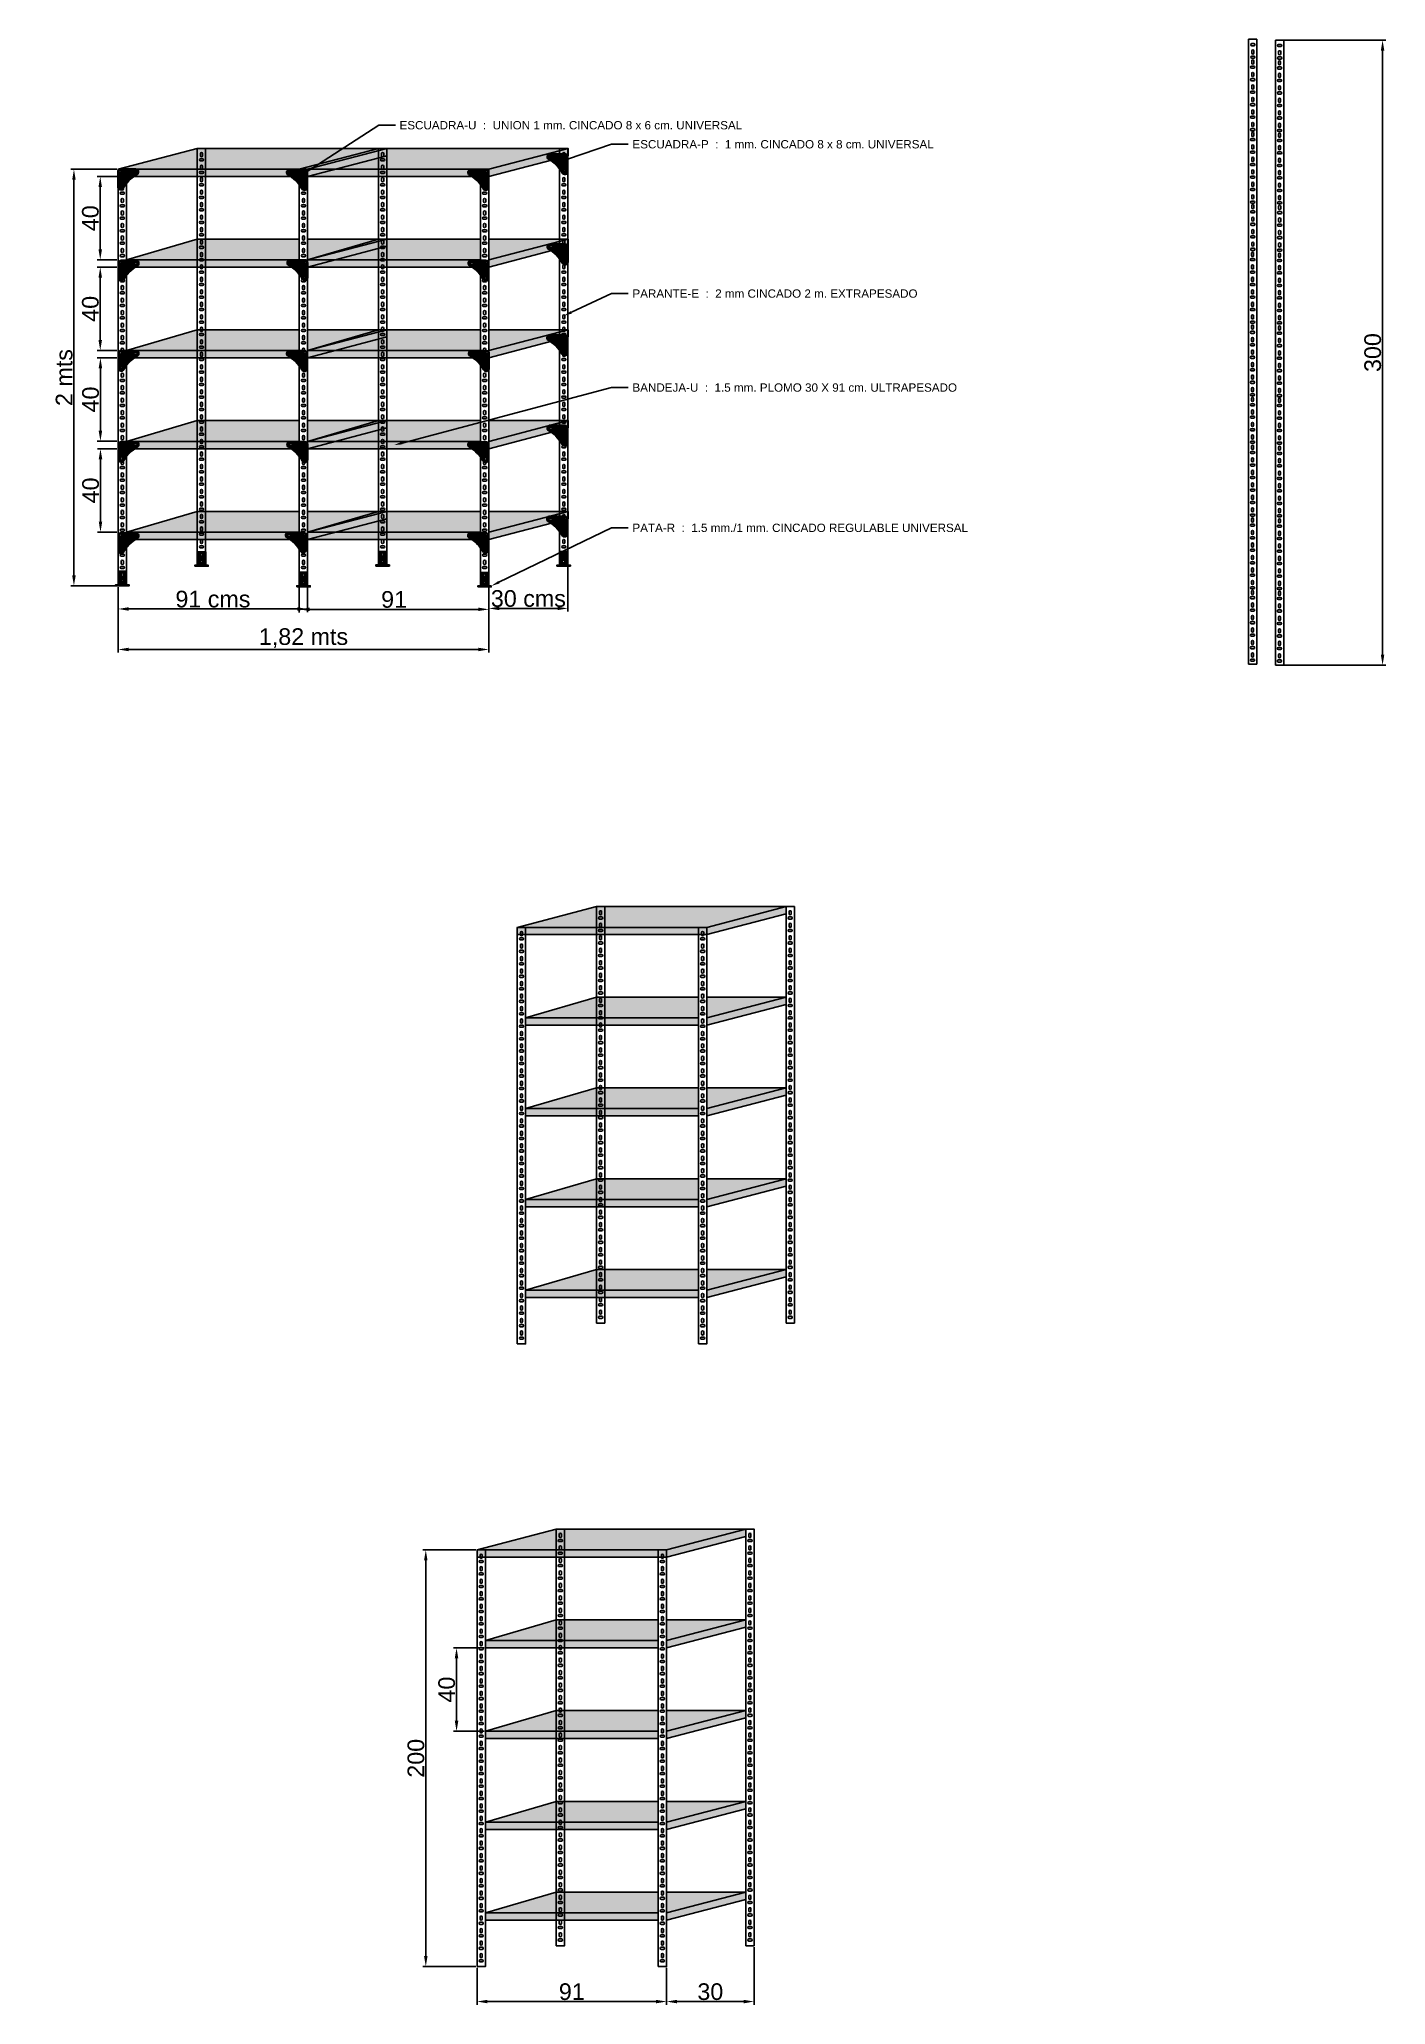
# Model space of a CAD drawing. Header units: millimetres. Extents: x 6614975 to 6624097, y 8742145 to 8746891.
# Drawn here: x 6615072 to 6615718, y 8745273 to 8746216 of the extents above; entities that cross this region are included whole.
import ezdxf
from ezdxf import colors
from ezdxf.entities.mleader import LeaderData, LeaderLine
from ezdxf.math import Vec2, Vec3

# ---------------------------------------------------------------- set-up
doc = ezdxf.new("R2010")
doc.units = ezdxf.units.MM
doc.styles.get("Standard").update_dxf_attribs({"font": 'arial.ttf'})
doc.dimstyles.new('ISO-25', dxfattribs={"dimtxt": 8, "dimasz": 5, "dimexe": 1.5, "dimexo": 0.625, "dimtad": 1, "dimtxsty": 'Standard', "dimcen": 2.5, "dimclrd": 1, "dimclre": 1, "dimclrt": 143, "dimadec": 0, "dimazin": 0, "dimtfac": 1, "dimtmove": 0, "dimatfit": 3, "dimfxl": 1, "dimarcsym": 0})

msp = doc.modelspace()

# ---------------------------------------------------------------- blocks, each defined once
blk = doc.blocks.new('*D94')
at = {"color": 1, "lineweight": -2, "transparency": 16777216}
for p, q in [((6615281.38, 8745491.13), (6615255.89, 8745491.13)), ((6615281.38, 8745291.13), (6615255.89, 8745291.13))]:
    blk.add_line(p, q, dxfattribs=at)
at = {"color": 1, "linetype": 'Continuous', "lineweight": -2, "transparency": 16777216}
blk.add_line((6615257.39, 8745486.13), (6615257.39, 8745296.13), dxfattribs=at)
at = {"color": 1, "transparency": 16777216}
for points in [[(6615256.56, 8745486.13), (6615258.22, 8745486.13), (6615257.39, 8745491.13)], [(6615256.56, 8745296.13), (6615258.22, 8745296.13), (6615257.39, 8745291.13)]]:
    blk.add_solid(points, dxfattribs=at)
at = {"layer": 'Defpoints', "color": 0, "transparency": 16777216}
for p in [(6615282, 8745491.13), (6615257.39, 8745291.13), (6615282, 8745291.13)]:
    blk.add_point(p, dxfattribs=at)
at = {"color": 143, "transparency": 16777216, "insert": (6615252.68, 8745391.13), "char_height": 8, "attachment_point": 5, "rotation": 90}
blk.add_mtext('200', dxfattribs=at)
blk = doc.blocks.new('*D95')
at = {"color": 1, "lineweight": -2, "transparency": 16777216}
for p, q in [((6615285.38, 8745444.13), (6615270.66, 8745444.13)), ((6615285.38, 8745404.11), (6615270.66, 8745404.11))]:
    blk.add_line(p, q, dxfattribs=at)
at = {"color": 1, "linetype": 'Continuous', "lineweight": -2, "transparency": 16777216}
blk.add_line((6615272.16, 8745439.13), (6615272.16, 8745409.11), dxfattribs=at)
at = {"color": 1, "transparency": 16777216}
for points in [[(6615271.32, 8745439.13), (6615272.99, 8745439.13), (6615272.16, 8745444.13)], [(6615271.32, 8745409.11), (6615272.99, 8745409.11), (6615272.16, 8745404.11)]]:
    blk.add_solid(points, dxfattribs=at)
at = {"layer": 'Defpoints', "color": 0, "transparency": 16777216}
for p in [(6615286, 8745444.13), (6615272.16, 8745404.11), (6615286, 8745404.11)]:
    blk.add_point(p, dxfattribs=at)
at = {"color": 143, "transparency": 16777216, "insert": (6615267.45, 8745424.12), "char_height": 8, "attachment_point": 5, "rotation": 90}
blk.add_mtext('40', dxfattribs=at)
blk = doc.blocks.new('*D96')
at = {"color": 1, "lineweight": -2, "transparency": 16777216}
for p, q in [((6615282, 8745290.51), (6615282, 8745272.83)), ((6615373, 8745290.51), (6615373, 8745272.83))]:
    blk.add_line(p, q, dxfattribs=at)
at = {"color": 1, "linetype": 'Continuous', "lineweight": -2, "transparency": 16777216}
blk.add_line((6615287, 8745274.33), (6615368, 8745274.33), dxfattribs=at)
at = {"color": 1, "transparency": 16777216}
for points in [[(6615287, 8745275.16), (6615287, 8745273.49), (6615282, 8745274.33)], [(6615368, 8745275.16), (6615368, 8745273.49), (6615373, 8745274.33)]]:
    blk.add_solid(points, dxfattribs=at)
at = {"layer": 'Defpoints', "color": 0, "transparency": 16777216}
for p in [(6615282, 8745291.13), (6615373, 8745291.13), (6615373, 8745274.33)]:
    blk.add_point(p, dxfattribs=at)
at = {"color": 143, "transparency": 16777216, "insert": (6615327.5, 8745279.04), "char_height": 8, "attachment_point": 5}
blk.add_mtext('91', dxfattribs=at)
blk = doc.blocks.new('*D97')
at = {"color": 1, "lineweight": -2, "transparency": 16777216}
for p, q in [((6615415.05, 8745300.51), (6615415.05, 8745272.83)), ((6615373, 8745290.51), (6615373, 8745272.83))]:
    blk.add_line(p, q, dxfattribs=at)
at = {"color": 1, "linetype": 'Continuous', "lineweight": -2, "transparency": 16777216}
blk.add_line((6615378, 8745274.33), (6615410.05, 8745274.33), dxfattribs=at)
at = {"color": 1, "transparency": 16777216}
for points in [[(6615378, 8745275.16), (6615378, 8745273.49), (6615373, 8745274.33)], [(6615410.05, 8745275.16), (6615410.05, 8745273.49), (6615415.05, 8745274.33)]]:
    blk.add_solid(points, dxfattribs=at)
at = {"layer": 'Defpoints', "color": 0, "transparency": 16777216}
for p in [(6615415.05, 8745301.13), (6615373, 8745291.13), (6615415.05, 8745274.33)]:
    blk.add_point(p, dxfattribs=at)
at = {"color": 143, "transparency": 16777216, "insert": (6615394.03, 8745279.04), "char_height": 8, "attachment_point": 5}
blk.add_mtext('30', dxfattribs=at)
blk = doc.blocks.new('*D182')
at = {"color": 1, "lineweight": -2, "transparency": 16777216}
for p, q in [((6615109.04, 8746154.02), (6615086.92, 8746154.02)), ((6615109.04, 8745954.02), (6615086.92, 8745954.02))]:
    blk.add_line(p, q, dxfattribs=at)
at = {"color": 1, "linetype": 'Continuous', "lineweight": -2, "transparency": 16777216}
blk.add_line((6615088.42, 8746149.02), (6615088.42, 8745959.02), dxfattribs=at)
at = {"color": 1, "transparency": 16777216}
for points in [[(6615087.59, 8746149.02), (6615089.26, 8746149.02), (6615088.42, 8746154.02)], [(6615087.59, 8745959.02), (6615089.26, 8745959.02), (6615088.42, 8745954.02)]]:
    blk.add_solid(points, dxfattribs=at)
at = {"layer": 'Defpoints', "color": 0, "transparency": 16777216}
for p in [(6615109.66, 8746154.02), (6615088.42, 8745954.02), (6615109.66, 8745954.02)]:
    blk.add_point(p, dxfattribs=at)
at = {"color": 143, "transparency": 16777216, "insert": (6615083.72, 8746054.02), "char_height": 8, "attachment_point": 5, "rotation": 90}
blk.add_mtext('2 mts', dxfattribs=at)
blk = doc.blocks.new('*D183')
at = {"color": 1, "lineweight": -2, "transparency": 16777216}
for p, q in [((6615109.04, 8746150.52), (6615099.55, 8746150.52)), ((6615109.04, 8746110.52), (6615099.55, 8746110.52))]:
    blk.add_line(p, q, dxfattribs=at)
at = {"color": 1, "linetype": 'Continuous', "lineweight": -2, "transparency": 16777216}
blk.add_line((6615101.05, 8746145.52), (6615101.05, 8746115.52), dxfattribs=at)
at = {"color": 1, "transparency": 16777216}
for points in [[(6615100.22, 8746145.52), (6615101.88, 8746145.52), (6615101.05, 8746150.52)], [(6615100.22, 8746115.52), (6615101.88, 8746115.52), (6615101.05, 8746110.52)]]:
    blk.add_solid(points, dxfattribs=at)
at = {"layer": 'Defpoints', "color": 0, "transparency": 16777216}
for p in [(6615109.66, 8746150.52), (6615101.05, 8746110.52), (6615109.66, 8746110.52)]:
    blk.add_point(p, dxfattribs=at)
at = {"color": 143, "transparency": 16777216, "insert": (6615096.34, 8746130.52), "char_height": 8, "attachment_point": 5, "rotation": 90}
blk.add_mtext('40', dxfattribs=at)
blk = doc.blocks.new('*D178')
at = {"color": 1, "lineweight": -2, "transparency": 16777216}
for p, q in [((6615109.04, 8746107.02), (6615099.55, 8746107.02)), ((6615109.04, 8746067.02), (6615099.55, 8746067.02))]:
    blk.add_line(p, q, dxfattribs=at)
at = {"color": 1, "linetype": 'Continuous', "lineweight": -2, "transparency": 16777216}
blk.add_line((6615101.05, 8746102.02), (6615101.05, 8746072.02), dxfattribs=at)
at = {"color": 1, "transparency": 16777216}
for points in [[(6615100.22, 8746102.02), (6615101.89, 8746102.02), (6615101.05, 8746107.02)], [(6615100.22, 8746072.02), (6615101.89, 8746072.02), (6615101.05, 8746067.02)]]:
    blk.add_solid(points, dxfattribs=at)
at = {"layer": 'Defpoints', "color": 0, "transparency": 16777216}
for p in [(6615109.66, 8746107.02), (6615101.05, 8746067.02), (6615109.66, 8746067.02)]:
    blk.add_point(p, dxfattribs=at)
at = {"color": 143, "transparency": 16777216, "insert": (6615096.34, 8746087.02), "char_height": 8, "attachment_point": 5, "rotation": 90}
blk.add_mtext('40', dxfattribs=at)
blk = doc.blocks.new('*D179')
at = {"color": 1, "lineweight": -2, "transparency": 16777216}
for p, q in [((6615109.04, 8746063.49), (6615099.64, 8746063.49)), ((6615109.04, 8746023.49), (6615099.64, 8746023.49))]:
    blk.add_line(p, q, dxfattribs=at)
at = {"color": 1, "linetype": 'Continuous', "lineweight": -2, "transparency": 16777216}
blk.add_line((6615101.14, 8746058.49), (6615101.14, 8746028.49), dxfattribs=at)
at = {"color": 1, "transparency": 16777216}
for points in [[(6615100.3, 8746058.49), (6615101.97, 8746058.49), (6615101.14, 8746063.49)], [(6615100.3, 8746028.49), (6615101.97, 8746028.49), (6615101.14, 8746023.49)]]:
    blk.add_solid(points, dxfattribs=at)
at = {"layer": 'Defpoints', "color": 0, "transparency": 16777216}
for p in [(6615109.66, 8746063.49), (6615101.14, 8746023.49), (6615109.66, 8746023.49)]:
    blk.add_point(p, dxfattribs=at)
at = {"color": 143, "transparency": 16777216, "insert": (6615096.43, 8746043.49), "char_height": 8, "attachment_point": 5, "rotation": 90}
blk.add_mtext('40', dxfattribs=at)
blk = doc.blocks.new('*D180')
at = {"color": 1, "lineweight": -2, "transparency": 16777216}
for p, q in [((6615109.04, 8746019.82), (6615099.67, 8746019.82)), ((6615109.04, 8745979.82), (6615099.67, 8745979.82))]:
    blk.add_line(p, q, dxfattribs=at)
at = {"color": 1, "linetype": 'Continuous', "lineweight": -2, "transparency": 16777216}
blk.add_line((6615101.17, 8746014.82), (6615101.17, 8745984.82), dxfattribs=at)
at = {"color": 1, "transparency": 16777216}
for points in [[(6615100.34, 8746014.82), (6615102.01, 8746014.82), (6615101.17, 8746019.82)], [(6615100.34, 8745984.82), (6615102.01, 8745984.82), (6615101.17, 8745979.82)]]:
    blk.add_solid(points, dxfattribs=at)
at = {"layer": 'Defpoints', "color": 0, "transparency": 16777216}
for p in [(6615109.66, 8746019.82), (6615101.17, 8745979.82), (6615109.66, 8745979.82)]:
    blk.add_point(p, dxfattribs=at)
at = {"color": 143, "transparency": 16777216, "insert": (6615096.46, 8745999.82), "char_height": 8, "attachment_point": 5, "rotation": 90}
blk.add_mtext('40', dxfattribs=at)
blk = doc.blocks.new('*D181')
at = {"color": 1, "lineweight": -2, "transparency": 16777216}
for p, q in [((6615109.66, 8745953.39), (6615109.66, 8745941.41)), ((6615200.66, 8745953.39), (6615200.66, 8745941.41))]:
    blk.add_line(p, q, dxfattribs=at)
at = {"color": 1, "linetype": 'Continuous', "lineweight": -2, "transparency": 16777216}
blk.add_line((6615114.66, 8745942.91), (6615195.66, 8745942.91), dxfattribs=at)
at = {"color": 1, "transparency": 16777216}
for points in [[(6615114.66, 8745943.74), (6615114.66, 8745942.07), (6615109.66, 8745942.91)], [(6615195.66, 8745943.74), (6615195.66, 8745942.07), (6615200.66, 8745942.91)]]:
    blk.add_solid(points, dxfattribs=at)
at = {"layer": 'Defpoints', "color": 0, "transparency": 16777216}
for p in [(6615109.66, 8745954.02), (6615200.66, 8745954.02), (6615200.66, 8745942.91)]:
    blk.add_point(p, dxfattribs=at)
at = {"color": 143, "transparency": 16777216, "insert": (6615155.16, 8745947.62), "char_height": 8, "attachment_point": 5}
blk.add_mtext('91 cms', dxfattribs=at)
blk = doc.blocks.new('*D184')
at = {"color": 1, "lineweight": -2, "transparency": 16777216}
for p, q in [((6615196.66, 8745953.39), (6615196.66, 8745941.24)), ((6615287.66, 8745953.39), (6615287.66, 8745941.24))]:
    blk.add_line(p, q, dxfattribs=at)
at = {"color": 1, "linetype": 'Continuous', "lineweight": -2, "transparency": 16777216}
blk.add_line((6615201.66, 8745942.74), (6615282.66, 8745942.74), dxfattribs=at)
at = {"color": 1, "transparency": 16777216}
for points in [[(6615201.66, 8745943.57), (6615201.66, 8745941.91), (6615196.66, 8745942.74)], [(6615282.66, 8745943.57), (6615282.66, 8745941.91), (6615287.66, 8745942.74)]]:
    blk.add_solid(points, dxfattribs=at)
at = {"layer": 'Defpoints', "color": 0, "transparency": 16777216}
for p in [(6615196.66, 8745954.02), (6615287.66, 8745954.02), (6615287.66, 8745942.74)]:
    blk.add_point(p, dxfattribs=at)
at = {"color": 143, "transparency": 16777216, "insert": (6615242.16, 8745947.45), "char_height": 8, "attachment_point": 5}
blk.add_mtext('91', dxfattribs=at)
blk = doc.blocks.new('*D185')
at = {"color": 1, "lineweight": -2, "transparency": 16777216}
for p, q in [((6615325.66, 8745963.39), (6615325.66, 8745941.68)), ((6615287.66, 8745953.39), (6615287.66, 8745941.68))]:
    blk.add_line(p, q, dxfattribs=at)
at = {"color": 1, "linetype": 'Continuous', "lineweight": -2, "transparency": 16777216}
blk.add_line((6615292.66, 8745943.18), (6615320.66, 8745943.18), dxfattribs=at)
at = {"color": 1, "transparency": 16777216}
for points in [[(6615292.66, 8745944.02), (6615292.66, 8745942.35), (6615287.66, 8745943.18)], [(6615320.66, 8745944.02), (6615320.66, 8745942.35), (6615325.66, 8745943.18)]]:
    blk.add_solid(points, dxfattribs=at)
at = {"layer": 'Defpoints', "color": 0, "transparency": 16777216}
for p in [(6615325.66, 8745964.02), (6615287.66, 8745954.02), (6615325.66, 8745943.18)]:
    blk.add_point(p, dxfattribs=at)
at = {"color": 143, "transparency": 16777216, "insert": (6615306.66, 8745947.89), "char_height": 8, "attachment_point": 5}
blk.add_mtext('30 cms', dxfattribs=at)
blk = doc.blocks.new('UNION-R')
at = {"true_color": 0x939598}
h = blk.add_hatch(color=252, dxfattribs=at)
h.dxf.hatch_style = 1
h.paths.add_polyline_path([(-8.1, 0.43, 0.631348), (-9.24, -1.96, -0.142591), (-2.34, -8.76, 0.79062), (0.43, -8.11), (0.43, -1.03, 0.414), (-1.04, 0.43)])
h.paths.add_polyline_path([(-1.31, -0.68, -1), (-0.15, -0.68, -1)], flags=16)
h.paths.add_polyline_path([(-7.37, -1.43), (-8.24, -1.43, -0.736995), (-8.24, -0.56), (-7.37, -0.56, -1)], flags=16)
h.paths.add_polyline_path([(-0.6, -7.41), (-0.6, -8.28, -1), (-1.47, -8.28), (-1.47, -7.41, -0.736995)], flags=16)
at = {"true_color": 0xffffff}
h = blk.add_hatch(color=7, dxfattribs=at)
h.dxf.hatch_style = 1
h.paths.add_polyline_path([(-8.1, 0.43, 0.631348), (-9.24, -1.96, -0.142591), (-2.34, -8.76, 0.79062), (0.43, -8.11), (0.43, -1.03, 0.414), (-1.04, 0.43)])
h.paths.add_polyline_path([(-7.37, -1.43), (-8.24, -1.43, -0.736995), (-8.24, -0.56), (-7.37, -0.56, -1)], flags=16)
h.paths.add_polyline_path([(-0.15, -0.68, -1), (-1.31, -0.68, -1)], flags=16)
h.paths.add_polyline_path([(-0.6, -7.41), (-0.6, -8.28, -1), (-1.47, -8.28), (-1.47, -7.41, -0.736995)], flags=16)
for points in [[(0.43, -8.11, -0.79062), (-2.34, -8.76, 0.142591), (-9.24, -1.96, -0.631348), (-8.1, 0.43), (-1.04, 0.43, -0.414214), (0.43, -1.04), (0.43, -8.11)], [(-7.37, -0.56, -1), (-7.37, -1.43), (-8.24, -1.43, -0.736995), (-8.24, -0.56), (-7.37, -0.56)], [(-0.6, -8.28, -1), (-1.47, -8.28), (-1.47, -7.41, -0.736995), (-0.6, -7.41), (-0.6, -8.28)]]:
    blk.add_lwpolyline(points, format="xyb")
blk.add_circle((-0.73, -0.68), 0.581)
blk = doc.blocks.new('*D212')
at = {"color": 1, "lineweight": -2, "transparency": 16777216}
for p, q in [((6615109.66, 8745953.39), (6615109.66, 8745921.98)), ((6615287.66, 8745953.39), (6615287.66, 8745921.98))]:
    blk.add_line(p, q, dxfattribs=at)
at = {"color": 1, "linetype": 'Continuous', "lineweight": -2, "transparency": 16777216}
blk.add_line((6615114.66, 8745923.48), (6615282.66, 8745923.48), dxfattribs=at)
at = {"color": 1, "transparency": 16777216}
for points in [[(6615114.66, 8745924.31), (6615114.66, 8745922.64), (6615109.66, 8745923.48)], [(6615282.66, 8745924.31), (6615282.66, 8745922.64), (6615287.66, 8745923.48)]]:
    blk.add_solid(points, dxfattribs=at)
at = {"layer": 'Defpoints', "color": 0, "transparency": 16777216}
for p in [(6615109.66, 8745954.02), (6615287.66, 8745954.02), (6615287.66, 8745923.48)]:
    blk.add_point(p, dxfattribs=at)
at = {"color": 143, "transparency": 16777216, "insert": (6615198.66, 8745928.91), "char_height": 8, "attachment_point": 5}
blk.add_mtext('1,82 mts ', dxfattribs=at)
blk = doc.blocks.new('PATA-RR')
at = {"true_color": 0x636466}
h = blk.add_hatch(color=251, dxfattribs=at)
h.dxf.hatch_style = 1
h.paths.add_polyline_path([(5.25, 7), (1.25, 7), (1.25, 0.5), (5.25, 0.5)])
h.paths.add_polyline_path([(3.76, 2.08, -1), (2.76, 2.08), (2.76, 3.08, -1), (3.76, 3.08)], flags=16)
h.paths.add_polyline_path([(2.72, 4.86), (2.72, 5.86, -1), (3.72, 5.86), (3.72, 4.86, -1)], flags=16)
h.paths.add_polyline_path([(6.5, 0.5), (0, 0.5), (0, 0), (6.5, 0)])
for points in [[(0, 0), (6.5, 0), (6.5, 0.5), (0, 0.5)], [(1.25, 0.5), (5.25, 0.5), (5.25, 7), (1.25, 7)]]:
    blk.add_lwpolyline(points, close=True)
for points in [[(2.72, 4.86, 1), (3.72, 4.86), (3.72, 5.86, 1), (2.72, 5.86)], [(2.76, 2.08, 1), (3.76, 2.08), (3.76, 3.08, 1), (2.76, 3.08)]]:
    blk.add_lwpolyline(points, format="xyb", close=True)
blk = doc.blocks.new('*D255')
at = {"color": 1, "lineweight": -2, "transparency": 16777216}
for p, q in [((6615665.98, 8746216.01), (6615718.36, 8746216.01)), ((6615665.98, 8745916.01), (6615718.36, 8745916.01))]:
    blk.add_line(p, q, dxfattribs=at)
at = {"color": 1, "linetype": 'Continuous', "lineweight": -2, "transparency": 16777216}
blk.add_line((6615716.86, 8745921.01), (6615716.86, 8746211.01), dxfattribs=at)
at = {"color": 1, "transparency": 16777216}
for points in [[(6615716.02, 8746211.01), (6615717.69, 8746211.01), (6615716.86, 8746216.01)], [(6615716.02, 8745921.01), (6615717.69, 8745921.01), (6615716.86, 8745916.01)]]:
    blk.add_solid(points, dxfattribs=at)
at = {"layer": 'Defpoints', "color": 0, "transparency": 16777216}
for p in [(6615665.36, 8746216.01), (6615716.86, 8746216.01), (6615665.36, 8745916.01)]:
    blk.add_point(p, dxfattribs=at)
at = {"color": 143, "transparency": 16777216, "insert": (6615712.14, 8746066.01), "char_height": 8, "attachment_point": 5, "rotation": 90}
blk.add_mtext('300', dxfattribs=at)

# ---------------------------------------------------------------- dimensions: what is measured, and where the dimension line sits
at = {"color": 7, "true_color": 0xffffff}
dim = msp.add_linear_dim(base=(6615716.856, 8746216.014), p1=(6615665.359, 8745916.014), p2=(6615665.359, 8746216.014), angle=90, dimstyle='ISO-25', dxfattribs=at)
dim.commit()
dim.dimension.update_dxf_attribs({"geometry": '*D255', "text_midpoint": (6615712.144, 8746066.014)})
for base, p1, p2, text, picture, middle in [((6615088.424, 8745954.02), (6615109.66, 8746154.02), (6615109.66, 8745954.02), '2 mts', '*D182', (6615083.717, 8746054.02)), ((6615272.157, 8745404.105), (6615286.002, 8745444.132), (6615286.002, 8745404.105), '40', '*D95', (6615267.447, 8745424.119))]:
    dim = msp.add_linear_dim(base=base, p1=p1, p2=p2, angle=90, text=text, dimstyle='ISO-25')
    dim.commit()
    dim.dimension.update_dxf_attribs({"geometry": picture, "text_midpoint": middle})
for base, p1, p2, picture, middle in [((6615101.051, 8746110.524), (6615109.66, 8746150.52), (6615109.66, 8746110.524), '*D183', (6615096.342, 8746130.522)), ((6615101.054, 8746067.02), (6615109.66, 8746107.02), (6615109.66, 8746067.02), '*D178', (6615096.344, 8746087.02)), ((6615101.137, 8746023.493), (6615109.66, 8746063.493), (6615109.66, 8746023.493), '*D179', (6615096.428, 8746043.493)), ((6615101.174, 8745979.822), (6615109.66, 8746019.822), (6615109.66, 8745979.822), '*D180', (6615096.464, 8745999.822)), ((6615257.388, 8745291.132), (6615282.002, 8745491.132), (6615282.002, 8745291.132), '*D94', (6615252.679, 8745391.132))]:
    dim = msp.add_linear_dim(base=base, p1=p1, p2=p2, angle=90, dimstyle='ISO-25')
    dim.commit()
    dim.dimension.update_dxf_attribs({"geometry": picture, "text_midpoint": middle})
for base, p1, p2, text, picture, middle in [((6615200.66, 8745942.908), (6615109.66, 8745954.02), (6615200.66, 8745954.02), '<> cms', '*D181', (6615155.16, 8745947.617)), ((6615325.66, 8745943.183), (6615287.66, 8745954.02), (6615325.66, 8745964.02), '30 cms', '*D185', (6615306.66, 8745947.895)), ((6615415.054, 8745274.326), (6615373.002, 8745291.132), (6615415.054, 8745301.132), '30', '*D97', (6615394.028, 8745279.038))]:
    dim = msp.add_linear_dim(base=base, p1=p1, p2=p2, text=text, dimstyle='ISO-25')
    dim.commit()
    dim.dimension.update_dxf_attribs({"geometry": picture, "text_midpoint": middle})
dim = msp.add_linear_dim(base=(6615287.66, 8745923.478), p1=(6615109.66, 8745954.02), p2=(6615287.66, 8745954.02), text='1,82 mts ', dimstyle='ISO-25', dxfattribs=at)
dim.commit()
dim.dimension.update_dxf_attribs({"geometry": '*D212', "text_midpoint": (6615198.66, 8745928.91)})
for base, p1, p2, picture, middle in [((6615287.66, 8745942.74), (6615196.66, 8745954.02), (6615287.66, 8745954.02), '*D184', (6615242.16, 8745947.449)), ((6615373.002, 8745274.326), (6615282.002, 8745291.132), (6615373.002, 8745291.132), '*D96', (6615327.502, 8745279.035))]:
    dim = msp.add_linear_dim(base=base, p1=p1, p2=p2, dimstyle='ISO-25')
    dim.commit()
    dim.dimension.update_dxf_attribs({"geometry": picture, "text_midpoint": middle})

# ---------------------------------------------------------------- hatches: boundary and pattern name
h = msp.add_hatch(color=8)
h.dxf.hatch_style = 1
h.paths.add_polyline_path([(6615200.66, 8746154.02), (6615238.712, 8746164.02), (6615151.66, 8746164.02), (6615147.66, 8746164.02), (6615109.66, 8746154.02)])
h = msp.add_hatch(color=8)
h.dxf.hatch_style = 1
h.paths.add_polyline_path([(6615287.66, 8746154.02), (6615325.712, 8746164.02), (6615238.66, 8746164.02), (6615234.66, 8746164.02), (6615196.66, 8746154.02)])
h = msp.add_hatch(color=8)
h.dxf.hatch_style = 1
h.paths.add_polyline_path([(6615238.712, 8746160.52), (6615238.712, 8746164.02), (6615200.66, 8746154.02), (6615200.66, 8746150.52)])
h = msp.add_hatch(color=8)
h.dxf.hatch_style = 1
h.paths.add_polyline_path([(6615325.712, 8746160.52), (6615325.712, 8746164.02), (6615287.66, 8746154.02), (6615287.66, 8746150.52)])
h = msp.add_hatch(color=8)
h.dxf.hatch_style = 1
h.paths.add_polyline_path([(6615109.66, 8746154.02), (6615109.66, 8746150.52), (6615200.66, 8746150.52), (6615200.66, 8746154.02)])
h = msp.add_hatch(color=8)
h.dxf.hatch_style = 1
h.paths.add_polyline_path([(6615196.66, 8746154.02), (6615196.66, 8746150.52), (6615287.66, 8746150.52), (6615287.66, 8746154.02)])
h = msp.add_hatch(color=8)
h.dxf.hatch_style = 1
h.paths.add_polyline_path([(6615147.66, 8746120.52), (6615113.66, 8746110.52), (6615196.66, 8746110.52), (6615196.66, 8746120.52)])
h = msp.add_hatch(color=8)
h.dxf.hatch_style = 1
h.paths.add_polyline_path([(6615238.712, 8746117.02), (6615238.712, 8746120.52), (6615200.66, 8746110.52), (6615200.66, 8746107.02)])
h = msp.add_hatch(color=8)
h.dxf.hatch_style = 1
h.paths.add_polyline_path([(6615238.712, 8746120.52), (6615200.66, 8746120.52), (6615200.66, 8746110.52)])
h = msp.add_hatch(color=8)
h.dxf.hatch_style = 1
h.paths.add_polyline_path([(6615234.66, 8746120.52), (6615200.66, 8746110.52), (6615283.66, 8746110.52), (6615283.66, 8746120.52)])
h = msp.add_hatch(color=8)
h.dxf.hatch_style = 1
h.paths.add_polyline_path([(6615325.712, 8746117.02), (6615325.712, 8746120.52), (6615287.66, 8746110.52), (6615287.66, 8746107.02)])
h = msp.add_hatch(color=8)
h.dxf.hatch_style = 1
h.paths.add_polyline_path([(6615325.712, 8746120.52), (6615287.66, 8746120.52), (6615287.66, 8746110.52)])
h = msp.add_hatch(color=8)
h.dxf.hatch_style = 1
h.paths.add_polyline_path([(6615196.66, 8746107.02), (6615196.66, 8746110.52), (6615113.66, 8746110.52), (6615113.66, 8746107.02)])
h = msp.add_hatch(color=8)
h.dxf.hatch_style = 1
h.paths.add_polyline_path([(6615283.66, 8746107.02), (6615283.66, 8746110.52), (6615200.66, 8746110.52), (6615200.66, 8746107.02)])
h = msp.add_hatch(color=8)
h.dxf.hatch_style = 1
h.paths.add_polyline_path([(6615147.66, 8746076.993), (6615113.66, 8746066.993), (6615196.66, 8746066.993), (6615196.66, 8746076.993)])
h = msp.add_hatch(color=8)
h.dxf.hatch_style = 1
h.paths.add_polyline_path([(6615238.712, 8746073.493), (6615238.712, 8746076.993), (6615200.66, 8746066.993), (6615200.66, 8746063.493)])
h = msp.add_hatch(color=8)
h.dxf.hatch_style = 1
h.paths.add_polyline_path([(6615238.712, 8746076.993), (6615200.66, 8746076.993), (6615200.66, 8746066.993)])
h = msp.add_hatch(color=8)
h.dxf.hatch_style = 1
h.paths.add_polyline_path([(6615234.66, 8746076.993), (6615200.66, 8746066.993), (6615283.66, 8746066.993), (6615283.66, 8746076.993)])
h = msp.add_hatch(color=8)
h.dxf.hatch_style = 1
h.paths.add_polyline_path([(6615325.712, 8746073.493), (6615325.712, 8746076.993), (6615287.66, 8746066.993), (6615287.66, 8746063.493)])
h = msp.add_hatch(color=8)
h.dxf.hatch_style = 1
h.paths.add_polyline_path([(6615325.712, 8746076.993), (6615287.66, 8746076.993), (6615287.66, 8746066.993)])
h = msp.add_hatch(color=8)
h.dxf.hatch_style = 1
h.paths.add_polyline_path([(6615196.66, 8746063.493), (6615196.66, 8746066.993), (6615113.66, 8746066.993), (6615113.66, 8746063.493)])
h = msp.add_hatch(color=8)
h.dxf.hatch_style = 1
h.paths.add_polyline_path([(6615283.66, 8746063.493), (6615283.66, 8746066.993), (6615200.66, 8746066.993), (6615200.66, 8746063.493)])
h = msp.add_hatch(color=8)
h.dxf.hatch_style = 1
h.paths.add_polyline_path([(6615147.66, 8746033.322), (6615113.66, 8746023.322), (6615196.66, 8746023.322), (6615196.66, 8746033.322)])
h = msp.add_hatch(color=8)
h.dxf.hatch_style = 1
h.paths.add_polyline_path([(6615238.712, 8746029.822), (6615238.712, 8746033.322), (6615200.66, 8746023.322), (6615200.66, 8746019.822)])
h = msp.add_hatch(color=8)
h.dxf.hatch_style = 1
h.paths.add_polyline_path([(6615238.712, 8746033.322), (6615200.66, 8746033.322), (6615200.66, 8746023.322)])
h = msp.add_hatch(color=8)
h.dxf.hatch_style = 1
h.paths.add_polyline_path([(6615234.66, 8746033.322), (6615200.66, 8746023.322), (6615283.66, 8746023.322), (6615283.66, 8746033.322)])
h = msp.add_hatch(color=8)
h.dxf.hatch_style = 1
h.paths.add_polyline_path([(6615325.712, 8746029.822), (6615325.712, 8746033.322), (6615287.66, 8746023.322), (6615287.66, 8746019.822)])
h = msp.add_hatch(color=8)
h.dxf.hatch_style = 1
h.paths.add_polyline_path([(6615325.712, 8746033.322), (6615287.66, 8746033.322), (6615287.66, 8746023.322)])
h = msp.add_hatch(color=8)
h.dxf.hatch_style = 1
h.paths.add_polyline_path([(6615196.66, 8746019.822), (6615196.66, 8746023.322), (6615113.66, 8746023.322), (6615113.66, 8746019.822)])
h = msp.add_hatch(color=8)
h.dxf.hatch_style = 1
h.paths.add_polyline_path([(6615283.66, 8746019.822), (6615283.66, 8746023.322), (6615200.66, 8746023.322), (6615200.66, 8746019.822)])
h = msp.add_hatch(color=8)
h.dxf.hatch_style = 1
h.paths.add_polyline_path([(6615147.66, 8745989.76), (6615113.66, 8745979.76), (6615196.66, 8745979.76), (6615196.66, 8745989.76)])
h = msp.add_hatch(color=8)
h.dxf.hatch_style = 1
h.paths.add_polyline_path([(6615238.712, 8745986.26), (6615238.712, 8745989.76), (6615200.66, 8745979.76), (6615200.66, 8745976.26)])
h = msp.add_hatch(color=8)
h.dxf.hatch_style = 1
h.paths.add_polyline_path([(6615238.712, 8745989.76), (6615200.66, 8745989.76), (6615200.66, 8745979.76)])
h = msp.add_hatch(color=8)
h.dxf.hatch_style = 1
h.paths.add_polyline_path([(6615234.66, 8745989.76), (6615200.66, 8745979.76), (6615283.66, 8745979.76), (6615283.66, 8745989.76)])
h = msp.add_hatch(color=8)
h.dxf.hatch_style = 1
h.paths.add_polyline_path([(6615325.712, 8745986.26), (6615325.712, 8745989.76), (6615287.66, 8745979.76), (6615287.66, 8745976.26)])
h = msp.add_hatch(color=8)
h.dxf.hatch_style = 1
h.paths.add_polyline_path([(6615325.712, 8745989.76), (6615287.66, 8745989.76), (6615287.66, 8745979.76)])
h = msp.add_hatch(color=8)
h.dxf.hatch_style = 1
h.paths.add_polyline_path([(6615196.66, 8745976.26), (6615196.66, 8745979.76), (6615113.66, 8745979.76), (6615113.66, 8745976.26)])
h = msp.add_hatch(color=8)
h.dxf.hatch_style = 1
h.paths.add_polyline_path([(6615283.66, 8745976.26), (6615283.66, 8745979.76), (6615200.66, 8745979.76), (6615200.66, 8745976.26)])
h = msp.add_hatch(color=8)
h.dxf.hatch_style = 1
h.paths.add_polyline_path([(6615392.341, 8745790.06), (6615430.393, 8745800.06), (6615343.341, 8745800.06), (6615339.341, 8745800.06), (6615301.341, 8745790.06)])
h = msp.add_hatch(color=8)
h.dxf.hatch_style = 1
h.paths.add_polyline_path([(6615430.393, 8745796.56), (6615430.393, 8745800.06), (6615392.341, 8745790.06), (6615392.341, 8745786.56)])
h = msp.add_hatch(color=8)
h.dxf.hatch_style = 1
h.paths.add_polyline_path([(6615301.341, 8745790.06), (6615301.341, 8745786.56), (6615392.341, 8745786.56), (6615392.341, 8745790.06)])
h = msp.add_hatch(color=8)
h.dxf.hatch_style = 1
h.paths.add_polyline_path([(6615339.341, 8745756.56), (6615305.341, 8745746.56), (6615388.341, 8745746.56), (6615388.341, 8745756.56)])
h = msp.add_hatch(color=8)
h.dxf.hatch_style = 1
h.paths.add_polyline_path([(6615430.393, 8745753.06), (6615430.393, 8745756.56), (6615392.341, 8745746.56), (6615392.341, 8745743.06)])
h = msp.add_hatch(color=8)
h.dxf.hatch_style = 1
h.paths.add_polyline_path([(6615430.393, 8745756.56), (6615392.341, 8745756.56), (6615392.341, 8745746.56)])
h = msp.add_hatch(color=8)
h.dxf.hatch_style = 1
h.paths.add_polyline_path([(6615388.341, 8745743.06), (6615388.341, 8745746.56), (6615305.341, 8745746.56), (6615305.341, 8745743.06)])
h = msp.add_hatch(color=8)
h.dxf.hatch_style = 1
h.paths.add_polyline_path([(6615339.341, 8745713.033), (6615305.341, 8745703.033), (6615388.341, 8745703.033), (6615388.341, 8745713.033)])
h = msp.add_hatch(color=8)
h.dxf.hatch_style = 1
h.paths.add_polyline_path([(6615430.393, 8745709.533), (6615430.393, 8745713.033), (6615392.341, 8745703.033), (6615392.341, 8745699.533)])
h = msp.add_hatch(color=8)
h.dxf.hatch_style = 1
h.paths.add_polyline_path([(6615430.393, 8745713.033), (6615392.341, 8745713.033), (6615392.341, 8745703.033)])
h = msp.add_hatch(color=8)
h.dxf.hatch_style = 1
h.paths.add_polyline_path([(6615388.341, 8745699.533), (6615388.341, 8745703.033), (6615305.341, 8745703.033), (6615305.341, 8745699.533)])
h = msp.add_hatch(color=8)
h.dxf.hatch_style = 1
h.paths.add_polyline_path([(6615339.341, 8745669.362), (6615305.341, 8745659.362), (6615388.341, 8745659.362), (6615388.341, 8745669.362)])
h = msp.add_hatch(color=8)
h.dxf.hatch_style = 1
h.paths.add_polyline_path([(6615430.393, 8745665.862), (6615430.393, 8745669.362), (6615392.341, 8745659.362), (6615392.341, 8745655.862)])
h = msp.add_hatch(color=8)
h.dxf.hatch_style = 1
h.paths.add_polyline_path([(6615430.393, 8745669.362), (6615392.341, 8745669.362), (6615392.341, 8745659.362)])
h = msp.add_hatch(color=8)
h.dxf.hatch_style = 1
h.paths.add_polyline_path([(6615388.341, 8745655.862), (6615388.341, 8745659.362), (6615305.341, 8745659.362), (6615305.341, 8745655.862)])
h = msp.add_hatch(color=8)
h.dxf.hatch_style = 1
h.paths.add_polyline_path([(6615339.341, 8745625.8), (6615305.341, 8745615.8), (6615388.341, 8745615.8), (6615388.341, 8745625.8)])
h = msp.add_hatch(color=8)
h.dxf.hatch_style = 1
h.paths.add_polyline_path([(6615430.393, 8745622.3), (6615430.393, 8745625.8), (6615392.341, 8745615.8), (6615392.341, 8745612.3)])
h = msp.add_hatch(color=8)
h.dxf.hatch_style = 1
h.paths.add_polyline_path([(6615430.393, 8745625.8), (6615392.341, 8745625.8), (6615392.341, 8745615.8)])
h = msp.add_hatch(color=8)
h.dxf.hatch_style = 1
h.paths.add_polyline_path([(6615388.341, 8745612.3), (6615388.341, 8745615.8), (6615305.341, 8745615.8), (6615305.341, 8745612.3)])
h = msp.add_hatch(color=8)
h.dxf.hatch_style = 1
h.paths.add_polyline_path([(6615373.002, 8745491.132), (6615411.054, 8745501.132), (6615324.002, 8745501.132), (6615320.002, 8745501.132), (6615282.002, 8745491.132)])
h = msp.add_hatch(color=8)
h.dxf.hatch_style = 1
h.paths.add_polyline_path([(6615411.054, 8745497.632), (6615411.054, 8745501.132), (6615373.002, 8745491.132), (6615373.002, 8745487.632)])
h = msp.add_hatch(color=8)
h.dxf.hatch_style = 1
h.paths.add_polyline_path([(6615282.002, 8745491.132), (6615282.002, 8745487.632), (6615373.002, 8745487.632), (6615373.002, 8745491.132)])
h = msp.add_hatch(color=8)
h.dxf.hatch_style = 1
h.paths.add_polyline_path([(6615320.002, 8745457.632), (6615286.002, 8745447.632), (6615369.002, 8745447.632), (6615369.002, 8745457.632)])
h = msp.add_hatch(color=8)
h.dxf.hatch_style = 1
h.paths.add_polyline_path([(6615411.054, 8745454.132), (6615411.054, 8745457.632), (6615373.002, 8745447.632), (6615373.002, 8745444.132)])
h = msp.add_hatch(color=8)
h.dxf.hatch_style = 1
h.paths.add_polyline_path([(6615411.054, 8745457.632), (6615373.002, 8745457.632), (6615373.002, 8745447.632)])
h = msp.add_hatch(color=8)
h.dxf.hatch_style = 1
h.paths.add_polyline_path([(6615369.002, 8745444.132), (6615369.002, 8745447.632), (6615286.002, 8745447.632), (6615286.002, 8745444.132)])
h = msp.add_hatch(color=8)
h.dxf.hatch_style = 1
h.paths.add_polyline_path([(6615320.002, 8745414.105), (6615286.002, 8745404.105), (6615369.002, 8745404.105), (6615369.002, 8745414.105)])
h = msp.add_hatch(color=8)
h.dxf.hatch_style = 1
h.paths.add_polyline_path([(6615411.054, 8745410.605), (6615411.054, 8745414.105), (6615373.002, 8745404.105), (6615373.002, 8745400.605)])
h = msp.add_hatch(color=8)
h.dxf.hatch_style = 1
h.paths.add_polyline_path([(6615411.054, 8745414.105), (6615373.002, 8745414.105), (6615373.002, 8745404.105)])
h = msp.add_hatch(color=8)
h.dxf.hatch_style = 1
h.paths.add_polyline_path([(6615369.002, 8745400.605), (6615369.002, 8745404.105), (6615286.002, 8745404.105), (6615286.002, 8745400.605)])
h = msp.add_hatch(color=8)
h.dxf.hatch_style = 1
h.paths.add_polyline_path([(6615320.002, 8745370.434), (6615286.002, 8745360.434), (6615369.002, 8745360.434), (6615369.002, 8745370.434)])
h = msp.add_hatch(color=8)
h.dxf.hatch_style = 1
h.paths.add_polyline_path([(6615411.054, 8745366.934), (6615411.054, 8745370.434), (6615373.002, 8745360.434), (6615373.002, 8745356.934)])
h = msp.add_hatch(color=8)
h.dxf.hatch_style = 1
h.paths.add_polyline_path([(6615411.054, 8745370.434), (6615373.002, 8745370.434), (6615373.002, 8745360.434)])
h = msp.add_hatch(color=8)
h.dxf.hatch_style = 1
h.paths.add_polyline_path([(6615369.002, 8745356.934), (6615369.002, 8745360.434), (6615286.002, 8745360.434), (6615286.002, 8745356.934)])
h = msp.add_hatch(color=8)
h.dxf.hatch_style = 1
h.paths.add_polyline_path([(6615320.002, 8745326.873), (6615286.002, 8745316.873), (6615369.002, 8745316.873), (6615369.002, 8745326.873)])
h = msp.add_hatch(color=8)
h.dxf.hatch_style = 1
h.paths.add_polyline_path([(6615411.054, 8745323.373), (6615411.054, 8745326.873), (6615373.002, 8745316.873), (6615373.002, 8745313.373)])
h = msp.add_hatch(color=8)
h.dxf.hatch_style = 1
h.paths.add_polyline_path([(6615411.054, 8745326.873), (6615373.002, 8745326.873), (6615373.002, 8745316.873)])
h = msp.add_hatch(color=8)
h.dxf.hatch_style = 1
h.paths.add_polyline_path([(6615369.002, 8745313.373), (6615369.002, 8745316.873), (6615286.002, 8745316.873), (6615286.002, 8745313.373)])

# ---------------------------------------------------------------- linework, layer by layer
at = {"color": 7, "true_color": 0xffffff}
for p, q in [((6615652.456, 8745916.414), (6615652.456, 8746216.414)), ((6615652.456, 8746216.414), (6615656.456, 8746216.414)), ((6615656.456, 8746216.414), (6615656.456, 8745916.414)), ((6615656.456, 8746216.414), (6615656.456, 8745916.414)), ((6615656.456, 8746216.414), (6615656.456, 8745916.414)), ((6615656.456, 8746216.414), (6615656.456, 8745916.414)), ((6615656.456, 8746216.414), (6615656.456, 8745916.414)), ((6615656.456, 8746216.414), (6615656.456, 8745916.414)), ((6615665.359, 8745916.014), (6615665.359, 8746216.014)), ((6615665.359, 8746216.014), (6615669.359, 8746216.014)), ((6615669.359, 8746216.014), (6615669.359, 8745916.014)), ((6615669.359, 8746216.014), (6615669.359, 8745916.014)), ((6615669.359, 8746216.014), (6615669.359, 8745916.014)), ((6615669.359, 8746216.014), (6615669.359, 8745916.014)), ((6615669.359, 8746216.014), (6615669.359, 8745916.014)), ((6615669.359, 8746216.014), (6615669.359, 8745916.014)), ((6615656.456, 8745916.414), (6615652.456, 8745916.414)), ((6615656.456, 8745916.414), (6615652.456, 8745916.414)), ((6615656.456, 8745916.414), (6615652.456, 8745916.414)), ((6615656.456, 8745916.414), (6615652.456, 8745916.414)), ((6615656.456, 8745916.414), (6615652.456, 8745916.414)), ((6615656.456, 8745916.414), (6615652.456, 8745916.414)), ((6615669.359, 8745916.014), (6615665.359, 8745916.014)), ((6615669.359, 8745916.014), (6615665.359, 8745916.014)), ((6615669.359, 8745916.014), (6615665.359, 8745916.014)), ((6615669.359, 8745916.014), (6615665.359, 8745916.014)), ((6615669.359, 8745916.014), (6615665.359, 8745916.014)), ((6615669.359, 8745916.014), (6615665.359, 8745916.014))]:
    msp.add_line(p, q, dxfattribs=at)
for p, q in [((6615147.66, 8746164.02), (6615151.66, 8746164.02)), ((6615234.66, 8746164.02), (6615238.66, 8746164.02)), ((6615321.66, 8746164.02), (6615325.66, 8746164.02)), ((6615147.66, 8746110.52), (6615147.66, 8746120.52)), ((6615234.66, 8746110.52), (6615234.66, 8746120.52)), ((6615321.66, 8746110.52), (6615321.66, 8746120.52)), ((6615339.341, 8745800.06), (6615343.341, 8745800.06)), ((6615339.341, 8745746.56), (6615339.341, 8745756.56)), ((6615320.002, 8745501.132), (6615324.002, 8745501.132)), ((6615320.002, 8745447.632), (6615320.002, 8745457.632))]:
    msp.add_line(p, q)
for points in [[(6615654.046, 8746214.358, 1), (6615654.046, 8746213.358), (6615655.046, 8746213.358, 1), (6615655.046, 8746214.358)], [(6615654.046, 8746214.358, 1), (6615654.046, 8746213.358), (6615655.046, 8746213.358, 1), (6615655.046, 8746214.358)], [(6615654.046, 8746214.358, 1), (6615654.046, 8746213.358), (6615655.046, 8746213.358, 1), (6615655.046, 8746214.358)], [(6615654.046, 8746214.358, 1), (6615654.046, 8746213.358), (6615655.046, 8746213.358, 1), (6615655.046, 8746214.358)], [(6615654.046, 8746214.358, 1), (6615654.046, 8746213.358), (6615655.046, 8746213.358, 1), (6615655.046, 8746214.358)], [(6615654.046, 8746214.358, 1), (6615654.046, 8746213.358), (6615655.046, 8746213.358, 1), (6615655.046, 8746214.358)], [(6615654.046, 8746209.858, 1), (6615655.046, 8746209.858), (6615655.046, 8746210.858, 1), (6615654.046, 8746210.858)], [(6615654.046, 8746209.858, 1), (6615655.046, 8746209.858), (6615655.046, 8746210.858, 1), (6615654.046, 8746210.858)], [(6615654.046, 8746209.858, 1), (6615655.046, 8746209.858), (6615655.046, 8746210.858, 1), (6615654.046, 8746210.858)], [(6615654.046, 8746209.858, 1), (6615655.046, 8746209.858), (6615655.046, 8746210.858, 1), (6615654.046, 8746210.858)], [(6615654.046, 8746209.858, 1), (6615655.046, 8746209.858), (6615655.046, 8746210.858, 1), (6615654.046, 8746210.858)], [(6615654.046, 8746209.858, 1), (6615655.046, 8746209.858), (6615655.046, 8746210.858, 1), (6615654.046, 8746210.858)], [(6615666.949, 8746213.958, 1), (6615666.949, 8746212.958), (6615667.949, 8746212.958, 1), (6615667.949, 8746213.958)], [(6615666.949, 8746213.958, 1), (6615666.949, 8746212.958), (6615667.949, 8746212.958, 1), (6615667.949, 8746213.958)], [(6615666.949, 8746213.958, 1), (6615666.949, 8746212.958), (6615667.949, 8746212.958, 1), (6615667.949, 8746213.958)], [(6615666.949, 8746213.958, 1), (6615666.949, 8746212.958), (6615667.949, 8746212.958, 1), (6615667.949, 8746213.958)], [(6615666.949, 8746213.958, 1), (6615666.949, 8746212.958), (6615667.949, 8746212.958, 1), (6615667.949, 8746213.958)], [(6615666.949, 8746213.958, 1), (6615666.949, 8746212.958), (6615667.949, 8746212.958, 1), (6615667.949, 8746213.958)], [(6615666.949, 8746209.458, 1), (6615667.949, 8746209.458), (6615667.949, 8746210.458, 1), (6615666.949, 8746210.458)], [(6615666.949, 8746209.458, 1), (6615667.949, 8746209.458), (6615667.949, 8746210.458, 1), (6615666.949, 8746210.458)], [(6615666.949, 8746209.458, 1), (6615667.949, 8746209.458), (6615667.949, 8746210.458, 1), (6615666.949, 8746210.458)], [(6615666.949, 8746209.458, 1), (6615667.949, 8746209.458), (6615667.949, 8746210.458, 1), (6615666.949, 8746210.458)], [(6615666.949, 8746209.458, 1), (6615667.949, 8746209.458), (6615667.949, 8746210.458, 1), (6615666.949, 8746210.458)], [(6615666.949, 8746209.458, 1), (6615667.949, 8746209.458), (6615667.949, 8746210.458, 1), (6615666.949, 8746210.458)], [(6615653.993, 8746203.534, 1), (6615653.993, 8746202.534), (6615654.993, 8746202.534, 1), (6615654.993, 8746203.534)], [(6615653.993, 8746203.534, 1), (6615653.993, 8746202.534), (6615654.993, 8746202.534, 1), (6615654.993, 8746203.534)], [(6615653.993, 8746203.534, 1), (6615653.993, 8746202.534), (6615654.993, 8746202.534, 1), (6615654.993, 8746203.534)], [(6615653.993, 8746203.534, 1), (6615653.993, 8746202.534), (6615654.993, 8746202.534, 1), (6615654.993, 8746203.534)], [(6615653.993, 8746203.534, 1), (6615653.993, 8746202.534), (6615654.993, 8746202.534, 1), (6615654.993, 8746203.534)], [(6615653.993, 8746203.534, 1), (6615653.993, 8746202.534), (6615654.993, 8746202.534, 1), (6615654.993, 8746203.534)], [(6615654.046, 8746208.358, 1), (6615654.046, 8746207.358), (6615655.046, 8746207.358, 1), (6615655.046, 8746208.358)], [(6615654.046, 8746208.358, 1), (6615654.046, 8746207.358), (6615655.046, 8746207.358, 1), (6615655.046, 8746208.358)], [(6615654.046, 8746208.358, 1), (6615654.046, 8746207.358), (6615655.046, 8746207.358, 1), (6615655.046, 8746208.358)], [(6615654.046, 8746208.358, 1), (6615654.046, 8746207.358), (6615655.046, 8746207.358, 1), (6615655.046, 8746208.358)], [(6615654.046, 8746208.358, 1), (6615654.046, 8746207.358), (6615655.046, 8746207.358, 1), (6615655.046, 8746208.358)], [(6615654.046, 8746208.358, 1), (6615654.046, 8746207.358), (6615655.046, 8746207.358, 1), (6615655.046, 8746208.358)], [(6615653.993, 8746205.034, 1), (6615654.993, 8746205.034), (6615654.993, 8746206.034, 1), (6615653.993, 8746206.034)], [(6615653.993, 8746205.034, 1), (6615654.993, 8746205.034), (6615654.993, 8746206.034, 1), (6615653.993, 8746206.034)], [(6615653.993, 8746205.034, 1), (6615654.993, 8746205.034), (6615654.993, 8746206.034, 1), (6615653.993, 8746206.034)], [(6615653.993, 8746205.034, 1), (6615654.993, 8746205.034), (6615654.993, 8746206.034, 1), (6615653.993, 8746206.034)], [(6615653.993, 8746205.034, 1), (6615654.993, 8746205.034), (6615654.993, 8746206.034, 1), (6615653.993, 8746206.034)], [(6615653.993, 8746205.034, 1), (6615654.993, 8746205.034), (6615654.993, 8746206.034, 1), (6615653.993, 8746206.034)], [(6615653.993, 8746199.034, 1), (6615654.993, 8746199.034), (6615654.993, 8746200.034, 1), (6615653.993, 8746200.034)], [(6615653.993, 8746199.034, 1), (6615654.993, 8746199.034), (6615654.993, 8746200.034, 1), (6615653.993, 8746200.034)], [(6615653.993, 8746199.034, 1), (6615654.993, 8746199.034), (6615654.993, 8746200.034, 1), (6615653.993, 8746200.034)], [(6615653.993, 8746199.034, 1), (6615654.993, 8746199.034), (6615654.993, 8746200.034, 1), (6615653.993, 8746200.034)], [(6615653.993, 8746199.034, 1), (6615654.993, 8746199.034), (6615654.993, 8746200.034, 1), (6615653.993, 8746200.034)], [(6615653.993, 8746199.034, 1), (6615654.993, 8746199.034), (6615654.993, 8746200.034, 1), (6615653.993, 8746200.034)], [(6615666.896, 8746203.134, 1), (6615666.896, 8746202.134), (6615667.896, 8746202.134, 1), (6615667.896, 8746203.134)], [(6615666.896, 8746203.134, 1), (6615666.896, 8746202.134), (6615667.896, 8746202.134, 1), (6615667.896, 8746203.134)], [(6615666.896, 8746203.134, 1), (6615666.896, 8746202.134), (6615667.896, 8746202.134, 1), (6615667.896, 8746203.134)], [(6615666.896, 8746203.134, 1), (6615666.896, 8746202.134), (6615667.896, 8746202.134, 1), (6615667.896, 8746203.134)], [(6615666.896, 8746203.134, 1), (6615666.896, 8746202.134), (6615667.896, 8746202.134, 1), (6615667.896, 8746203.134)], [(6615666.896, 8746203.134, 1), (6615666.896, 8746202.134), (6615667.896, 8746202.134, 1), (6615667.896, 8746203.134)], [(6615666.949, 8746207.958, 1), (6615666.949, 8746206.958), (6615667.949, 8746206.958, 1), (6615667.949, 8746207.958)], [(6615666.949, 8746207.958, 1), (6615666.949, 8746206.958), (6615667.949, 8746206.958, 1), (6615667.949, 8746207.958)], [(6615666.949, 8746207.958, 1), (6615666.949, 8746206.958), (6615667.949, 8746206.958, 1), (6615667.949, 8746207.958)], [(6615666.949, 8746207.958, 1), (6615666.949, 8746206.958), (6615667.949, 8746206.958, 1), (6615667.949, 8746207.958)], [(6615666.949, 8746207.958, 1), (6615666.949, 8746206.958), (6615667.949, 8746206.958, 1), (6615667.949, 8746207.958)], [(6615666.949, 8746207.958, 1), (6615666.949, 8746206.958), (6615667.949, 8746206.958, 1), (6615667.949, 8746207.958)], [(6615666.896, 8746204.634, 1), (6615667.896, 8746204.634), (6615667.896, 8746205.634, 1), (6615666.896, 8746205.634)], [(6615666.896, 8746204.634, 1), (6615667.896, 8746204.634), (6615667.896, 8746205.634, 1), (6615666.896, 8746205.634)], [(6615666.896, 8746204.634, 1), (6615667.896, 8746204.634), (6615667.896, 8746205.634, 1), (6615666.896, 8746205.634)], [(6615666.896, 8746204.634, 1), (6615667.896, 8746204.634), (6615667.896, 8746205.634, 1), (6615666.896, 8746205.634)], [(6615666.896, 8746204.634, 1), (6615667.896, 8746204.634), (6615667.896, 8746205.634, 1), (6615666.896, 8746205.634)], [(6615666.896, 8746204.634, 1), (6615667.896, 8746204.634), (6615667.896, 8746205.634, 1), (6615666.896, 8746205.634)], [(6615653.993, 8746197.534, 1), (6615653.993, 8746196.534), (6615654.993, 8746196.534, 1), (6615654.993, 8746197.534)], [(6615653.993, 8746197.534, 1), (6615653.993, 8746196.534), (6615654.993, 8746196.534, 1), (6615654.993, 8746197.534)], [(6615653.993, 8746197.534, 1), (6615653.993, 8746196.534), (6615654.993, 8746196.534, 1), (6615654.993, 8746197.534)], [(6615653.993, 8746197.534, 1), (6615653.993, 8746196.534), (6615654.993, 8746196.534, 1), (6615654.993, 8746197.534)], [(6615653.993, 8746197.534, 1), (6615653.993, 8746196.534), (6615654.993, 8746196.534, 1), (6615654.993, 8746197.534)], [(6615653.993, 8746197.534, 1), (6615653.993, 8746196.534), (6615654.993, 8746196.534, 1), (6615654.993, 8746197.534)], [(6615653.993, 8746191.534, 1), (6615653.993, 8746190.534), (6615654.993, 8746190.534, 1), (6615654.993, 8746191.534)], [(6615653.993, 8746191.534, 1), (6615653.993, 8746190.534), (6615654.993, 8746190.534, 1), (6615654.993, 8746191.534)], [(6615653.993, 8746191.534, 1), (6615653.993, 8746190.534), (6615654.993, 8746190.534, 1), (6615654.993, 8746191.534)], [(6615653.993, 8746191.534, 1), (6615653.993, 8746190.534), (6615654.993, 8746190.534, 1), (6615654.993, 8746191.534)], [(6615653.993, 8746191.534, 1), (6615653.993, 8746190.534), (6615654.993, 8746190.534, 1), (6615654.993, 8746191.534)], [(6615653.993, 8746191.534, 1), (6615653.993, 8746190.534), (6615654.993, 8746190.534, 1), (6615654.993, 8746191.534)], [(6615653.993, 8746193.034, 1), (6615654.993, 8746193.034), (6615654.993, 8746194.034, 1), (6615653.993, 8746194.034)], [(6615653.993, 8746193.034, 1), (6615654.993, 8746193.034), (6615654.993, 8746194.034, 1), (6615653.993, 8746194.034)], [(6615653.993, 8746193.034, 1), (6615654.993, 8746193.034), (6615654.993, 8746194.034, 1), (6615653.993, 8746194.034)], [(6615653.993, 8746193.034, 1), (6615654.993, 8746193.034), (6615654.993, 8746194.034, 1), (6615653.993, 8746194.034)], [(6615653.993, 8746193.034, 1), (6615654.993, 8746193.034), (6615654.993, 8746194.034, 1), (6615653.993, 8746194.034)], [(6615653.993, 8746193.034, 1), (6615654.993, 8746193.034), (6615654.993, 8746194.034, 1), (6615653.993, 8746194.034)], [(6615666.896, 8746197.134, 1), (6615666.896, 8746196.134), (6615667.896, 8746196.134, 1), (6615667.896, 8746197.134)], [(6615666.896, 8746197.134, 1), (6615666.896, 8746196.134), (6615667.896, 8746196.134, 1), (6615667.896, 8746197.134)], [(6615666.896, 8746197.134, 1), (6615666.896, 8746196.134), (6615667.896, 8746196.134, 1), (6615667.896, 8746197.134)], [(6615666.896, 8746197.134, 1), (6615666.896, 8746196.134), (6615667.896, 8746196.134, 1), (6615667.896, 8746197.134)], [(6615666.896, 8746197.134, 1), (6615666.896, 8746196.134), (6615667.896, 8746196.134, 1), (6615667.896, 8746197.134)], [(6615666.896, 8746197.134, 1), (6615666.896, 8746196.134), (6615667.896, 8746196.134, 1), (6615667.896, 8746197.134)], [(6615666.896, 8746191.134, 1), (6615666.896, 8746190.134), (6615667.896, 8746190.134, 1), (6615667.896, 8746191.134)], [(6615666.896, 8746191.134, 1), (6615666.896, 8746190.134), (6615667.896, 8746190.134, 1), (6615667.896, 8746191.134)], [(6615666.896, 8746191.134, 1), (6615666.896, 8746190.134), (6615667.896, 8746190.134, 1), (6615667.896, 8746191.134)], [(6615666.896, 8746191.134, 1), (6615666.896, 8746190.134), (6615667.896, 8746190.134, 1), (6615667.896, 8746191.134)], [(6615666.896, 8746191.134, 1), (6615666.896, 8746190.134), (6615667.896, 8746190.134, 1), (6615667.896, 8746191.134)], [(6615666.896, 8746191.134, 1), (6615666.896, 8746190.134), (6615667.896, 8746190.134, 1), (6615667.896, 8746191.134)], [(6615666.896, 8746198.634, 1), (6615667.896, 8746198.634), (6615667.896, 8746199.634, 1), (6615666.896, 8746199.634)], [(6615666.896, 8746198.634, 1), (6615667.896, 8746198.634), (6615667.896, 8746199.634, 1), (6615666.896, 8746199.634)], [(6615666.896, 8746198.634, 1), (6615667.896, 8746198.634), (6615667.896, 8746199.634, 1), (6615666.896, 8746199.634)], [(6615666.896, 8746198.634, 1), (6615667.896, 8746198.634), (6615667.896, 8746199.634, 1), (6615666.896, 8746199.634)], [(6615666.896, 8746198.634, 1), (6615667.896, 8746198.634), (6615667.896, 8746199.634, 1), (6615666.896, 8746199.634)], [(6615666.896, 8746198.634, 1), (6615667.896, 8746198.634), (6615667.896, 8746199.634, 1), (6615666.896, 8746199.634)], [(6615666.896, 8746192.634, 1), (6615667.896, 8746192.634), (6615667.896, 8746193.634, 1), (6615666.896, 8746193.634)], [(6615666.896, 8746192.634, 1), (6615667.896, 8746192.634), (6615667.896, 8746193.634, 1), (6615666.896, 8746193.634)], [(6615666.896, 8746192.634, 1), (6615667.896, 8746192.634), (6615667.896, 8746193.634, 1), (6615666.896, 8746193.634)], [(6615666.896, 8746192.634, 1), (6615667.896, 8746192.634), (6615667.896, 8746193.634, 1), (6615666.896, 8746193.634)], [(6615666.896, 8746192.634, 1), (6615667.896, 8746192.634), (6615667.896, 8746193.634, 1), (6615666.896, 8746193.634)], [(6615666.896, 8746192.634, 1), (6615667.896, 8746192.634), (6615667.896, 8746193.634, 1), (6615666.896, 8746193.634)], [(6615653.993, 8746185.534, 1), (6615653.993, 8746184.534), (6615654.993, 8746184.534, 1), (6615654.993, 8746185.534)], [(6615653.993, 8746185.534, 1), (6615653.993, 8746184.534), (6615654.993, 8746184.534, 1), (6615654.993, 8746185.534)], [(6615653.993, 8746185.534, 1), (6615653.993, 8746184.534), (6615654.993, 8746184.534, 1), (6615654.993, 8746185.534)], [(6615653.993, 8746185.534, 1), (6615653.993, 8746184.534), (6615654.993, 8746184.534, 1), (6615654.993, 8746185.534)], [(6615653.993, 8746185.534, 1), (6615653.993, 8746184.534), (6615654.993, 8746184.534, 1), (6615654.993, 8746185.534)], [(6615653.993, 8746185.534, 1), (6615653.993, 8746184.534), (6615654.993, 8746184.534, 1), (6615654.993, 8746185.534)], [(6615653.993, 8746187.034, 1), (6615654.993, 8746187.034), (6615654.993, 8746188.034, 1), (6615653.993, 8746188.034)], [(6615653.993, 8746187.034, 1), (6615654.993, 8746187.034), (6615654.993, 8746188.034, 1), (6615653.993, 8746188.034)], [(6615653.993, 8746187.034, 1), (6615654.993, 8746187.034), (6615654.993, 8746188.034, 1), (6615653.993, 8746188.034)], [(6615653.993, 8746187.034, 1), (6615654.993, 8746187.034), (6615654.993, 8746188.034, 1), (6615653.993, 8746188.034)], [(6615653.993, 8746187.034, 1), (6615654.993, 8746187.034), (6615654.993, 8746188.034, 1), (6615653.993, 8746188.034)], [(6615653.993, 8746187.034, 1), (6615654.993, 8746187.034), (6615654.993, 8746188.034, 1), (6615653.993, 8746188.034)], [(6615653.993, 8746181.034, 1), (6615654.993, 8746181.034), (6615654.993, 8746182.034, 1), (6615653.993, 8746182.034)], [(6615653.993, 8746181.034, 1), (6615654.993, 8746181.034), (6615654.993, 8746182.034, 1), (6615653.993, 8746182.034)], [(6615653.993, 8746181.034, 1), (6615654.993, 8746181.034), (6615654.993, 8746182.034, 1), (6615653.993, 8746182.034)], [(6615653.993, 8746181.034, 1), (6615654.993, 8746181.034), (6615654.993, 8746182.034, 1), (6615653.993, 8746182.034)], [(6615653.993, 8746181.034, 1), (6615654.993, 8746181.034), (6615654.993, 8746182.034, 1), (6615653.993, 8746182.034)], [(6615653.993, 8746181.034, 1), (6615654.993, 8746181.034), (6615654.993, 8746182.034, 1), (6615653.993, 8746182.034)], [(6615666.896, 8746185.134, 1), (6615666.896, 8746184.134), (6615667.896, 8746184.134, 1), (6615667.896, 8746185.134)], [(6615666.896, 8746185.134, 1), (6615666.896, 8746184.134), (6615667.896, 8746184.134, 1), (6615667.896, 8746185.134)], [(6615666.896, 8746185.134, 1), (6615666.896, 8746184.134), (6615667.896, 8746184.134, 1), (6615667.896, 8746185.134)], [(6615666.896, 8746185.134, 1), (6615666.896, 8746184.134), (6615667.896, 8746184.134, 1), (6615667.896, 8746185.134)], [(6615666.896, 8746185.134, 1), (6615666.896, 8746184.134), (6615667.896, 8746184.134, 1), (6615667.896, 8746185.134)], [(6615666.896, 8746185.134, 1), (6615666.896, 8746184.134), (6615667.896, 8746184.134, 1), (6615667.896, 8746185.134)], [(6615666.896, 8746186.634, 1), (6615667.896, 8746186.634), (6615667.896, 8746187.634, 1), (6615666.896, 8746187.634)], [(6615666.896, 8746186.634, 1), (6615667.896, 8746186.634), (6615667.896, 8746187.634, 1), (6615666.896, 8746187.634)], [(6615666.896, 8746186.634, 1), (6615667.896, 8746186.634), (6615667.896, 8746187.634, 1), (6615666.896, 8746187.634)], [(6615666.896, 8746186.634, 1), (6615667.896, 8746186.634), (6615667.896, 8746187.634, 1), (6615666.896, 8746187.634)], [(6615666.896, 8746186.634, 1), (6615667.896, 8746186.634), (6615667.896, 8746187.634, 1), (6615666.896, 8746187.634)], [(6615666.896, 8746186.634, 1), (6615667.896, 8746186.634), (6615667.896, 8746187.634, 1), (6615666.896, 8746187.634)], [(6615666.896, 8746180.634, 1), (6615667.896, 8746180.634), (6615667.896, 8746181.634, 1), (6615666.896, 8746181.634)], [(6615666.896, 8746180.634, 1), (6615667.896, 8746180.634), (6615667.896, 8746181.634, 1), (6615666.896, 8746181.634)], [(6615666.896, 8746180.634, 1), (6615667.896, 8746180.634), (6615667.896, 8746181.634, 1), (6615666.896, 8746181.634)], [(6615666.896, 8746180.634, 1), (6615667.896, 8746180.634), (6615667.896, 8746181.634, 1), (6615666.896, 8746181.634)], [(6615666.896, 8746180.634, 1), (6615667.896, 8746180.634), (6615667.896, 8746181.634, 1), (6615666.896, 8746181.634)], [(6615666.896, 8746180.634, 1), (6615667.896, 8746180.634), (6615667.896, 8746181.634, 1), (6615666.896, 8746181.634)], [(6615653.993, 8746179.534, 1), (6615653.993, 8746178.534), (6615654.993, 8746178.534, 1), (6615654.993, 8746179.534)], [(6615653.993, 8746179.534, 1), (6615653.993, 8746178.534), (6615654.993, 8746178.534, 1), (6615654.993, 8746179.534)], [(6615653.993, 8746179.534, 1), (6615653.993, 8746178.534), (6615654.993, 8746178.534, 1), (6615654.993, 8746179.534)], [(6615653.993, 8746179.534, 1), (6615653.993, 8746178.534), (6615654.993, 8746178.534, 1), (6615654.993, 8746179.534)], [(6615653.993, 8746179.534, 1), (6615653.993, 8746178.534), (6615654.993, 8746178.534, 1), (6615654.993, 8746179.534)], [(6615653.993, 8746179.534, 1), (6615653.993, 8746178.534), (6615654.993, 8746178.534, 1), (6615654.993, 8746179.534)], [(6615653.993, 8746173.534, 1), (6615653.993, 8746172.534), (6615654.993, 8746172.534, 1), (6615654.993, 8746173.534)], [(6615653.993, 8746173.534, 1), (6615653.993, 8746172.534), (6615654.993, 8746172.534, 1), (6615654.993, 8746173.534)], [(6615653.993, 8746173.534, 1), (6615653.993, 8746172.534), (6615654.993, 8746172.534, 1), (6615654.993, 8746173.534)], [(6615653.993, 8746173.534, 1), (6615653.993, 8746172.534), (6615654.993, 8746172.534, 1), (6615654.993, 8746173.534)], [(6615653.993, 8746173.534, 1), (6615653.993, 8746172.534), (6615654.993, 8746172.534, 1), (6615654.993, 8746173.534)], [(6615653.993, 8746173.534, 1), (6615653.993, 8746172.534), (6615654.993, 8746172.534, 1), (6615654.993, 8746173.534)], [(6615653.993, 8746175.034, 1), (6615654.993, 8746175.034), (6615654.993, 8746176.034, 1), (6615653.993, 8746176.034)], [(6615653.993, 8746175.034, 1), (6615654.993, 8746175.034), (6615654.993, 8746176.034, 1), (6615653.993, 8746176.034)], [(6615653.993, 8746175.034, 1), (6615654.993, 8746175.034), (6615654.993, 8746176.034, 1), (6615653.993, 8746176.034)], [(6615653.993, 8746175.034, 1), (6615654.993, 8746175.034), (6615654.993, 8746176.034, 1), (6615653.993, 8746176.034)], [(6615653.993, 8746175.034, 1), (6615654.993, 8746175.034), (6615654.993, 8746176.034, 1), (6615653.993, 8746176.034)], [(6615653.993, 8746175.034, 1), (6615654.993, 8746175.034), (6615654.993, 8746176.034, 1), (6615653.993, 8746176.034)], [(6615666.896, 8746179.134, 1), (6615666.896, 8746178.134), (6615667.896, 8746178.134, 1), (6615667.896, 8746179.134)], [(6615666.896, 8746179.134, 1), (6615666.896, 8746178.134), (6615667.896, 8746178.134, 1), (6615667.896, 8746179.134)], [(6615666.896, 8746179.134, 1), (6615666.896, 8746178.134), (6615667.896, 8746178.134, 1), (6615667.896, 8746179.134)], [(6615666.896, 8746179.134, 1), (6615666.896, 8746178.134), (6615667.896, 8746178.134, 1), (6615667.896, 8746179.134)], [(6615666.896, 8746179.134, 1), (6615666.896, 8746178.134), (6615667.896, 8746178.134, 1), (6615667.896, 8746179.134)], [(6615666.896, 8746179.134, 1), (6615666.896, 8746178.134), (6615667.896, 8746178.134, 1), (6615667.896, 8746179.134)], [(6615666.896, 8746173.134, 1), (6615666.896, 8746172.134), (6615667.896, 8746172.134, 1), (6615667.896, 8746173.134)], [(6615666.896, 8746173.134, 1), (6615666.896, 8746172.134), (6615667.896, 8746172.134, 1), (6615667.896, 8746173.134)], [(6615666.896, 8746173.134, 1), (6615666.896, 8746172.134), (6615667.896, 8746172.134, 1), (6615667.896, 8746173.134)], [(6615666.896, 8746173.134, 1), (6615666.896, 8746172.134), (6615667.896, 8746172.134, 1), (6615667.896, 8746173.134)], [(6615666.896, 8746173.134, 1), (6615666.896, 8746172.134), (6615667.896, 8746172.134, 1), (6615667.896, 8746173.134)], [(6615666.896, 8746173.134, 1), (6615666.896, 8746172.134), (6615667.896, 8746172.134, 1), (6615667.896, 8746173.134)], [(6615666.896, 8746174.634, 1), (6615667.896, 8746174.634), (6615667.896, 8746175.634, 1), (6615666.896, 8746175.634)], [(6615666.896, 8746174.634, 1), (6615667.896, 8746174.634), (6615667.896, 8746175.634, 1), (6615666.896, 8746175.634)], [(6615666.896, 8746174.634, 1), (6615667.896, 8746174.634), (6615667.896, 8746175.634, 1), (6615666.896, 8746175.634)], [(6615666.896, 8746174.634, 1), (6615667.896, 8746174.634), (6615667.896, 8746175.634, 1), (6615666.896, 8746175.634)], [(6615666.896, 8746174.634, 1), (6615667.896, 8746174.634), (6615667.896, 8746175.634, 1), (6615666.896, 8746175.634)], [(6615666.896, 8746174.634, 1), (6615667.896, 8746174.634), (6615667.896, 8746175.634, 1), (6615666.896, 8746175.634)], [(6615653.996, 8746168.761, 1), (6615653.996, 8746167.761), (6615654.996, 8746167.761, 1), (6615654.996, 8746168.761)], [(6615653.996, 8746168.761, 1), (6615653.996, 8746167.761), (6615654.996, 8746167.761, 1), (6615654.996, 8746168.761)], [(6615653.996, 8746168.761, 1), (6615653.996, 8746167.761), (6615654.996, 8746167.761, 1), (6615654.996, 8746168.761)], [(6615653.996, 8746168.761, 1), (6615653.996, 8746167.761), (6615654.996, 8746167.761, 1), (6615654.996, 8746168.761)], [(6615653.996, 8746168.761, 1), (6615653.996, 8746167.761), (6615654.996, 8746167.761, 1), (6615654.996, 8746168.761)], [(6615653.996, 8746168.761, 1), (6615653.996, 8746167.761), (6615654.996, 8746167.761, 1), (6615654.996, 8746168.761)], [(6615653.996, 8746162.761, 1), (6615653.996, 8746161.761), (6615654.996, 8746161.761, 1), (6615654.996, 8746162.761)], [(6615653.996, 8746162.761, 1), (6615653.996, 8746161.761), (6615654.996, 8746161.761, 1), (6615654.996, 8746162.761)], [(6615653.996, 8746162.761, 1), (6615653.996, 8746161.761), (6615654.996, 8746161.761, 1), (6615654.996, 8746162.761)], [(6615653.996, 8746162.761, 1), (6615653.996, 8746161.761), (6615654.996, 8746161.761, 1), (6615654.996, 8746162.761)], [(6615653.996, 8746162.761, 1), (6615653.996, 8746161.761), (6615654.996, 8746161.761, 1), (6615654.996, 8746162.761)], [(6615653.996, 8746162.761, 1), (6615653.996, 8746161.761), (6615654.996, 8746161.761, 1), (6615654.996, 8746162.761)], [(6615653.996, 8746170.261, 1), (6615654.996, 8746170.261), (6615654.996, 8746171.261, 1), (6615653.996, 8746171.261)], [(6615653.996, 8746170.261, 1), (6615654.996, 8746170.261), (6615654.996, 8746171.261, 1), (6615653.996, 8746171.261)], [(6615653.996, 8746170.261, 1), (6615654.996, 8746170.261), (6615654.996, 8746171.261, 1), (6615653.996, 8746171.261)], [(6615653.996, 8746170.261, 1), (6615654.996, 8746170.261), (6615654.996, 8746171.261, 1), (6615653.996, 8746171.261)], [(6615653.996, 8746170.261, 1), (6615654.996, 8746170.261), (6615654.996, 8746171.261, 1), (6615653.996, 8746171.261)], [(6615653.996, 8746170.261, 1), (6615654.996, 8746170.261), (6615654.996, 8746171.261, 1), (6615653.996, 8746171.261)], [(6615653.996, 8746164.261, 1), (6615654.996, 8746164.261), (6615654.996, 8746165.261, 1), (6615653.996, 8746165.261)], [(6615653.996, 8746164.261, 1), (6615654.996, 8746164.261), (6615654.996, 8746165.261, 1), (6615653.996, 8746165.261)], [(6615653.996, 8746164.261, 1), (6615654.996, 8746164.261), (6615654.996, 8746165.261, 1), (6615653.996, 8746165.261)], [(6615653.996, 8746164.261, 1), (6615654.996, 8746164.261), (6615654.996, 8746165.261, 1), (6615653.996, 8746165.261)], [(6615653.996, 8746164.261, 1), (6615654.996, 8746164.261), (6615654.996, 8746165.261, 1), (6615653.996, 8746165.261)], [(6615653.996, 8746164.261, 1), (6615654.996, 8746164.261), (6615654.996, 8746165.261, 1), (6615653.996, 8746165.261)], [(6615666.899, 8746168.361, 1), (6615666.899, 8746167.361), (6615667.899, 8746167.361, 1), (6615667.899, 8746168.361)], [(6615666.899, 8746168.361, 1), (6615666.899, 8746167.361), (6615667.899, 8746167.361, 1), (6615667.899, 8746168.361)], [(6615666.899, 8746168.361, 1), (6615666.899, 8746167.361), (6615667.899, 8746167.361, 1), (6615667.899, 8746168.361)], [(6615666.899, 8746168.361, 1), (6615666.899, 8746167.361), (6615667.899, 8746167.361, 1), (6615667.899, 8746168.361)], [(6615666.899, 8746168.361, 1), (6615666.899, 8746167.361), (6615667.899, 8746167.361, 1), (6615667.899, 8746168.361)], [(6615666.899, 8746168.361, 1), (6615666.899, 8746167.361), (6615667.899, 8746167.361, 1), (6615667.899, 8746168.361)], [(6615666.899, 8746169.861, 1), (6615667.899, 8746169.861), (6615667.899, 8746170.861, 1), (6615666.899, 8746170.861)], [(6615666.899, 8746169.861, 1), (6615667.899, 8746169.861), (6615667.899, 8746170.861, 1), (6615666.899, 8746170.861)], [(6615666.899, 8746169.861, 1), (6615667.899, 8746169.861), (6615667.899, 8746170.861, 1), (6615666.899, 8746170.861)], [(6615666.899, 8746169.861, 1), (6615667.899, 8746169.861), (6615667.899, 8746170.861, 1), (6615666.899, 8746170.861)], [(6615666.899, 8746169.861, 1), (6615667.899, 8746169.861), (6615667.899, 8746170.861, 1), (6615666.899, 8746170.861)], [(6615666.899, 8746169.861, 1), (6615667.899, 8746169.861), (6615667.899, 8746170.861, 1), (6615666.899, 8746170.861)], [(6615666.899, 8746163.861, 1), (6615667.899, 8746163.861), (6615667.899, 8746164.861, 1), (6615666.899, 8746164.861)], [(6615666.899, 8746163.861, 1), (6615667.899, 8746163.861), (6615667.899, 8746164.861, 1), (6615666.899, 8746164.861)], [(6615666.899, 8746163.861, 1), (6615667.899, 8746163.861), (6615667.899, 8746164.861, 1), (6615666.899, 8746164.861)], [(6615666.899, 8746163.861, 1), (6615667.899, 8746163.861), (6615667.899, 8746164.861, 1), (6615666.899, 8746164.861)], [(6615666.899, 8746163.861, 1), (6615667.899, 8746163.861), (6615667.899, 8746164.861, 1), (6615666.899, 8746164.861)], [(6615666.899, 8746163.861, 1), (6615667.899, 8746163.861), (6615667.899, 8746164.861, 1), (6615666.899, 8746164.861)], [(6615149.16, 8746159.02, 1), (6615149.16, 8746158.02), (6615150.16, 8746158.02, 1), (6615150.16, 8746159.02)], [(6615149.16, 8746153.02, 1), (6615149.16, 8746152.02), (6615150.16, 8746152.02, 1), (6615150.16, 8746153.02)], [(6615149.16, 8746160.52, 1), (6615150.16, 8746160.52), (6615150.16, 8746161.52, 1), (6615149.16, 8746161.52)], [(6615149.16, 8746154.52, 1), (6615150.16, 8746154.52), (6615150.16, 8746155.52, 1), (6615149.16, 8746155.52)], [(6615236.16, 8746159.02, 1), (6615236.16, 8746158.02), (6615237.16, 8746158.02, 1), (6615237.16, 8746159.02)], [(6615236.16, 8746153.02, 1), (6615236.16, 8746152.02), (6615237.16, 8746152.02, 1), (6615237.16, 8746153.02)], [(6615236.16, 8746160.52, 1), (6615237.16, 8746160.52), (6615237.16, 8746161.52, 1), (6615236.16, 8746161.52)], [(6615236.16, 8746154.52, 1), (6615237.16, 8746154.52), (6615237.16, 8746155.52, 1), (6615236.16, 8746155.52)], [(6615323.16, 8746159.02, 1), (6615323.16, 8746158.02), (6615324.16, 8746158.02, 1), (6615324.16, 8746159.02)], [(6615323.16, 8746153.02, 1), (6615323.16, 8746152.02), (6615324.16, 8746152.02, 1), (6615324.16, 8746153.02)], [(6615323.16, 8746160.52, 1), (6615324.16, 8746160.52), (6615324.16, 8746161.52, 1), (6615323.16, 8746161.52)], [(6615323.16, 8746154.52, 1), (6615324.16, 8746154.52), (6615324.16, 8746155.52, 1), (6615323.16, 8746155.52)], [(6615653.996, 8746156.761, 1), (6615653.996, 8746155.761), (6615654.996, 8746155.761, 1), (6615654.996, 8746156.761)], [(6615653.996, 8746156.761, 1), (6615653.996, 8746155.761), (6615654.996, 8746155.761, 1), (6615654.996, 8746156.761)], [(6615653.996, 8746156.761, 1), (6615653.996, 8746155.761), (6615654.996, 8746155.761, 1), (6615654.996, 8746156.761)], [(6615653.996, 8746156.761, 1), (6615653.996, 8746155.761), (6615654.996, 8746155.761, 1), (6615654.996, 8746156.761)], [(6615653.996, 8746156.761, 1), (6615653.996, 8746155.761), (6615654.996, 8746155.761, 1), (6615654.996, 8746156.761)], [(6615653.996, 8746156.761, 1), (6615653.996, 8746155.761), (6615654.996, 8746155.761, 1), (6615654.996, 8746156.761)], [(6615653.996, 8746158.261, 1), (6615654.996, 8746158.261), (6615654.996, 8746159.261, 1), (6615653.996, 8746159.261)], [(6615653.996, 8746158.261, 1), (6615654.996, 8746158.261), (6615654.996, 8746159.261, 1), (6615653.996, 8746159.261)], [(6615653.996, 8746158.261, 1), (6615654.996, 8746158.261), (6615654.996, 8746159.261, 1), (6615653.996, 8746159.261)], [(6615653.996, 8746158.261, 1), (6615654.996, 8746158.261), (6615654.996, 8746159.261, 1), (6615653.996, 8746159.261)], [(6615653.996, 8746158.261, 1), (6615654.996, 8746158.261), (6615654.996, 8746159.261, 1), (6615653.996, 8746159.261)], [(6615653.996, 8746158.261, 1), (6615654.996, 8746158.261), (6615654.996, 8746159.261, 1), (6615653.996, 8746159.261)], [(6615653.996, 8746152.261, 1), (6615654.996, 8746152.261), (6615654.996, 8746153.261, 1), (6615653.996, 8746153.261)], [(6615653.996, 8746152.261, 1), (6615654.996, 8746152.261), (6615654.996, 8746153.261, 1), (6615653.996, 8746153.261)], [(6615653.996, 8746152.261, 1), (6615654.996, 8746152.261), (6615654.996, 8746153.261, 1), (6615653.996, 8746153.261)], [(6615653.996, 8746152.261, 1), (6615654.996, 8746152.261), (6615654.996, 8746153.261, 1), (6615653.996, 8746153.261)], [(6615653.996, 8746152.261, 1), (6615654.996, 8746152.261), (6615654.996, 8746153.261, 1), (6615653.996, 8746153.261)], [(6615653.996, 8746152.261, 1), (6615654.996, 8746152.261), (6615654.996, 8746153.261, 1), (6615653.996, 8746153.261)], [(6615666.899, 8746162.361, 1), (6615666.899, 8746161.361), (6615667.899, 8746161.361, 1), (6615667.899, 8746162.361)], [(6615666.899, 8746162.361, 1), (6615666.899, 8746161.361), (6615667.899, 8746161.361, 1), (6615667.899, 8746162.361)], [(6615666.899, 8746162.361, 1), (6615666.899, 8746161.361), (6615667.899, 8746161.361, 1), (6615667.899, 8746162.361)], [(6615666.899, 8746162.361, 1), (6615666.899, 8746161.361), (6615667.899, 8746161.361, 1), (6615667.899, 8746162.361)], [(6615666.899, 8746162.361, 1), (6615666.899, 8746161.361), (6615667.899, 8746161.361, 1), (6615667.899, 8746162.361)], [(6615666.899, 8746162.361, 1), (6615666.899, 8746161.361), (6615667.899, 8746161.361, 1), (6615667.899, 8746162.361)], [(6615666.899, 8746156.361, 1), (6615666.899, 8746155.361), (6615667.899, 8746155.361, 1), (6615667.899, 8746156.361)], [(6615666.899, 8746156.361, 1), (6615666.899, 8746155.361), (6615667.899, 8746155.361, 1), (6615667.899, 8746156.361)], [(6615666.899, 8746156.361, 1), (6615666.899, 8746155.361), (6615667.899, 8746155.361, 1), (6615667.899, 8746156.361)], [(6615666.899, 8746156.361, 1), (6615666.899, 8746155.361), (6615667.899, 8746155.361, 1), (6615667.899, 8746156.361)], [(6615666.899, 8746156.361, 1), (6615666.899, 8746155.361), (6615667.899, 8746155.361, 1), (6615667.899, 8746156.361)], [(6615666.899, 8746156.361, 1), (6615666.899, 8746155.361), (6615667.899, 8746155.361, 1), (6615667.899, 8746156.361)], [(6615666.899, 8746157.861, 1), (6615667.899, 8746157.861), (6615667.899, 8746158.861, 1), (6615666.899, 8746158.861)], [(6615666.899, 8746157.861, 1), (6615667.899, 8746157.861), (6615667.899, 8746158.861, 1), (6615666.899, 8746158.861)], [(6615666.899, 8746157.861, 1), (6615667.899, 8746157.861), (6615667.899, 8746158.861, 1), (6615666.899, 8746158.861)], [(6615666.899, 8746157.861, 1), (6615667.899, 8746157.861), (6615667.899, 8746158.861, 1), (6615666.899, 8746158.861)], [(6615666.899, 8746157.861, 1), (6615667.899, 8746157.861), (6615667.899, 8746158.861, 1), (6615666.899, 8746158.861)], [(6615666.899, 8746157.861, 1), (6615667.899, 8746157.861), (6615667.899, 8746158.861, 1), (6615666.899, 8746158.861)], [(6615666.899, 8746151.861, 1), (6615667.899, 8746151.861), (6615667.899, 8746152.861, 1), (6615666.899, 8746152.861)], [(6615666.899, 8746151.861, 1), (6615667.899, 8746151.861), (6615667.899, 8746152.861, 1), (6615666.899, 8746152.861)], [(6615666.899, 8746151.861, 1), (6615667.899, 8746151.861), (6615667.899, 8746152.861, 1), (6615666.899, 8746152.861)], [(6615666.899, 8746151.861, 1), (6615667.899, 8746151.861), (6615667.899, 8746152.861, 1), (6615666.899, 8746152.861)], [(6615666.899, 8746151.861, 1), (6615667.899, 8746151.861), (6615667.899, 8746152.861, 1), (6615666.899, 8746152.861)], [(6615666.899, 8746151.861, 1), (6615667.899, 8746151.861), (6615667.899, 8746152.861, 1), (6615666.899, 8746152.861)], [(6615111.16, 8746149.02, 1), (6615111.16, 8746148.02), (6615112.16, 8746148.02, 1), (6615112.16, 8746149.02)], [(6615111.16, 8746150.52, 1), (6615112.16, 8746150.52), (6615112.16, 8746151.52, 1), (6615111.16, 8746151.52)], [(6615111.16, 8746144.52, 1), (6615112.16, 8746144.52), (6615112.16, 8746145.52, 1), (6615111.16, 8746145.52)], [(6615149.16, 8746147.02, 1), (6615149.16, 8746146.02), (6615150.16, 8746146.02, 1), (6615150.16, 8746147.02)], [(6615149.16, 8746148.52, 1), (6615150.16, 8746148.52), (6615150.16, 8746149.52, 1), (6615149.16, 8746149.52)], [(6615149.16, 8746142.52, 1), (6615150.16, 8746142.52), (6615150.16, 8746143.52, 1), (6615149.16, 8746143.52)], [(6615198.16, 8746149.02, 1), (6615198.16, 8746148.02), (6615199.16, 8746148.02, 1), (6615199.16, 8746149.02)], [(6615198.16, 8746149.02, 1), (6615198.16, 8746148.02), (6615199.16, 8746148.02, 1), (6615199.16, 8746149.02)], [(6615198.16, 8746150.52, 1), (6615199.16, 8746150.52), (6615199.16, 8746151.52, 1), (6615198.16, 8746151.52)], [(6615198.16, 8746150.52, 1), (6615199.16, 8746150.52), (6615199.16, 8746151.52, 1), (6615198.16, 8746151.52)], [(6615198.16, 8746144.52, 1), (6615199.16, 8746144.52), (6615199.16, 8746145.52, 1), (6615198.16, 8746145.52)], [(6615198.16, 8746144.52, 1), (6615199.16, 8746144.52), (6615199.16, 8746145.52, 1), (6615198.16, 8746145.52)], [(6615236.16, 8746147.02, 1), (6615236.16, 8746146.02), (6615237.16, 8746146.02, 1), (6615237.16, 8746147.02)], [(6615236.16, 8746148.52, 1), (6615237.16, 8746148.52), (6615237.16, 8746149.52, 1), (6615236.16, 8746149.52)], [(6615236.16, 8746142.52, 1), (6615237.16, 8746142.52), (6615237.16, 8746143.52, 1), (6615236.16, 8746143.52)], [(6615285.16, 8746149.02, 1), (6615285.16, 8746148.02), (6615286.16, 8746148.02, 1), (6615286.16, 8746149.02)], [(6615285.16, 8746149.02, 1), (6615285.16, 8746148.02), (6615286.16, 8746148.02, 1), (6615286.16, 8746149.02)], [(6615285.16, 8746150.52, 1), (6615286.16, 8746150.52), (6615286.16, 8746151.52, 1), (6615285.16, 8746151.52)], [(6615285.16, 8746150.52, 1), (6615286.16, 8746150.52), (6615286.16, 8746151.52, 1), (6615285.16, 8746151.52)], [(6615285.16, 8746144.52, 1), (6615286.16, 8746144.52), (6615286.16, 8746145.52, 1), (6615285.16, 8746145.52)], [(6615285.16, 8746144.52, 1), (6615286.16, 8746144.52), (6615286.16, 8746145.52, 1), (6615285.16, 8746145.52)], [(6615323.16, 8746147.02, 1), (6615323.16, 8746146.02), (6615324.16, 8746146.02, 1), (6615324.16, 8746147.02)], [(6615323.16, 8746148.52, 1), (6615324.16, 8746148.52), (6615324.16, 8746149.52, 1), (6615323.16, 8746149.52)], [(6615323.16, 8746142.52, 1), (6615324.16, 8746142.52), (6615324.16, 8746143.52, 1), (6615323.16, 8746143.52)], [(6615653.996, 8746150.761, 1), (6615653.996, 8746149.761), (6615654.996, 8746149.761, 1), (6615654.996, 8746150.761)], [(6615653.996, 8746150.761, 1), (6615653.996, 8746149.761), (6615654.996, 8746149.761, 1), (6615654.996, 8746150.761)], [(6615653.996, 8746150.761, 1), (6615653.996, 8746149.761), (6615654.996, 8746149.761, 1), (6615654.996, 8746150.761)], [(6615653.996, 8746150.761, 1), (6615653.996, 8746149.761), (6615654.996, 8746149.761, 1), (6615654.996, 8746150.761)], [(6615653.996, 8746150.761, 1), (6615653.996, 8746149.761), (6615654.996, 8746149.761, 1), (6615654.996, 8746150.761)], [(6615653.996, 8746150.761, 1), (6615653.996, 8746149.761), (6615654.996, 8746149.761, 1), (6615654.996, 8746150.761)], [(6615653.996, 8746144.761, 1), (6615653.996, 8746143.761), (6615654.996, 8746143.761, 1), (6615654.996, 8746144.761)], [(6615653.996, 8746144.761, 1), (6615653.996, 8746143.761), (6615654.996, 8746143.761, 1), (6615654.996, 8746144.761)], [(6615653.996, 8746144.761, 1), (6615653.996, 8746143.761), (6615654.996, 8746143.761, 1), (6615654.996, 8746144.761)], [(6615653.996, 8746144.761, 1), (6615653.996, 8746143.761), (6615654.996, 8746143.761, 1), (6615654.996, 8746144.761)], [(6615653.996, 8746144.761, 1), (6615653.996, 8746143.761), (6615654.996, 8746143.761, 1), (6615654.996, 8746144.761)], [(6615653.996, 8746144.761, 1), (6615653.996, 8746143.761), (6615654.996, 8746143.761, 1), (6615654.996, 8746144.761)], [(6615653.996, 8746146.261, 1), (6615654.996, 8746146.261), (6615654.996, 8746147.261, 1), (6615653.996, 8746147.261)], [(6615653.996, 8746146.261, 1), (6615654.996, 8746146.261), (6615654.996, 8746147.261, 1), (6615653.996, 8746147.261)], [(6615653.996, 8746146.261, 1), (6615654.996, 8746146.261), (6615654.996, 8746147.261, 1), (6615653.996, 8746147.261)], [(6615653.996, 8746146.261, 1), (6615654.996, 8746146.261), (6615654.996, 8746147.261, 1), (6615653.996, 8746147.261)], [(6615653.996, 8746146.261, 1), (6615654.996, 8746146.261), (6615654.996, 8746147.261, 1), (6615653.996, 8746147.261)], [(6615653.996, 8746146.261, 1), (6615654.996, 8746146.261), (6615654.996, 8746147.261, 1), (6615653.996, 8746147.261)], [(6615666.899, 8746150.361, 1), (6615666.899, 8746149.361), (6615667.899, 8746149.361, 1), (6615667.899, 8746150.361)], [(6615666.899, 8746150.361, 1), (6615666.899, 8746149.361), (6615667.899, 8746149.361, 1), (6615667.899, 8746150.361)], [(6615666.899, 8746150.361, 1), (6615666.899, 8746149.361), (6615667.899, 8746149.361, 1), (6615667.899, 8746150.361)], [(6615666.899, 8746150.361, 1), (6615666.899, 8746149.361), (6615667.899, 8746149.361, 1), (6615667.899, 8746150.361)], [(6615666.899, 8746150.361, 1), (6615666.899, 8746149.361), (6615667.899, 8746149.361, 1), (6615667.899, 8746150.361)], [(6615666.899, 8746150.361, 1), (6615666.899, 8746149.361), (6615667.899, 8746149.361, 1), (6615667.899, 8746150.361)], [(6615666.899, 8746144.361, 1), (6615666.899, 8746143.361), (6615667.899, 8746143.361, 1), (6615667.899, 8746144.361)], [(6615666.899, 8746144.361, 1), (6615666.899, 8746143.361), (6615667.899, 8746143.361, 1), (6615667.899, 8746144.361)], [(6615666.899, 8746144.361, 1), (6615666.899, 8746143.361), (6615667.899, 8746143.361, 1), (6615667.899, 8746144.361)], [(6615666.899, 8746144.361, 1), (6615666.899, 8746143.361), (6615667.899, 8746143.361, 1), (6615667.899, 8746144.361)], [(6615666.899, 8746144.361, 1), (6615666.899, 8746143.361), (6615667.899, 8746143.361, 1), (6615667.899, 8746144.361)], [(6615666.899, 8746144.361, 1), (6615666.899, 8746143.361), (6615667.899, 8746143.361, 1), (6615667.899, 8746144.361)], [(6615666.899, 8746145.861, 1), (6615667.899, 8746145.861), (6615667.899, 8746146.861, 1), (6615666.899, 8746146.861)], [(6615666.899, 8746145.861, 1), (6615667.899, 8746145.861), (6615667.899, 8746146.861, 1), (6615666.899, 8746146.861)], [(6615666.899, 8746145.861, 1), (6615667.899, 8746145.861), (6615667.899, 8746146.861, 1), (6615666.899, 8746146.861)], [(6615666.899, 8746145.861, 1), (6615667.899, 8746145.861), (6615667.899, 8746146.861, 1), (6615666.899, 8746146.861)], [(6615666.899, 8746145.861, 1), (6615667.899, 8746145.861), (6615667.899, 8746146.861, 1), (6615666.899, 8746146.861)], [(6615666.899, 8746145.861, 1), (6615667.899, 8746145.861), (6615667.899, 8746146.861, 1), (6615666.899, 8746146.861)], [(6615111.16, 8746143.02, 1), (6615111.16, 8746142.02), (6615112.16, 8746142.02, 1), (6615112.16, 8746143.02)], [(6615111.16, 8746137.02, 1), (6615111.16, 8746136.02), (6615112.16, 8746136.02, 1), (6615112.16, 8746137.02)], [(6615111.16, 8746138.52, 1), (6615112.16, 8746138.52), (6615112.16, 8746139.52, 1), (6615111.16, 8746139.52)], [(6615149.16, 8746141.02, 1), (6615149.16, 8746140.02), (6615150.16, 8746140.02, 1), (6615150.16, 8746141.02)], [(6615149.16, 8746135.02, 1), (6615149.16, 8746134.02), (6615150.16, 8746134.02, 1), (6615150.16, 8746135.02)], [(6615149.16, 8746136.52, 1), (6615150.16, 8746136.52), (6615150.16, 8746137.52, 1), (6615149.16, 8746137.52)], [(6615198.16, 8746143.02, 1), (6615198.16, 8746142.02), (6615199.16, 8746142.02, 1), (6615199.16, 8746143.02)], [(6615198.16, 8746143.02, 1), (6615198.16, 8746142.02), (6615199.16, 8746142.02, 1), (6615199.16, 8746143.02)], [(6615198.16, 8746137.02, 1), (6615198.16, 8746136.02), (6615199.16, 8746136.02, 1), (6615199.16, 8746137.02)], [(6615198.16, 8746137.02, 1), (6615198.16, 8746136.02), (6615199.16, 8746136.02, 1), (6615199.16, 8746137.02)], [(6615198.16, 8746138.52, 1), (6615199.16, 8746138.52), (6615199.16, 8746139.52, 1), (6615198.16, 8746139.52)], [(6615198.16, 8746138.52, 1), (6615199.16, 8746138.52), (6615199.16, 8746139.52, 1), (6615198.16, 8746139.52)], [(6615236.16, 8746141.02, 1), (6615236.16, 8746140.02), (6615237.16, 8746140.02, 1), (6615237.16, 8746141.02)], [(6615236.16, 8746135.02, 1), (6615236.16, 8746134.02), (6615237.16, 8746134.02, 1), (6615237.16, 8746135.02)], [(6615236.16, 8746136.52, 1), (6615237.16, 8746136.52), (6615237.16, 8746137.52, 1), (6615236.16, 8746137.52)], [(6615285.16, 8746143.02, 1), (6615285.16, 8746142.02), (6615286.16, 8746142.02, 1), (6615286.16, 8746143.02)], [(6615285.16, 8746143.02, 1), (6615285.16, 8746142.02), (6615286.16, 8746142.02, 1), (6615286.16, 8746143.02)], [(6615285.16, 8746137.02, 1), (6615285.16, 8746136.02), (6615286.16, 8746136.02, 1), (6615286.16, 8746137.02)], [(6615285.16, 8746137.02, 1), (6615285.16, 8746136.02), (6615286.16, 8746136.02, 1), (6615286.16, 8746137.02)], [(6615285.16, 8746138.52, 1), (6615286.16, 8746138.52), (6615286.16, 8746139.52, 1), (6615285.16, 8746139.52)], [(6615285.16, 8746138.52, 1), (6615286.16, 8746138.52), (6615286.16, 8746139.52, 1), (6615285.16, 8746139.52)], [(6615323.16, 8746141.02, 1), (6615323.16, 8746140.02), (6615324.16, 8746140.02, 1), (6615324.16, 8746141.02)], [(6615323.16, 8746135.02, 1), (6615323.16, 8746134.02), (6615324.16, 8746134.02, 1), (6615324.16, 8746135.02)], [(6615323.16, 8746136.52, 1), (6615324.16, 8746136.52), (6615324.16, 8746137.52, 1), (6615323.16, 8746137.52)], [(6615653.996, 8746138.761, 1), (6615653.996, 8746137.761), (6615654.996, 8746137.761, 1), (6615654.996, 8746138.761)], [(6615653.996, 8746138.761, 1), (6615653.996, 8746137.761), (6615654.996, 8746137.761, 1), (6615654.996, 8746138.761)], [(6615653.996, 8746138.761, 1), (6615653.996, 8746137.761), (6615654.996, 8746137.761, 1), (6615654.996, 8746138.761)], [(6615653.996, 8746138.761, 1), (6615653.996, 8746137.761), (6615654.996, 8746137.761, 1), (6615654.996, 8746138.761)], [(6615653.996, 8746138.761, 1), (6615653.996, 8746137.761), (6615654.996, 8746137.761, 1), (6615654.996, 8746138.761)], [(6615653.996, 8746138.761, 1), (6615653.996, 8746137.761), (6615654.996, 8746137.761, 1), (6615654.996, 8746138.761)], [(6615653.996, 8746140.261, 1), (6615654.996, 8746140.261), (6615654.996, 8746141.261, 1), (6615653.996, 8746141.261)], [(6615653.996, 8746140.261, 1), (6615654.996, 8746140.261), (6615654.996, 8746141.261, 1), (6615653.996, 8746141.261)], [(6615653.996, 8746140.261, 1), (6615654.996, 8746140.261), (6615654.996, 8746141.261, 1), (6615653.996, 8746141.261)], [(6615653.996, 8746140.261, 1), (6615654.996, 8746140.261), (6615654.996, 8746141.261, 1), (6615653.996, 8746141.261)], [(6615653.996, 8746140.261, 1), (6615654.996, 8746140.261), (6615654.996, 8746141.261, 1), (6615653.996, 8746141.261)], [(6615653.996, 8746140.261, 1), (6615654.996, 8746140.261), (6615654.996, 8746141.261, 1), (6615653.996, 8746141.261)], [(6615654.014, 8746135.581, 1), (6615655.014, 8746135.581), (6615655.014, 8746136.581, 1), (6615654.014, 8746136.581)], [(6615654.014, 8746135.581, 1), (6615655.014, 8746135.581), (6615655.014, 8746136.581, 1), (6615654.014, 8746136.581)], [(6615654.014, 8746135.581, 1), (6615655.014, 8746135.581), (6615655.014, 8746136.581, 1), (6615654.014, 8746136.581)], [(6615654.014, 8746135.581, 1), (6615655.014, 8746135.581), (6615655.014, 8746136.581, 1), (6615654.014, 8746136.581)], [(6615654.014, 8746135.581, 1), (6615655.014, 8746135.581), (6615655.014, 8746136.581, 1), (6615654.014, 8746136.581)], [(6615654.014, 8746135.581, 1), (6615655.014, 8746135.581), (6615655.014, 8746136.581, 1), (6615654.014, 8746136.581)], [(6615666.899, 8746138.361, 1), (6615666.899, 8746137.361), (6615667.899, 8746137.361, 1), (6615667.899, 8746138.361)], [(6615666.899, 8746138.361, 1), (6615666.899, 8746137.361), (6615667.899, 8746137.361, 1), (6615667.899, 8746138.361)], [(6615666.899, 8746138.361, 1), (6615666.899, 8746137.361), (6615667.899, 8746137.361, 1), (6615667.899, 8746138.361)], [(6615666.899, 8746138.361, 1), (6615666.899, 8746137.361), (6615667.899, 8746137.361, 1), (6615667.899, 8746138.361)], [(6615666.899, 8746138.361, 1), (6615666.899, 8746137.361), (6615667.899, 8746137.361, 1), (6615667.899, 8746138.361)], [(6615666.899, 8746138.361, 1), (6615666.899, 8746137.361), (6615667.899, 8746137.361, 1), (6615667.899, 8746138.361)], [(6615666.899, 8746139.861, 1), (6615667.899, 8746139.861), (6615667.899, 8746140.861, 1), (6615666.899, 8746140.861)], [(6615666.899, 8746139.861, 1), (6615667.899, 8746139.861), (6615667.899, 8746140.861, 1), (6615666.899, 8746140.861)], [(6615666.899, 8746139.861, 1), (6615667.899, 8746139.861), (6615667.899, 8746140.861, 1), (6615666.899, 8746140.861)], [(6615666.899, 8746139.861, 1), (6615667.899, 8746139.861), (6615667.899, 8746140.861, 1), (6615666.899, 8746140.861)], [(6615666.899, 8746139.861, 1), (6615667.899, 8746139.861), (6615667.899, 8746140.861, 1), (6615666.899, 8746140.861)], [(6615666.899, 8746139.861, 1), (6615667.899, 8746139.861), (6615667.899, 8746140.861, 1), (6615666.899, 8746140.861)], [(6615666.917, 8746135.181, 1), (6615667.917, 8746135.181), (6615667.917, 8746136.181, 1), (6615666.917, 8746136.181)], [(6615666.917, 8746135.181, 1), (6615667.917, 8746135.181), (6615667.917, 8746136.181, 1), (6615666.917, 8746136.181)], [(6615666.917, 8746135.181, 1), (6615667.917, 8746135.181), (6615667.917, 8746136.181, 1), (6615666.917, 8746136.181)], [(6615666.917, 8746135.181, 1), (6615667.917, 8746135.181), (6615667.917, 8746136.181, 1), (6615666.917, 8746136.181)], [(6615666.917, 8746135.181, 1), (6615667.917, 8746135.181), (6615667.917, 8746136.181, 1), (6615666.917, 8746136.181)], [(6615666.917, 8746135.181, 1), (6615667.917, 8746135.181), (6615667.917, 8746136.181, 1), (6615666.917, 8746136.181)], [(6615111.16, 8746131.02, 1), (6615111.16, 8746130.02), (6615112.16, 8746130.02, 1), (6615112.16, 8746131.02)], [(6615111.16, 8746125.02, 1), (6615111.16, 8746124.02), (6615112.16, 8746124.02, 1), (6615112.16, 8746125.02)], [(6615111.16, 8746132.52, 1), (6615112.16, 8746132.52), (6615112.16, 8746133.52, 1), (6615111.16, 8746133.52)], [(6615111.16, 8746126.52, 1), (6615112.16, 8746126.52), (6615112.16, 8746127.52, 1), (6615111.16, 8746127.52)], [(6615149.16, 8746129.02, 1), (6615149.16, 8746128.02), (6615150.16, 8746128.02, 1), (6615150.16, 8746129.02)], [(6615149.16, 8746130.52, 1), (6615150.16, 8746130.52), (6615150.16, 8746131.52, 1), (6615149.16, 8746131.52)], [(6615149.16, 8746124.52, 1), (6615150.16, 8746124.52), (6615150.16, 8746125.52, 1), (6615149.16, 8746125.52)], [(6615198.16, 8746131.02, 1), (6615198.16, 8746130.02), (6615199.16, 8746130.02, 1), (6615199.16, 8746131.02)], [(6615198.16, 8746131.02, 1), (6615198.16, 8746130.02), (6615199.16, 8746130.02, 1), (6615199.16, 8746131.02)], [(6615198.16, 8746125.02, 1), (6615198.16, 8746124.02), (6615199.16, 8746124.02, 1), (6615199.16, 8746125.02)], [(6615198.16, 8746125.02, 1), (6615198.16, 8746124.02), (6615199.16, 8746124.02, 1), (6615199.16, 8746125.02)], [(6615198.16, 8746132.52, 1), (6615199.16, 8746132.52), (6615199.16, 8746133.52, 1), (6615198.16, 8746133.52)], [(6615198.16, 8746132.52, 1), (6615199.16, 8746132.52), (6615199.16, 8746133.52, 1), (6615198.16, 8746133.52)], [(6615198.16, 8746126.52, 1), (6615199.16, 8746126.52), (6615199.16, 8746127.52, 1), (6615198.16, 8746127.52)], [(6615198.16, 8746126.52, 1), (6615199.16, 8746126.52), (6615199.16, 8746127.52, 1), (6615198.16, 8746127.52)], [(6615236.16, 8746129.02, 1), (6615236.16, 8746128.02), (6615237.16, 8746128.02, 1), (6615237.16, 8746129.02)], [(6615236.16, 8746130.52, 1), (6615237.16, 8746130.52), (6615237.16, 8746131.52, 1), (6615236.16, 8746131.52)], [(6615236.16, 8746124.52, 1), (6615237.16, 8746124.52), (6615237.16, 8746125.52, 1), (6615236.16, 8746125.52)], [(6615285.16, 8746131.02, 1), (6615285.16, 8746130.02), (6615286.16, 8746130.02, 1), (6615286.16, 8746131.02)], [(6615285.16, 8746131.02, 1), (6615285.16, 8746130.02), (6615286.16, 8746130.02, 1), (6615286.16, 8746131.02)], [(6615285.16, 8746125.02, 1), (6615285.16, 8746124.02), (6615286.16, 8746124.02, 1), (6615286.16, 8746125.02)], [(6615285.16, 8746125.02, 1), (6615285.16, 8746124.02), (6615286.16, 8746124.02, 1), (6615286.16, 8746125.02)], [(6615285.16, 8746132.52, 1), (6615286.16, 8746132.52), (6615286.16, 8746133.52, 1), (6615285.16, 8746133.52)], [(6615285.16, 8746132.52, 1), (6615286.16, 8746132.52), (6615286.16, 8746133.52, 1), (6615285.16, 8746133.52)], [(6615285.16, 8746126.52, 1), (6615286.16, 8746126.52), (6615286.16, 8746127.52, 1), (6615285.16, 8746127.52)], [(6615285.16, 8746126.52, 1), (6615286.16, 8746126.52), (6615286.16, 8746127.52, 1), (6615285.16, 8746127.52)], [(6615323.16, 8746129.02, 1), (6615323.16, 8746128.02), (6615324.16, 8746128.02, 1), (6615324.16, 8746129.02)], [(6615323.16, 8746130.52, 1), (6615324.16, 8746130.52), (6615324.16, 8746131.52, 1), (6615323.16, 8746131.52)], [(6615323.16, 8746124.52, 1), (6615324.16, 8746124.52), (6615324.16, 8746125.52, 1), (6615323.16, 8746125.52)], [(6615654.014, 8746134.081, 1), (6615654.014, 8746133.081), (6615655.014, 8746133.081, 1), (6615655.014, 8746134.081)], [(6615654.014, 8746134.081, 1), (6615654.014, 8746133.081), (6615655.014, 8746133.081, 1), (6615655.014, 8746134.081)], [(6615654.014, 8746134.081, 1), (6615654.014, 8746133.081), (6615655.014, 8746133.081, 1), (6615655.014, 8746134.081)], [(6615654.014, 8746134.081, 1), (6615654.014, 8746133.081), (6615655.014, 8746133.081, 1), (6615655.014, 8746134.081)], [(6615654.014, 8746134.081, 1), (6615654.014, 8746133.081), (6615655.014, 8746133.081, 1), (6615655.014, 8746134.081)], [(6615654.014, 8746134.081, 1), (6615654.014, 8746133.081), (6615655.014, 8746133.081, 1), (6615655.014, 8746134.081)], [(6615654.014, 8746128.081, 1), (6615654.014, 8746127.081), (6615655.014, 8746127.081, 1), (6615655.014, 8746128.081)], [(6615654.014, 8746128.081, 1), (6615654.014, 8746127.081), (6615655.014, 8746127.081, 1), (6615655.014, 8746128.081)], [(6615654.014, 8746128.081, 1), (6615654.014, 8746127.081), (6615655.014, 8746127.081, 1), (6615655.014, 8746128.081)], [(6615654.014, 8746128.081, 1), (6615654.014, 8746127.081), (6615655.014, 8746127.081, 1), (6615655.014, 8746128.081)], [(6615654.014, 8746128.081, 1), (6615654.014, 8746127.081), (6615655.014, 8746127.081, 1), (6615655.014, 8746128.081)], [(6615654.014, 8746128.081, 1), (6615654.014, 8746127.081), (6615655.014, 8746127.081, 1), (6615655.014, 8746128.081)], [(6615654.014, 8746129.581, 1), (6615655.014, 8746129.581), (6615655.014, 8746130.581, 1), (6615654.014, 8746130.581)], [(6615654.014, 8746129.581, 1), (6615655.014, 8746129.581), (6615655.014, 8746130.581, 1), (6615654.014, 8746130.581)], [(6615654.014, 8746129.581, 1), (6615655.014, 8746129.581), (6615655.014, 8746130.581, 1), (6615654.014, 8746130.581)], [(6615654.014, 8746129.581, 1), (6615655.014, 8746129.581), (6615655.014, 8746130.581, 1), (6615654.014, 8746130.581)], [(6615654.014, 8746129.581, 1), (6615655.014, 8746129.581), (6615655.014, 8746130.581, 1), (6615654.014, 8746130.581)], [(6615654.014, 8746129.581, 1), (6615655.014, 8746129.581), (6615655.014, 8746130.581, 1), (6615654.014, 8746130.581)], [(6615654.014, 8746123.581, 1), (6615655.014, 8746123.581), (6615655.014, 8746124.581, 1), (6615654.014, 8746124.581)], [(6615654.014, 8746123.581, 1), (6615655.014, 8746123.581), (6615655.014, 8746124.581, 1), (6615654.014, 8746124.581)], [(6615654.014, 8746123.581, 1), (6615655.014, 8746123.581), (6615655.014, 8746124.581, 1), (6615654.014, 8746124.581)], [(6615654.014, 8746123.581, 1), (6615655.014, 8746123.581), (6615655.014, 8746124.581, 1), (6615654.014, 8746124.581)], [(6615654.014, 8746123.581, 1), (6615655.014, 8746123.581), (6615655.014, 8746124.581, 1), (6615654.014, 8746124.581)], [(6615654.014, 8746123.581, 1), (6615655.014, 8746123.581), (6615655.014, 8746124.581, 1), (6615654.014, 8746124.581)], [(6615666.917, 8746133.681, 1), (6615666.917, 8746132.681), (6615667.917, 8746132.681, 1), (6615667.917, 8746133.681)], [(6615666.917, 8746133.681, 1), (6615666.917, 8746132.681), (6615667.917, 8746132.681, 1), (6615667.917, 8746133.681)], [(6615666.917, 8746133.681, 1), (6615666.917, 8746132.681), (6615667.917, 8746132.681, 1), (6615667.917, 8746133.681)], [(6615666.917, 8746133.681, 1), (6615666.917, 8746132.681), (6615667.917, 8746132.681, 1), (6615667.917, 8746133.681)], [(6615666.917, 8746133.681, 1), (6615666.917, 8746132.681), (6615667.917, 8746132.681, 1), (6615667.917, 8746133.681)], [(6615666.917, 8746133.681, 1), (6615666.917, 8746132.681), (6615667.917, 8746132.681, 1), (6615667.917, 8746133.681)], [(6615666.917, 8746127.681, 1), (6615666.917, 8746126.681), (6615667.917, 8746126.681, 1), (6615667.917, 8746127.681)], [(6615666.917, 8746127.681, 1), (6615666.917, 8746126.681), (6615667.917, 8746126.681, 1), (6615667.917, 8746127.681)], [(6615666.917, 8746127.681, 1), (6615666.917, 8746126.681), (6615667.917, 8746126.681, 1), (6615667.917, 8746127.681)], [(6615666.917, 8746127.681, 1), (6615666.917, 8746126.681), (6615667.917, 8746126.681, 1), (6615667.917, 8746127.681)], [(6615666.917, 8746127.681, 1), (6615666.917, 8746126.681), (6615667.917, 8746126.681, 1), (6615667.917, 8746127.681)], [(6615666.917, 8746127.681, 1), (6615666.917, 8746126.681), (6615667.917, 8746126.681, 1), (6615667.917, 8746127.681)], [(6615666.917, 8746129.181, 1), (6615667.917, 8746129.181), (6615667.917, 8746130.181, 1), (6615666.917, 8746130.181)], [(6615666.917, 8746129.181, 1), (6615667.917, 8746129.181), (6615667.917, 8746130.181, 1), (6615666.917, 8746130.181)], [(6615666.917, 8746129.181, 1), (6615667.917, 8746129.181), (6615667.917, 8746130.181, 1), (6615666.917, 8746130.181)], [(6615666.917, 8746129.181, 1), (6615667.917, 8746129.181), (6615667.917, 8746130.181, 1), (6615666.917, 8746130.181)], [(6615666.917, 8746129.181, 1), (6615667.917, 8746129.181), (6615667.917, 8746130.181, 1), (6615666.917, 8746130.181)], [(6615666.917, 8746129.181, 1), (6615667.917, 8746129.181), (6615667.917, 8746130.181, 1), (6615666.917, 8746130.181)], [(6615111.16, 8746119.02, 1), (6615111.16, 8746118.02), (6615112.16, 8746118.02, 1), (6615112.16, 8746119.02)], [(6615111.16, 8746120.52, 1), (6615112.16, 8746120.52), (6615112.16, 8746121.52, 1), (6615111.16, 8746121.52)], [(6615111.16, 8746114.52, 1), (6615112.16, 8746114.52), (6615112.16, 8746115.52, 1), (6615111.16, 8746115.52)], [(6615149.16, 8746123.02, 1), (6615149.16, 8746122.02), (6615150.16, 8746122.02, 1), (6615150.16, 8746123.02)], [(6615149.16, 8746117.02, 1), (6615149.16, 8746116.02), (6615150.16, 8746116.02, 1), (6615150.16, 8746117.02)], [(6615149.16, 8746118.52, 1), (6615150.16, 8746118.52), (6615150.16, 8746119.52, 1), (6615149.16, 8746119.52)], [(6615198.16, 8746119.02, 1), (6615198.16, 8746118.02), (6615199.16, 8746118.02, 1), (6615199.16, 8746119.02)], [(6615198.16, 8746119.02, 1), (6615198.16, 8746118.02), (6615199.16, 8746118.02, 1), (6615199.16, 8746119.02)], [(6615198.16, 8746120.52, 1), (6615199.16, 8746120.52), (6615199.16, 8746121.52, 1), (6615198.16, 8746121.52)], [(6615198.16, 8746120.52, 1), (6615199.16, 8746120.52), (6615199.16, 8746121.52, 1), (6615198.16, 8746121.52)], [(6615198.16, 8746114.52, 1), (6615199.16, 8746114.52), (6615199.16, 8746115.52, 1), (6615198.16, 8746115.52)], [(6615198.16, 8746114.52, 1), (6615199.16, 8746114.52), (6615199.16, 8746115.52, 1), (6615198.16, 8746115.52)], [(6615236.16, 8746123.02, 1), (6615236.16, 8746122.02), (6615237.16, 8746122.02, 1), (6615237.16, 8746123.02)], [(6615236.16, 8746117.02, 1), (6615236.16, 8746116.02), (6615237.16, 8746116.02, 1), (6615237.16, 8746117.02)], [(6615236.16, 8746118.52, 1), (6615237.16, 8746118.52), (6615237.16, 8746119.52, 1), (6615236.16, 8746119.52)], [(6615285.16, 8746119.02, 1), (6615285.16, 8746118.02), (6615286.16, 8746118.02, 1), (6615286.16, 8746119.02)], [(6615285.16, 8746119.02, 1), (6615285.16, 8746118.02), (6615286.16, 8746118.02, 1), (6615286.16, 8746119.02)], [(6615285.16, 8746120.52, 1), (6615286.16, 8746120.52), (6615286.16, 8746121.52, 1), (6615285.16, 8746121.52)], [(6615285.16, 8746120.52, 1), (6615286.16, 8746120.52), (6615286.16, 8746121.52, 1), (6615285.16, 8746121.52)], [(6615285.16, 8746114.52, 1), (6615286.16, 8746114.52), (6615286.16, 8746115.52, 1), (6615285.16, 8746115.52)], [(6615285.16, 8746114.52, 1), (6615286.16, 8746114.52), (6615286.16, 8746115.52, 1), (6615285.16, 8746115.52)], [(6615323.16, 8746123.02, 1), (6615323.16, 8746122.02), (6615324.16, 8746122.02, 1), (6615324.16, 8746123.02)], [(6615323.16, 8746117.02, 1), (6615323.16, 8746116.02), (6615324.16, 8746116.02, 1), (6615324.16, 8746117.02)], [(6615323.16, 8746118.52, 1), (6615324.16, 8746118.52), (6615324.16, 8746119.52, 1), (6615323.16, 8746119.52)], [(6615654.014, 8746122.081, 1), (6615654.014, 8746121.081), (6615655.014, 8746121.081, 1), (6615655.014, 8746122.081)], [(6615654.014, 8746122.081, 1), (6615654.014, 8746121.081), (6615655.014, 8746121.081, 1), (6615655.014, 8746122.081)], [(6615654.014, 8746122.081, 1), (6615654.014, 8746121.081), (6615655.014, 8746121.081, 1), (6615655.014, 8746122.081)], [(6615654.014, 8746122.081, 1), (6615654.014, 8746121.081), (6615655.014, 8746121.081, 1), (6615655.014, 8746122.081)], [(6615654.014, 8746122.081, 1), (6615654.014, 8746121.081), (6615655.014, 8746121.081, 1), (6615655.014, 8746122.081)], [(6615654.014, 8746122.081, 1), (6615654.014, 8746121.081), (6615655.014, 8746121.081, 1), (6615655.014, 8746122.081)], [(6615654.014, 8746116.081, 1), (6615654.014, 8746115.081), (6615655.014, 8746115.081, 1), (6615655.014, 8746116.081)], [(6615654.014, 8746116.081, 1), (6615654.014, 8746115.081), (6615655.014, 8746115.081, 1), (6615655.014, 8746116.081)], [(6615654.014, 8746116.081, 1), (6615654.014, 8746115.081), (6615655.014, 8746115.081, 1), (6615655.014, 8746116.081)], [(6615654.014, 8746116.081, 1), (6615654.014, 8746115.081), (6615655.014, 8746115.081, 1), (6615655.014, 8746116.081)], [(6615654.014, 8746116.081, 1), (6615654.014, 8746115.081), (6615655.014, 8746115.081, 1), (6615655.014, 8746116.081)], [(6615654.014, 8746116.081, 1), (6615654.014, 8746115.081), (6615655.014, 8746115.081, 1), (6615655.014, 8746116.081)], [(6615654.014, 8746117.581, 1), (6615655.014, 8746117.581), (6615655.014, 8746118.581, 1), (6615654.014, 8746118.581)], [(6615654.014, 8746117.581, 1), (6615655.014, 8746117.581), (6615655.014, 8746118.581, 1), (6615654.014, 8746118.581)], [(6615654.014, 8746117.581, 1), (6615655.014, 8746117.581), (6615655.014, 8746118.581, 1), (6615654.014, 8746118.581)], [(6615654.014, 8746117.581, 1), (6615655.014, 8746117.581), (6615655.014, 8746118.581, 1), (6615654.014, 8746118.581)], [(6615654.014, 8746117.581, 1), (6615655.014, 8746117.581), (6615655.014, 8746118.581, 1), (6615654.014, 8746118.581)], [(6615654.014, 8746117.581, 1), (6615655.014, 8746117.581), (6615655.014, 8746118.581, 1), (6615654.014, 8746118.581)], [(6615666.917, 8746121.681, 1), (6615666.917, 8746120.681), (6615667.917, 8746120.681, 1), (6615667.917, 8746121.681)], [(6615666.917, 8746121.681, 1), (6615666.917, 8746120.681), (6615667.917, 8746120.681, 1), (6615667.917, 8746121.681)], [(6615666.917, 8746121.681, 1), (6615666.917, 8746120.681), (6615667.917, 8746120.681, 1), (6615667.917, 8746121.681)], [(6615666.917, 8746121.681, 1), (6615666.917, 8746120.681), (6615667.917, 8746120.681, 1), (6615667.917, 8746121.681)], [(6615666.917, 8746121.681, 1), (6615666.917, 8746120.681), (6615667.917, 8746120.681, 1), (6615667.917, 8746121.681)], [(6615666.917, 8746121.681, 1), (6615666.917, 8746120.681), (6615667.917, 8746120.681, 1), (6615667.917, 8746121.681)], [(6615666.917, 8746115.681, 1), (6615666.917, 8746114.681), (6615667.917, 8746114.681, 1), (6615667.917, 8746115.681)], [(6615666.917, 8746115.681, 1), (6615666.917, 8746114.681), (6615667.917, 8746114.681, 1), (6615667.917, 8746115.681)], [(6615666.917, 8746115.681, 1), (6615666.917, 8746114.681), (6615667.917, 8746114.681, 1), (6615667.917, 8746115.681)], [(6615666.917, 8746115.681, 1), (6615666.917, 8746114.681), (6615667.917, 8746114.681, 1), (6615667.917, 8746115.681)], [(6615666.917, 8746115.681, 1), (6615666.917, 8746114.681), (6615667.917, 8746114.681, 1), (6615667.917, 8746115.681)], [(6615666.917, 8746115.681, 1), (6615666.917, 8746114.681), (6615667.917, 8746114.681, 1), (6615667.917, 8746115.681)], [(6615666.917, 8746123.181, 1), (6615667.917, 8746123.181), (6615667.917, 8746124.181, 1), (6615666.917, 8746124.181)], [(6615666.917, 8746123.181, 1), (6615667.917, 8746123.181), (6615667.917, 8746124.181, 1), (6615666.917, 8746124.181)], [(6615666.917, 8746123.181, 1), (6615667.917, 8746123.181), (6615667.917, 8746124.181, 1), (6615666.917, 8746124.181)], [(6615666.917, 8746123.181, 1), (6615667.917, 8746123.181), (6615667.917, 8746124.181, 1), (6615666.917, 8746124.181)], [(6615666.917, 8746123.181, 1), (6615667.917, 8746123.181), (6615667.917, 8746124.181, 1), (6615666.917, 8746124.181)], [(6615666.917, 8746123.181, 1), (6615667.917, 8746123.181), (6615667.917, 8746124.181, 1), (6615666.917, 8746124.181)], [(6615666.917, 8746117.181, 1), (6615667.917, 8746117.181), (6615667.917, 8746118.181, 1), (6615666.917, 8746118.181)], [(6615666.917, 8746117.181, 1), (6615667.917, 8746117.181), (6615667.917, 8746118.181, 1), (6615666.917, 8746118.181)], [(6615666.917, 8746117.181, 1), (6615667.917, 8746117.181), (6615667.917, 8746118.181, 1), (6615666.917, 8746118.181)], [(6615666.917, 8746117.181, 1), (6615667.917, 8746117.181), (6615667.917, 8746118.181, 1), (6615666.917, 8746118.181)], [(6615666.917, 8746117.181, 1), (6615667.917, 8746117.181), (6615667.917, 8746118.181, 1), (6615666.917, 8746118.181)], [(6615666.917, 8746117.181, 1), (6615667.917, 8746117.181), (6615667.917, 8746118.181, 1), (6615666.917, 8746118.181)], [(6615111.16, 8746113.02, 1), (6615111.16, 8746112.02), (6615112.16, 8746112.02, 1), (6615112.16, 8746113.02)], [(6615111.16, 8746107.02, 1), (6615111.16, 8746106.02), (6615112.16, 8746106.02, 1), (6615112.16, 8746107.02)], [(6615111.16, 8746108.52, 1), (6615112.16, 8746108.52), (6615112.16, 8746109.52, 1), (6615111.16, 8746109.52)], [(6615149.16, 8746111.02, 1), (6615149.16, 8746110.02), (6615150.16, 8746110.02, 1), (6615150.16, 8746111.02)], [(6615149.16, 8746112.52, 1), (6615150.16, 8746112.52), (6615150.16, 8746113.52, 1), (6615149.16, 8746113.52)], [(6615149.16, 8746106.655, 1), (6615150.16, 8746106.655), (6615150.16, 8746107.655, 1), (6615149.16, 8746107.655)], [(6615198.16, 8746113.02, 1), (6615198.16, 8746112.02), (6615199.16, 8746112.02, 1), (6615199.16, 8746113.02)], [(6615198.16, 8746113.02, 1), (6615198.16, 8746112.02), (6615199.16, 8746112.02, 1), (6615199.16, 8746113.02)], [(6615198.16, 8746107.02, 1), (6615198.16, 8746106.02), (6615199.16, 8746106.02, 1), (6615199.16, 8746107.02)], [(6615198.16, 8746107.02, 1), (6615198.16, 8746106.02), (6615199.16, 8746106.02, 1), (6615199.16, 8746107.02)], [(6615198.16, 8746108.52, 1), (6615199.16, 8746108.52), (6615199.16, 8746109.52, 1), (6615198.16, 8746109.52)], [(6615198.16, 8746108.52, 1), (6615199.16, 8746108.52), (6615199.16, 8746109.52, 1), (6615198.16, 8746109.52)], [(6615236.16, 8746111.02, 1), (6615236.16, 8746110.02), (6615237.16, 8746110.02, 1), (6615237.16, 8746111.02)], [(6615236.16, 8746112.52, 1), (6615237.16, 8746112.52), (6615237.16, 8746113.52, 1), (6615236.16, 8746113.52)], [(6615236.16, 8746106.655, 1), (6615237.16, 8746106.655), (6615237.16, 8746107.655, 1), (6615236.16, 8746107.655)], [(6615285.16, 8746113.02, 1), (6615285.16, 8746112.02), (6615286.16, 8746112.02, 1), (6615286.16, 8746113.02)], [(6615285.16, 8746113.02, 1), (6615285.16, 8746112.02), (6615286.16, 8746112.02, 1), (6615286.16, 8746113.02)], [(6615285.16, 8746107.02, 1), (6615285.16, 8746106.02), (6615286.16, 8746106.02, 1), (6615286.16, 8746107.02)], [(6615285.16, 8746107.02, 1), (6615285.16, 8746106.02), (6615286.16, 8746106.02, 1), (6615286.16, 8746107.02)], [(6615285.16, 8746108.52, 1), (6615286.16, 8746108.52), (6615286.16, 8746109.52, 1), (6615285.16, 8746109.52)], [(6615285.16, 8746108.52, 1), (6615286.16, 8746108.52), (6615286.16, 8746109.52, 1), (6615285.16, 8746109.52)], [(6615323.16, 8746111.02, 1), (6615323.16, 8746110.02), (6615324.16, 8746110.02, 1), (6615324.16, 8746111.02)], [(6615323.16, 8746112.52, 1), (6615324.16, 8746112.52), (6615324.16, 8746113.52, 1), (6615323.16, 8746113.52)], [(6615323.16, 8746106.655, 1), (6615324.16, 8746106.655), (6615324.16, 8746107.655, 1), (6615323.16, 8746107.655)], [(6615653.943, 8746111.141, 1), (6615653.943, 8746110.141), (6615654.943, 8746110.141, 1), (6615654.943, 8746111.141)], [(6615653.943, 8746111.141, 1), (6615653.943, 8746110.141), (6615654.943, 8746110.141, 1), (6615654.943, 8746111.141)], [(6615653.943, 8746111.141, 1), (6615653.943, 8746110.141), (6615654.943, 8746110.141, 1), (6615654.943, 8746111.141)], [(6615653.943, 8746111.141, 1), (6615653.943, 8746110.141), (6615654.943, 8746110.141, 1), (6615654.943, 8746111.141)], [(6615653.943, 8746111.141, 1), (6615653.943, 8746110.141), (6615654.943, 8746110.141, 1), (6615654.943, 8746111.141)], [(6615653.943, 8746111.141, 1), (6615653.943, 8746110.141), (6615654.943, 8746110.141, 1), (6615654.943, 8746111.141)], [(6615653.943, 8746112.641, 1), (6615654.943, 8746112.641), (6615654.943, 8746113.641, 1), (6615653.943, 8746113.641)], [(6615653.943, 8746112.641, 1), (6615654.943, 8746112.641), (6615654.943, 8746113.641, 1), (6615653.943, 8746113.641)], [(6615653.943, 8746112.641, 1), (6615654.943, 8746112.641), (6615654.943, 8746113.641, 1), (6615653.943, 8746113.641)], [(6615653.943, 8746112.641, 1), (6615654.943, 8746112.641), (6615654.943, 8746113.641, 1), (6615653.943, 8746113.641)], [(6615653.943, 8746112.641, 1), (6615654.943, 8746112.641), (6615654.943, 8746113.641, 1), (6615653.943, 8746113.641)], [(6615653.943, 8746112.641, 1), (6615654.943, 8746112.641), (6615654.943, 8746113.641, 1), (6615653.943, 8746113.641)], [(6615653.943, 8746106.641, 1), (6615654.943, 8746106.641), (6615654.943, 8746107.641, 1), (6615653.943, 8746107.641)], [(6615653.943, 8746106.641, 1), (6615654.943, 8746106.641), (6615654.943, 8746107.641, 1), (6615653.943, 8746107.641)], [(6615653.943, 8746106.641, 1), (6615654.943, 8746106.641), (6615654.943, 8746107.641, 1), (6615653.943, 8746107.641)], [(6615653.943, 8746106.641, 1), (6615654.943, 8746106.641), (6615654.943, 8746107.641, 1), (6615653.943, 8746107.641)], [(6615653.943, 8746106.641, 1), (6615654.943, 8746106.641), (6615654.943, 8746107.641, 1), (6615653.943, 8746107.641)], [(6615653.943, 8746106.641, 1), (6615654.943, 8746106.641), (6615654.943, 8746107.641, 1), (6615653.943, 8746107.641)], [(6615666.846, 8746110.741, 1), (6615666.846, 8746109.741), (6615667.846, 8746109.741, 1), (6615667.846, 8746110.741)], [(6615666.846, 8746110.741, 1), (6615666.846, 8746109.741), (6615667.846, 8746109.741, 1), (6615667.846, 8746110.741)], [(6615666.846, 8746110.741, 1), (6615666.846, 8746109.741), (6615667.846, 8746109.741, 1), (6615667.846, 8746110.741)], [(6615666.846, 8746110.741, 1), (6615666.846, 8746109.741), (6615667.846, 8746109.741, 1), (6615667.846, 8746110.741)], [(6615666.846, 8746110.741, 1), (6615666.846, 8746109.741), (6615667.846, 8746109.741, 1), (6615667.846, 8746110.741)], [(6615666.846, 8746110.741, 1), (6615666.846, 8746109.741), (6615667.846, 8746109.741, 1), (6615667.846, 8746110.741)], [(6615666.846, 8746112.241, 1), (6615667.846, 8746112.241), (6615667.846, 8746113.241, 1), (6615666.846, 8746113.241)], [(6615666.846, 8746112.241, 1), (6615667.846, 8746112.241), (6615667.846, 8746113.241, 1), (6615666.846, 8746113.241)], [(6615666.846, 8746112.241, 1), (6615667.846, 8746112.241), (6615667.846, 8746113.241, 1), (6615666.846, 8746113.241)], [(6615666.846, 8746112.241, 1), (6615667.846, 8746112.241), (6615667.846, 8746113.241, 1), (6615666.846, 8746113.241)], [(6615666.846, 8746112.241, 1), (6615667.846, 8746112.241), (6615667.846, 8746113.241, 1), (6615666.846, 8746113.241)], [(6615666.846, 8746112.241, 1), (6615667.846, 8746112.241), (6615667.846, 8746113.241, 1), (6615666.846, 8746113.241)], [(6615666.846, 8746106.241, 1), (6615667.846, 8746106.241), (6615667.846, 8746107.241, 1), (6615666.846, 8746107.241)], [(6615666.846, 8746106.241, 1), (6615667.846, 8746106.241), (6615667.846, 8746107.241, 1), (6615666.846, 8746107.241)], [(6615666.846, 8746106.241, 1), (6615667.846, 8746106.241), (6615667.846, 8746107.241, 1), (6615666.846, 8746107.241)], [(6615666.846, 8746106.241, 1), (6615667.846, 8746106.241), (6615667.846, 8746107.241, 1), (6615666.846, 8746107.241)], [(6615666.846, 8746106.241, 1), (6615667.846, 8746106.241), (6615667.846, 8746107.241, 1), (6615666.846, 8746107.241)], [(6615666.846, 8746106.241, 1), (6615667.846, 8746106.241), (6615667.846, 8746107.241, 1), (6615666.846, 8746107.241)], [(6615111.16, 8746101.02, 1), (6615111.16, 8746100.02), (6615112.16, 8746100.02, 1), (6615112.16, 8746101.02)], [(6615111.16, 8746102.52, 1), (6615112.16, 8746102.52), (6615112.16, 8746103.52, 1), (6615111.16, 8746103.52)], [(6615111.16, 8746096.655, 1), (6615112.16, 8746096.655), (6615112.16, 8746097.655, 1), (6615111.16, 8746097.655)], [(6615149.16, 8746105.155, 1), (6615149.16, 8746104.155), (6615150.16, 8746104.155, 1), (6615150.16, 8746105.155)], [(6615149.16, 8746099.155, 1), (6615149.16, 8746098.155), (6615150.16, 8746098.155, 1), (6615150.16, 8746099.155)], [(6615149.16, 8746100.655, 1), (6615150.16, 8746100.655), (6615150.16, 8746101.655, 1), (6615149.16, 8746101.655)], [(6615198.16, 8746101.02, 1), (6615198.16, 8746100.02), (6615199.16, 8746100.02, 1), (6615199.16, 8746101.02)], [(6615198.16, 8746101.02, 1), (6615198.16, 8746100.02), (6615199.16, 8746100.02, 1), (6615199.16, 8746101.02)], [(6615198.16, 8746102.52, 1), (6615199.16, 8746102.52), (6615199.16, 8746103.52, 1), (6615198.16, 8746103.52)], [(6615198.16, 8746102.52, 1), (6615199.16, 8746102.52), (6615199.16, 8746103.52, 1), (6615198.16, 8746103.52)], [(6615198.16, 8746096.655, 1), (6615199.16, 8746096.655), (6615199.16, 8746097.655, 1), (6615198.16, 8746097.655)], [(6615198.16, 8746096.655, 1), (6615199.16, 8746096.655), (6615199.16, 8746097.655, 1), (6615198.16, 8746097.655)], [(6615236.16, 8746105.155, 1), (6615236.16, 8746104.155), (6615237.16, 8746104.155, 1), (6615237.16, 8746105.155)], [(6615236.16, 8746099.155, 1), (6615236.16, 8746098.155), (6615237.16, 8746098.155, 1), (6615237.16, 8746099.155)], [(6615236.16, 8746100.655, 1), (6615237.16, 8746100.655), (6615237.16, 8746101.655, 1), (6615236.16, 8746101.655)], [(6615285.16, 8746101.02, 1), (6615285.16, 8746100.02), (6615286.16, 8746100.02, 1), (6615286.16, 8746101.02)], [(6615285.16, 8746101.02, 1), (6615285.16, 8746100.02), (6615286.16, 8746100.02, 1), (6615286.16, 8746101.02)], [(6615285.16, 8746102.52, 1), (6615286.16, 8746102.52), (6615286.16, 8746103.52, 1), (6615285.16, 8746103.52)], [(6615285.16, 8746102.52, 1), (6615286.16, 8746102.52), (6615286.16, 8746103.52, 1), (6615285.16, 8746103.52)], [(6615285.16, 8746096.655, 1), (6615286.16, 8746096.655), (6615286.16, 8746097.655, 1), (6615285.16, 8746097.655)], [(6615285.16, 8746096.655, 1), (6615286.16, 8746096.655), (6615286.16, 8746097.655, 1), (6615285.16, 8746097.655)], [(6615323.16, 8746105.155, 1), (6615323.16, 8746104.155), (6615324.16, 8746104.155, 1), (6615324.16, 8746105.155)], [(6615323.16, 8746099.155, 1), (6615323.16, 8746098.155), (6615324.16, 8746098.155, 1), (6615324.16, 8746099.155)], [(6615323.16, 8746100.655, 1), (6615324.16, 8746100.655), (6615324.16, 8746101.655, 1), (6615323.16, 8746101.655)], [(6615653.943, 8746105.141, 1), (6615653.943, 8746104.141), (6615654.943, 8746104.141, 1), (6615654.943, 8746105.141)], [(6615653.943, 8746105.141, 1), (6615653.943, 8746104.141), (6615654.943, 8746104.141, 1), (6615654.943, 8746105.141)], [(6615653.943, 8746105.141, 1), (6615653.943, 8746104.141), (6615654.943, 8746104.141, 1), (6615654.943, 8746105.141)], [(6615653.943, 8746105.141, 1), (6615653.943, 8746104.141), (6615654.943, 8746104.141, 1), (6615654.943, 8746105.141)], [(6615653.943, 8746105.141, 1), (6615653.943, 8746104.141), (6615654.943, 8746104.141, 1), (6615654.943, 8746105.141)], [(6615653.943, 8746105.141, 1), (6615653.943, 8746104.141), (6615654.943, 8746104.141, 1), (6615654.943, 8746105.141)], [(6615653.943, 8746099.141, 1), (6615653.943, 8746098.141), (6615654.943, 8746098.141, 1), (6615654.943, 8746099.141)], [(6615653.943, 8746099.141, 1), (6615653.943, 8746098.141), (6615654.943, 8746098.141, 1), (6615654.943, 8746099.141)], [(6615653.943, 8746099.141, 1), (6615653.943, 8746098.141), (6615654.943, 8746098.141, 1), (6615654.943, 8746099.141)], [(6615653.943, 8746099.141, 1), (6615653.943, 8746098.141), (6615654.943, 8746098.141, 1), (6615654.943, 8746099.141)], [(6615653.943, 8746099.141, 1), (6615653.943, 8746098.141), (6615654.943, 8746098.141, 1), (6615654.943, 8746099.141)], [(6615653.943, 8746099.141, 1), (6615653.943, 8746098.141), (6615654.943, 8746098.141, 1), (6615654.943, 8746099.141)], [(6615653.943, 8746100.641, 1), (6615654.943, 8746100.641), (6615654.943, 8746101.641, 1), (6615653.943, 8746101.641)], [(6615653.943, 8746100.641, 1), (6615654.943, 8746100.641), (6615654.943, 8746101.641, 1), (6615653.943, 8746101.641)], [(6615653.943, 8746100.641, 1), (6615654.943, 8746100.641), (6615654.943, 8746101.641, 1), (6615653.943, 8746101.641)], [(6615653.943, 8746100.641, 1), (6615654.943, 8746100.641), (6615654.943, 8746101.641, 1), (6615653.943, 8746101.641)], [(6615653.943, 8746100.641, 1), (6615654.943, 8746100.641), (6615654.943, 8746101.641, 1), (6615653.943, 8746101.641)], [(6615653.943, 8746100.641, 1), (6615654.943, 8746100.641), (6615654.943, 8746101.641, 1), (6615653.943, 8746101.641)], [(6615666.846, 8746104.741, 1), (6615666.846, 8746103.741), (6615667.846, 8746103.741, 1), (6615667.846, 8746104.741)], [(6615666.846, 8746104.741, 1), (6615666.846, 8746103.741), (6615667.846, 8746103.741, 1), (6615667.846, 8746104.741)], [(6615666.846, 8746104.741, 1), (6615666.846, 8746103.741), (6615667.846, 8746103.741, 1), (6615667.846, 8746104.741)], [(6615666.846, 8746104.741, 1), (6615666.846, 8746103.741), (6615667.846, 8746103.741, 1), (6615667.846, 8746104.741)], [(6615666.846, 8746104.741, 1), (6615666.846, 8746103.741), (6615667.846, 8746103.741, 1), (6615667.846, 8746104.741)], [(6615666.846, 8746104.741, 1), (6615666.846, 8746103.741), (6615667.846, 8746103.741, 1), (6615667.846, 8746104.741)], [(6615666.846, 8746098.741, 1), (6615666.846, 8746097.741), (6615667.846, 8746097.741, 1), (6615667.846, 8746098.741)], [(6615666.846, 8746098.741, 1), (6615666.846, 8746097.741), (6615667.846, 8746097.741, 1), (6615667.846, 8746098.741)], [(6615666.846, 8746098.741, 1), (6615666.846, 8746097.741), (6615667.846, 8746097.741, 1), (6615667.846, 8746098.741)], [(6615666.846, 8746098.741, 1), (6615666.846, 8746097.741), (6615667.846, 8746097.741, 1), (6615667.846, 8746098.741)], [(6615666.846, 8746098.741, 1), (6615666.846, 8746097.741), (6615667.846, 8746097.741, 1), (6615667.846, 8746098.741)], [(6615666.846, 8746098.741, 1), (6615666.846, 8746097.741), (6615667.846, 8746097.741, 1), (6615667.846, 8746098.741)], [(6615666.846, 8746100.241, 1), (6615667.846, 8746100.241), (6615667.846, 8746101.241, 1), (6615666.846, 8746101.241)], [(6615666.846, 8746100.241, 1), (6615667.846, 8746100.241), (6615667.846, 8746101.241, 1), (6615666.846, 8746101.241)], [(6615666.846, 8746100.241, 1), (6615667.846, 8746100.241), (6615667.846, 8746101.241, 1), (6615666.846, 8746101.241)], [(6615666.846, 8746100.241, 1), (6615667.846, 8746100.241), (6615667.846, 8746101.241, 1), (6615666.846, 8746101.241)], [(6615666.846, 8746100.241, 1), (6615667.846, 8746100.241), (6615667.846, 8746101.241, 1), (6615666.846, 8746101.241)], [(6615666.846, 8746100.241, 1), (6615667.846, 8746100.241), (6615667.846, 8746101.241, 1), (6615666.846, 8746101.241)], [(6615111.16, 8746095.155, 1), (6615111.16, 8746094.155), (6615112.16, 8746094.155, 1), (6615112.16, 8746095.155)], [(6615111.16, 8746089.155, 1), (6615111.16, 8746088.155), (6615112.16, 8746088.155, 1), (6615112.16, 8746089.155)], [(6615111.16, 8746090.655, 1), (6615112.16, 8746090.655), (6615112.16, 8746091.655, 1), (6615111.16, 8746091.655)], [(6615149.16, 8746093.155, 1), (6615149.16, 8746092.155), (6615150.16, 8746092.155, 1), (6615150.16, 8746093.155)], [(6615149.16, 8746087.155, 1), (6615149.16, 8746086.155), (6615150.16, 8746086.155, 1), (6615150.16, 8746087.155)], [(6615149.16, 8746094.655, 1), (6615150.16, 8746094.655), (6615150.16, 8746095.655, 1), (6615149.16, 8746095.655)], [(6615149.16, 8746088.655, 1), (6615150.16, 8746088.655), (6615150.16, 8746089.655, 1), (6615149.16, 8746089.655)], [(6615198.16, 8746095.155, 1), (6615198.16, 8746094.155), (6615199.16, 8746094.155, 1), (6615199.16, 8746095.155)], [(6615198.16, 8746095.155, 1), (6615198.16, 8746094.155), (6615199.16, 8746094.155, 1), (6615199.16, 8746095.155)], [(6615198.16, 8746089.155, 1), (6615198.16, 8746088.155), (6615199.16, 8746088.155, 1), (6615199.16, 8746089.155)], [(6615198.16, 8746089.155, 1), (6615198.16, 8746088.155), (6615199.16, 8746088.155, 1), (6615199.16, 8746089.155)], [(6615198.16, 8746090.655, 1), (6615199.16, 8746090.655), (6615199.16, 8746091.655, 1), (6615198.16, 8746091.655)], [(6615198.16, 8746090.655, 1), (6615199.16, 8746090.655), (6615199.16, 8746091.655, 1), (6615198.16, 8746091.655)], [(6615236.16, 8746093.155, 1), (6615236.16, 8746092.155), (6615237.16, 8746092.155, 1), (6615237.16, 8746093.155)], [(6615236.16, 8746087.155, 1), (6615236.16, 8746086.155), (6615237.16, 8746086.155, 1), (6615237.16, 8746087.155)], [(6615236.16, 8746094.655, 1), (6615237.16, 8746094.655), (6615237.16, 8746095.655, 1), (6615236.16, 8746095.655)], [(6615236.16, 8746088.655, 1), (6615237.16, 8746088.655), (6615237.16, 8746089.655, 1), (6615236.16, 8746089.655)], [(6615285.16, 8746095.155, 1), (6615285.16, 8746094.155), (6615286.16, 8746094.155, 1), (6615286.16, 8746095.155)], [(6615285.16, 8746095.155, 1), (6615285.16, 8746094.155), (6615286.16, 8746094.155, 1), (6615286.16, 8746095.155)], [(6615285.16, 8746089.155, 1), (6615285.16, 8746088.155), (6615286.16, 8746088.155, 1), (6615286.16, 8746089.155)], [(6615285.16, 8746089.155, 1), (6615285.16, 8746088.155), (6615286.16, 8746088.155, 1), (6615286.16, 8746089.155)], [(6615285.16, 8746090.655, 1), (6615286.16, 8746090.655), (6615286.16, 8746091.655, 1), (6615285.16, 8746091.655)], [(6615285.16, 8746090.655, 1), (6615286.16, 8746090.655), (6615286.16, 8746091.655, 1), (6615285.16, 8746091.655)], [(6615323.16, 8746093.155, 1), (6615323.16, 8746092.155), (6615324.16, 8746092.155, 1), (6615324.16, 8746093.155)], [(6615323.16, 8746087.155, 1), (6615323.16, 8746086.155), (6615324.16, 8746086.155, 1), (6615324.16, 8746087.155)], [(6615323.16, 8746094.655, 1), (6615324.16, 8746094.655), (6615324.16, 8746095.655, 1), (6615323.16, 8746095.655)], [(6615323.16, 8746088.655, 1), (6615324.16, 8746088.655), (6615324.16, 8746089.655, 1), (6615323.16, 8746089.655)], [(6615653.943, 8746093.141, 1), (6615653.943, 8746092.141), (6615654.943, 8746092.141, 1), (6615654.943, 8746093.141)], [(6615653.943, 8746093.141, 1), (6615653.943, 8746092.141), (6615654.943, 8746092.141, 1), (6615654.943, 8746093.141)], [(6615653.943, 8746093.141, 1), (6615653.943, 8746092.141), (6615654.943, 8746092.141, 1), (6615654.943, 8746093.141)], [(6615653.943, 8746093.141, 1), (6615653.943, 8746092.141), (6615654.943, 8746092.141, 1), (6615654.943, 8746093.141)], [(6615653.943, 8746093.141, 1), (6615653.943, 8746092.141), (6615654.943, 8746092.141, 1), (6615654.943, 8746093.141)], [(6615653.943, 8746093.141, 1), (6615653.943, 8746092.141), (6615654.943, 8746092.141, 1), (6615654.943, 8746093.141)], [(6615653.943, 8746087.141, 1), (6615653.943, 8746086.141), (6615654.943, 8746086.141, 1), (6615654.943, 8746087.141)], [(6615653.943, 8746087.141, 1), (6615653.943, 8746086.141), (6615654.943, 8746086.141, 1), (6615654.943, 8746087.141)], [(6615653.943, 8746087.141, 1), (6615653.943, 8746086.141), (6615654.943, 8746086.141, 1), (6615654.943, 8746087.141)], [(6615653.943, 8746087.141, 1), (6615653.943, 8746086.141), (6615654.943, 8746086.141, 1), (6615654.943, 8746087.141)], [(6615653.943, 8746087.141, 1), (6615653.943, 8746086.141), (6615654.943, 8746086.141, 1), (6615654.943, 8746087.141)], [(6615653.943, 8746087.141, 1), (6615653.943, 8746086.141), (6615654.943, 8746086.141, 1), (6615654.943, 8746087.141)], [(6615653.943, 8746094.641, 1), (6615654.943, 8746094.641), (6615654.943, 8746095.641, 1), (6615653.943, 8746095.641)], [(6615653.943, 8746094.641, 1), (6615654.943, 8746094.641), (6615654.943, 8746095.641, 1), (6615653.943, 8746095.641)], [(6615653.943, 8746094.641, 1), (6615654.943, 8746094.641), (6615654.943, 8746095.641, 1), (6615653.943, 8746095.641)], [(6615653.943, 8746094.641, 1), (6615654.943, 8746094.641), (6615654.943, 8746095.641, 1), (6615653.943, 8746095.641)], [(6615653.943, 8746094.641, 1), (6615654.943, 8746094.641), (6615654.943, 8746095.641, 1), (6615653.943, 8746095.641)], [(6615653.943, 8746094.641, 1), (6615654.943, 8746094.641), (6615654.943, 8746095.641, 1), (6615653.943, 8746095.641)], [(6615653.943, 8746088.641, 1), (6615654.943, 8746088.641), (6615654.943, 8746089.641, 1), (6615653.943, 8746089.641)], [(6615653.943, 8746088.641, 1), (6615654.943, 8746088.641), (6615654.943, 8746089.641, 1), (6615653.943, 8746089.641)], [(6615653.943, 8746088.641, 1), (6615654.943, 8746088.641), (6615654.943, 8746089.641, 1), (6615653.943, 8746089.641)], [(6615653.943, 8746088.641, 1), (6615654.943, 8746088.641), (6615654.943, 8746089.641, 1), (6615653.943, 8746089.641)], [(6615653.943, 8746088.641, 1), (6615654.943, 8746088.641), (6615654.943, 8746089.641, 1), (6615653.943, 8746089.641)], [(6615653.943, 8746088.641, 1), (6615654.943, 8746088.641), (6615654.943, 8746089.641, 1), (6615653.943, 8746089.641)], [(6615666.846, 8746092.741, 1), (6615666.846, 8746091.741), (6615667.846, 8746091.741, 1), (6615667.846, 8746092.741)], [(6615666.846, 8746092.741, 1), (6615666.846, 8746091.741), (6615667.846, 8746091.741, 1), (6615667.846, 8746092.741)], [(6615666.846, 8746092.741, 1), (6615666.846, 8746091.741), (6615667.846, 8746091.741, 1), (6615667.846, 8746092.741)], [(6615666.846, 8746092.741, 1), (6615666.846, 8746091.741), (6615667.846, 8746091.741, 1), (6615667.846, 8746092.741)], [(6615666.846, 8746092.741, 1), (6615666.846, 8746091.741), (6615667.846, 8746091.741, 1), (6615667.846, 8746092.741)], [(6615666.846, 8746092.741, 1), (6615666.846, 8746091.741), (6615667.846, 8746091.741, 1), (6615667.846, 8746092.741)], [(6615666.846, 8746094.241, 1), (6615667.846, 8746094.241), (6615667.846, 8746095.241, 1), (6615666.846, 8746095.241)], [(6615666.846, 8746094.241, 1), (6615667.846, 8746094.241), (6615667.846, 8746095.241, 1), (6615666.846, 8746095.241)], [(6615666.846, 8746094.241, 1), (6615667.846, 8746094.241), (6615667.846, 8746095.241, 1), (6615666.846, 8746095.241)], [(6615666.846, 8746094.241, 1), (6615667.846, 8746094.241), (6615667.846, 8746095.241, 1), (6615666.846, 8746095.241)], [(6615666.846, 8746094.241, 1), (6615667.846, 8746094.241), (6615667.846, 8746095.241, 1), (6615666.846, 8746095.241)], [(6615666.846, 8746094.241, 1), (6615667.846, 8746094.241), (6615667.846, 8746095.241, 1), (6615666.846, 8746095.241)], [(6615666.846, 8746088.241, 1), (6615667.846, 8746088.241), (6615667.846, 8746089.241, 1), (6615666.846, 8746089.241)], [(6615666.846, 8746088.241, 1), (6615667.846, 8746088.241), (6615667.846, 8746089.241, 1), (6615666.846, 8746089.241)], [(6615666.846, 8746088.241, 1), (6615667.846, 8746088.241), (6615667.846, 8746089.241, 1), (6615666.846, 8746089.241)], [(6615666.846, 8746088.241, 1), (6615667.846, 8746088.241), (6615667.846, 8746089.241, 1), (6615666.846, 8746089.241)], [(6615666.846, 8746088.241, 1), (6615667.846, 8746088.241), (6615667.846, 8746089.241, 1), (6615666.846, 8746089.241)], [(6615666.846, 8746088.241, 1), (6615667.846, 8746088.241), (6615667.846, 8746089.241, 1), (6615666.846, 8746089.241)], [(6615111.16, 8746083.155, 1), (6615111.16, 8746082.155), (6615112.16, 8746082.155, 1), (6615112.16, 8746083.155)], [(6615111.16, 8746084.655, 1), (6615112.16, 8746084.655), (6615112.16, 8746085.655, 1), (6615111.16, 8746085.655)], [(6615111.16, 8746078.655, 1), (6615112.16, 8746078.655), (6615112.16, 8746079.655, 1), (6615111.16, 8746079.655)], [(6615149.16, 8746081.155, 1), (6615149.16, 8746080.155), (6615150.16, 8746080.155, 1), (6615150.16, 8746081.155)], [(6615149.16, 8746082.655, 1), (6615150.16, 8746082.655), (6615150.16, 8746083.655, 1), (6615149.16, 8746083.655)], [(6615149.16, 8746076.655, 1), (6615150.16, 8746076.655), (6615150.16, 8746077.655, 1), (6615149.16, 8746077.655)], [(6615198.16, 8746083.155, 1), (6615198.16, 8746082.155), (6615199.16, 8746082.155, 1), (6615199.16, 8746083.155)], [(6615198.16, 8746083.155, 1), (6615198.16, 8746082.155), (6615199.16, 8746082.155, 1), (6615199.16, 8746083.155)], [(6615198.16, 8746084.655, 1), (6615199.16, 8746084.655), (6615199.16, 8746085.655, 1), (6615198.16, 8746085.655)], [(6615198.16, 8746084.655, 1), (6615199.16, 8746084.655), (6615199.16, 8746085.655, 1), (6615198.16, 8746085.655)], [(6615198.16, 8746078.655, 1), (6615199.16, 8746078.655), (6615199.16, 8746079.655, 1), (6615198.16, 8746079.655)], [(6615198.16, 8746078.655, 1), (6615199.16, 8746078.655), (6615199.16, 8746079.655, 1), (6615198.16, 8746079.655)], [(6615236.16, 8746081.155, 1), (6615236.16, 8746080.155), (6615237.16, 8746080.155, 1), (6615237.16, 8746081.155)], [(6615236.16, 8746082.655, 1), (6615237.16, 8746082.655), (6615237.16, 8746083.655, 1), (6615236.16, 8746083.655)], [(6615236.16, 8746076.655, 1), (6615237.16, 8746076.655), (6615237.16, 8746077.655, 1), (6615236.16, 8746077.655)], [(6615285.16, 8746083.155, 1), (6615285.16, 8746082.155), (6615286.16, 8746082.155, 1), (6615286.16, 8746083.155)], [(6615285.16, 8746083.155, 1), (6615285.16, 8746082.155), (6615286.16, 8746082.155, 1), (6615286.16, 8746083.155)], [(6615285.16, 8746084.655, 1), (6615286.16, 8746084.655), (6615286.16, 8746085.655, 1), (6615285.16, 8746085.655)], [(6615285.16, 8746084.655, 1), (6615286.16, 8746084.655), (6615286.16, 8746085.655, 1), (6615285.16, 8746085.655)], [(6615285.16, 8746078.655, 1), (6615286.16, 8746078.655), (6615286.16, 8746079.655, 1), (6615285.16, 8746079.655)], [(6615285.16, 8746078.655, 1), (6615286.16, 8746078.655), (6615286.16, 8746079.655, 1), (6615285.16, 8746079.655)], [(6615323.16, 8746081.155, 1), (6615323.16, 8746080.155), (6615324.16, 8746080.155, 1), (6615324.16, 8746081.155)], [(6615323.16, 8746082.655, 1), (6615324.16, 8746082.655), (6615324.16, 8746083.655, 1), (6615323.16, 8746083.655)], [(6615323.16, 8746076.655, 1), (6615324.16, 8746076.655), (6615324.16, 8746077.655, 1), (6615323.16, 8746077.655)], [(6615653.943, 8746081.141, 1), (6615653.943, 8746080.141), (6615654.943, 8746080.141, 1), (6615654.943, 8746081.141)], [(6615653.943, 8746081.141, 1), (6615653.943, 8746080.141), (6615654.943, 8746080.141, 1), (6615654.943, 8746081.141)], [(6615653.943, 8746081.141, 1), (6615653.943, 8746080.141), (6615654.943, 8746080.141, 1), (6615654.943, 8746081.141)], [(6615653.943, 8746081.141, 1), (6615653.943, 8746080.141), (6615654.943, 8746080.141, 1), (6615654.943, 8746081.141)], [(6615653.943, 8746081.141, 1), (6615653.943, 8746080.141), (6615654.943, 8746080.141, 1), (6615654.943, 8746081.141)], [(6615653.943, 8746081.141, 1), (6615653.943, 8746080.141), (6615654.943, 8746080.141, 1), (6615654.943, 8746081.141)], [(6615653.916, 8746077.741, 1), (6615654.916, 8746077.741), (6615654.916, 8746078.741, 1), (6615653.916, 8746078.741)], [(6615653.916, 8746077.741, 1), (6615654.916, 8746077.741), (6615654.916, 8746078.741, 1), (6615653.916, 8746078.741)], [(6615653.916, 8746077.741, 1), (6615654.916, 8746077.741), (6615654.916, 8746078.741, 1), (6615653.916, 8746078.741)], [(6615653.916, 8746077.741, 1), (6615654.916, 8746077.741), (6615654.916, 8746078.741, 1), (6615653.916, 8746078.741)], [(6615653.916, 8746077.741, 1), (6615654.916, 8746077.741), (6615654.916, 8746078.741, 1), (6615653.916, 8746078.741)], [(6615653.916, 8746077.741, 1), (6615654.916, 8746077.741), (6615654.916, 8746078.741, 1), (6615653.916, 8746078.741)], [(6615653.943, 8746082.641, 1), (6615654.943, 8746082.641), (6615654.943, 8746083.641, 1), (6615653.943, 8746083.641)], [(6615653.943, 8746082.641, 1), (6615654.943, 8746082.641), (6615654.943, 8746083.641, 1), (6615653.943, 8746083.641)], [(6615653.943, 8746082.641, 1), (6615654.943, 8746082.641), (6615654.943, 8746083.641, 1), (6615653.943, 8746083.641)], [(6615653.943, 8746082.641, 1), (6615654.943, 8746082.641), (6615654.943, 8746083.641, 1), (6615653.943, 8746083.641)], [(6615653.943, 8746082.641, 1), (6615654.943, 8746082.641), (6615654.943, 8746083.641, 1), (6615653.943, 8746083.641)], [(6615653.943, 8746082.641, 1), (6615654.943, 8746082.641), (6615654.943, 8746083.641, 1), (6615653.943, 8746083.641)], [(6615666.846, 8746086.741, 1), (6615666.846, 8746085.741), (6615667.846, 8746085.741, 1), (6615667.846, 8746086.741)], [(6615666.846, 8746086.741, 1), (6615666.846, 8746085.741), (6615667.846, 8746085.741, 1), (6615667.846, 8746086.741)], [(6615666.846, 8746086.741, 1), (6615666.846, 8746085.741), (6615667.846, 8746085.741, 1), (6615667.846, 8746086.741)], [(6615666.846, 8746086.741, 1), (6615666.846, 8746085.741), (6615667.846, 8746085.741, 1), (6615667.846, 8746086.741)], [(6615666.846, 8746086.741, 1), (6615666.846, 8746085.741), (6615667.846, 8746085.741, 1), (6615667.846, 8746086.741)], [(6615666.846, 8746086.741, 1), (6615666.846, 8746085.741), (6615667.846, 8746085.741, 1), (6615667.846, 8746086.741)], [(6615666.846, 8746080.741, 1), (6615666.846, 8746079.741), (6615667.846, 8746079.741, 1), (6615667.846, 8746080.741)], [(6615666.846, 8746080.741, 1), (6615666.846, 8746079.741), (6615667.846, 8746079.741, 1), (6615667.846, 8746080.741)], [(6615666.846, 8746080.741, 1), (6615666.846, 8746079.741), (6615667.846, 8746079.741, 1), (6615667.846, 8746080.741)], [(6615666.846, 8746080.741, 1), (6615666.846, 8746079.741), (6615667.846, 8746079.741, 1), (6615667.846, 8746080.741)], [(6615666.846, 8746080.741, 1), (6615666.846, 8746079.741), (6615667.846, 8746079.741, 1), (6615667.846, 8746080.741)], [(6615666.846, 8746080.741, 1), (6615666.846, 8746079.741), (6615667.846, 8746079.741, 1), (6615667.846, 8746080.741)], [(6615666.819, 8746077.341, 1), (6615667.819, 8746077.341), (6615667.819, 8746078.341, 1), (6615666.819, 8746078.341)], [(6615666.819, 8746077.341, 1), (6615667.819, 8746077.341), (6615667.819, 8746078.341, 1), (6615666.819, 8746078.341)], [(6615666.819, 8746077.341, 1), (6615667.819, 8746077.341), (6615667.819, 8746078.341, 1), (6615666.819, 8746078.341)], [(6615666.819, 8746077.341, 1), (6615667.819, 8746077.341), (6615667.819, 8746078.341, 1), (6615666.819, 8746078.341)], [(6615666.819, 8746077.341, 1), (6615667.819, 8746077.341), (6615667.819, 8746078.341, 1), (6615666.819, 8746078.341)], [(6615666.819, 8746077.341, 1), (6615667.819, 8746077.341), (6615667.819, 8746078.341, 1), (6615666.819, 8746078.341)], [(6615666.846, 8746082.241, 1), (6615667.846, 8746082.241), (6615667.846, 8746083.241, 1), (6615666.846, 8746083.241)], [(6615666.846, 8746082.241, 1), (6615667.846, 8746082.241), (6615667.846, 8746083.241, 1), (6615666.846, 8746083.241)], [(6615666.846, 8746082.241, 1), (6615667.846, 8746082.241), (6615667.846, 8746083.241, 1), (6615666.846, 8746083.241)], [(6615666.846, 8746082.241, 1), (6615667.846, 8746082.241), (6615667.846, 8746083.241, 1), (6615666.846, 8746083.241)], [(6615666.846, 8746082.241, 1), (6615667.846, 8746082.241), (6615667.846, 8746083.241, 1), (6615666.846, 8746083.241)], [(6615666.846, 8746082.241, 1), (6615667.846, 8746082.241), (6615667.846, 8746083.241, 1), (6615666.846, 8746083.241)], [(6615111.16, 8746077.155, 1), (6615111.16, 8746076.155), (6615112.16, 8746076.155, 1), (6615112.16, 8746077.155)], [(6615111.16, 8746071.155, 1), (6615111.16, 8746070.155), (6615112.16, 8746070.155, 1), (6615112.16, 8746071.155)], [(6615111.16, 8746072.655, 1), (6615112.16, 8746072.655), (6615112.16, 8746073.655, 1), (6615111.16, 8746073.655)], [(6615111.16, 8746066.655, 1), (6615112.16, 8746066.655), (6615112.16, 8746067.655, 1), (6615111.16, 8746067.655)], [(6615149.16, 8746075.155, 1), (6615149.16, 8746074.155), (6615150.16, 8746074.155, 1), (6615150.16, 8746075.155)], [(6615149.16, 8746069.155, 1), (6615149.16, 8746068.155), (6615150.16, 8746068.155, 1), (6615150.16, 8746069.155)], [(6615149.16, 8746070.655, 1), (6615150.16, 8746070.655), (6615150.16, 8746071.655, 1), (6615149.16, 8746071.655)], [(6615198.16, 8746077.155, 1), (6615198.16, 8746076.155), (6615199.16, 8746076.155, 1), (6615199.16, 8746077.155)], [(6615198.16, 8746077.155, 1), (6615198.16, 8746076.155), (6615199.16, 8746076.155, 1), (6615199.16, 8746077.155)], [(6615198.16, 8746071.155, 1), (6615198.16, 8746070.155), (6615199.16, 8746070.155, 1), (6615199.16, 8746071.155)], [(6615198.16, 8746071.155, 1), (6615198.16, 8746070.155), (6615199.16, 8746070.155, 1), (6615199.16, 8746071.155)], [(6615198.16, 8746072.655, 1), (6615199.16, 8746072.655), (6615199.16, 8746073.655, 1), (6615198.16, 8746073.655)], [(6615198.16, 8746072.655, 1), (6615199.16, 8746072.655), (6615199.16, 8746073.655, 1), (6615198.16, 8746073.655)], [(6615198.16, 8746066.655, 1), (6615199.16, 8746066.655), (6615199.16, 8746067.655, 1), (6615198.16, 8746067.655)], [(6615198.16, 8746066.655, 1), (6615199.16, 8746066.655), (6615199.16, 8746067.655, 1), (6615198.16, 8746067.655)], [(6615236.16, 8746075.155, 1), (6615236.16, 8746074.155), (6615237.16, 8746074.155, 1), (6615237.16, 8746075.155)], [(6615236.16, 8746069.155, 1), (6615236.16, 8746068.155), (6615237.16, 8746068.155, 1), (6615237.16, 8746069.155)], [(6615236.16, 8746070.655, 1), (6615237.16, 8746070.655), (6615237.16, 8746071.655, 1), (6615236.16, 8746071.655)], [(6615285.16, 8746077.155, 1), (6615285.16, 8746076.155), (6615286.16, 8746076.155, 1), (6615286.16, 8746077.155)], [(6615285.16, 8746077.155, 1), (6615285.16, 8746076.155), (6615286.16, 8746076.155, 1), (6615286.16, 8746077.155)], [(6615285.16, 8746071.155, 1), (6615285.16, 8746070.155), (6615286.16, 8746070.155, 1), (6615286.16, 8746071.155)], [(6615285.16, 8746071.155, 1), (6615285.16, 8746070.155), (6615286.16, 8746070.155, 1), (6615286.16, 8746071.155)], [(6615285.16, 8746072.655, 1), (6615286.16, 8746072.655), (6615286.16, 8746073.655, 1), (6615285.16, 8746073.655)], [(6615285.16, 8746072.655, 1), (6615286.16, 8746072.655), (6615286.16, 8746073.655, 1), (6615285.16, 8746073.655)], [(6615285.16, 8746066.655, 1), (6615286.16, 8746066.655), (6615286.16, 8746067.655, 1), (6615285.16, 8746067.655)], [(6615285.16, 8746066.655, 1), (6615286.16, 8746066.655), (6615286.16, 8746067.655, 1), (6615285.16, 8746067.655)], [(6615323.16, 8746075.155, 1), (6615323.16, 8746074.155), (6615324.16, 8746074.155, 1), (6615324.16, 8746075.155)], [(6615323.16, 8746069.155, 1), (6615323.16, 8746068.155), (6615324.16, 8746068.155, 1), (6615324.16, 8746069.155)], [(6615323.16, 8746070.655, 1), (6615324.16, 8746070.655), (6615324.16, 8746071.655, 1), (6615323.16, 8746071.655)], [(6615653.916, 8746076.241, 1), (6615653.916, 8746075.241), (6615654.916, 8746075.241, 1), (6615654.916, 8746076.241)], [(6615653.916, 8746076.241, 1), (6615653.916, 8746075.241), (6615654.916, 8746075.241, 1), (6615654.916, 8746076.241)], [(6615653.916, 8746076.241, 1), (6615653.916, 8746075.241), (6615654.916, 8746075.241, 1), (6615654.916, 8746076.241)], [(6615653.916, 8746076.241, 1), (6615653.916, 8746075.241), (6615654.916, 8746075.241, 1), (6615654.916, 8746076.241)], [(6615653.916, 8746076.241, 1), (6615653.916, 8746075.241), (6615654.916, 8746075.241, 1), (6615654.916, 8746076.241)], [(6615653.916, 8746076.241, 1), (6615653.916, 8746075.241), (6615654.916, 8746075.241, 1), (6615654.916, 8746076.241)], [(6615653.916, 8746070.241, 1), (6615653.916, 8746069.241), (6615654.916, 8746069.241, 1), (6615654.916, 8746070.241)], [(6615653.916, 8746070.241, 1), (6615653.916, 8746069.241), (6615654.916, 8746069.241, 1), (6615654.916, 8746070.241)], [(6615653.916, 8746070.241, 1), (6615653.916, 8746069.241), (6615654.916, 8746069.241, 1), (6615654.916, 8746070.241)], [(6615653.916, 8746070.241, 1), (6615653.916, 8746069.241), (6615654.916, 8746069.241, 1), (6615654.916, 8746070.241)], [(6615653.916, 8746070.241, 1), (6615653.916, 8746069.241), (6615654.916, 8746069.241, 1), (6615654.916, 8746070.241)], [(6615653.916, 8746070.241, 1), (6615653.916, 8746069.241), (6615654.916, 8746069.241, 1), (6615654.916, 8746070.241)], [(6615653.916, 8746071.741, 1), (6615654.916, 8746071.741), (6615654.916, 8746072.741, 1), (6615653.916, 8746072.741)], [(6615653.916, 8746071.741, 1), (6615654.916, 8746071.741), (6615654.916, 8746072.741, 1), (6615653.916, 8746072.741)], [(6615653.916, 8746071.741, 1), (6615654.916, 8746071.741), (6615654.916, 8746072.741, 1), (6615653.916, 8746072.741)], [(6615653.916, 8746071.741, 1), (6615654.916, 8746071.741), (6615654.916, 8746072.741, 1), (6615653.916, 8746072.741)], [(6615653.916, 8746071.741, 1), (6615654.916, 8746071.741), (6615654.916, 8746072.741, 1), (6615653.916, 8746072.741)], [(6615653.916, 8746071.741, 1), (6615654.916, 8746071.741), (6615654.916, 8746072.741, 1), (6615653.916, 8746072.741)], [(6615666.819, 8746075.841, 1), (6615666.819, 8746074.841), (6615667.819, 8746074.841, 1), (6615667.819, 8746075.841)], [(6615666.819, 8746075.841, 1), (6615666.819, 8746074.841), (6615667.819, 8746074.841, 1), (6615667.819, 8746075.841)], [(6615666.819, 8746075.841, 1), (6615666.819, 8746074.841), (6615667.819, 8746074.841, 1), (6615667.819, 8746075.841)], [(6615666.819, 8746075.841, 1), (6615666.819, 8746074.841), (6615667.819, 8746074.841, 1), (6615667.819, 8746075.841)], [(6615666.819, 8746075.841, 1), (6615666.819, 8746074.841), (6615667.819, 8746074.841, 1), (6615667.819, 8746075.841)], [(6615666.819, 8746075.841, 1), (6615666.819, 8746074.841), (6615667.819, 8746074.841, 1), (6615667.819, 8746075.841)], [(6615666.819, 8746069.841, 1), (6615666.819, 8746068.841), (6615667.819, 8746068.841, 1), (6615667.819, 8746069.841)], [(6615666.819, 8746069.841, 1), (6615666.819, 8746068.841), (6615667.819, 8746068.841, 1), (6615667.819, 8746069.841)], [(6615666.819, 8746069.841, 1), (6615666.819, 8746068.841), (6615667.819, 8746068.841, 1), (6615667.819, 8746069.841)], [(6615666.819, 8746069.841, 1), (6615666.819, 8746068.841), (6615667.819, 8746068.841, 1), (6615667.819, 8746069.841)], [(6615666.819, 8746069.841, 1), (6615666.819, 8746068.841), (6615667.819, 8746068.841, 1), (6615667.819, 8746069.841)], [(6615666.819, 8746069.841, 1), (6615666.819, 8746068.841), (6615667.819, 8746068.841, 1), (6615667.819, 8746069.841)], [(6615666.819, 8746071.341, 1), (6615667.819, 8746071.341), (6615667.819, 8746072.341, 1), (6615666.819, 8746072.341)], [(6615666.819, 8746071.341, 1), (6615667.819, 8746071.341), (6615667.819, 8746072.341, 1), (6615666.819, 8746072.341)], [(6615666.819, 8746071.341, 1), (6615667.819, 8746071.341), (6615667.819, 8746072.341, 1), (6615666.819, 8746072.341)], [(6615666.819, 8746071.341, 1), (6615667.819, 8746071.341), (6615667.819, 8746072.341, 1), (6615666.819, 8746072.341)], [(6615666.819, 8746071.341, 1), (6615667.819, 8746071.341), (6615667.819, 8746072.341, 1), (6615666.819, 8746072.341)], [(6615666.819, 8746071.341, 1), (6615667.819, 8746071.341), (6615667.819, 8746072.341, 1), (6615666.819, 8746072.341)], [(6615111.16, 8746065.155, 1), (6615111.16, 8746064.155), (6615112.16, 8746064.155, 1), (6615112.16, 8746065.155)], [(6615111.16, 8746059.155, 1), (6615111.16, 8746058.155), (6615112.16, 8746058.155, 1), (6615112.16, 8746059.155)], [(6615111.16, 8746060.655, 1), (6615112.16, 8746060.655), (6615112.16, 8746061.655, 1), (6615111.16, 8746061.655)], [(6615149.16, 8746063.155, 1), (6615149.16, 8746062.155), (6615150.16, 8746062.155, 1), (6615150.16, 8746063.155)], [(6615149.16, 8746064.655, 1), (6615150.16, 8746064.655), (6615150.16, 8746065.655, 1), (6615149.16, 8746065.655)], [(6615149.16, 8746058.655, 1), (6615150.16, 8746058.655), (6615150.16, 8746059.655, 1), (6615149.16, 8746059.655)], [(6615198.16, 8746065.155, 1), (6615198.16, 8746064.155), (6615199.16, 8746064.155, 1), (6615199.16, 8746065.155)], [(6615198.16, 8746065.155, 1), (6615198.16, 8746064.155), (6615199.16, 8746064.155, 1), (6615199.16, 8746065.155)], [(6615198.16, 8746059.155, 1), (6615198.16, 8746058.155), (6615199.16, 8746058.155, 1), (6615199.16, 8746059.155)], [(6615198.16, 8746059.155, 1), (6615198.16, 8746058.155), (6615199.16, 8746058.155, 1), (6615199.16, 8746059.155)], [(6615198.16, 8746060.655, 1), (6615199.16, 8746060.655), (6615199.16, 8746061.655, 1), (6615198.16, 8746061.655)], [(6615198.16, 8746060.655, 1), (6615199.16, 8746060.655), (6615199.16, 8746061.655, 1), (6615198.16, 8746061.655)], [(6615236.16, 8746063.155, 1), (6615236.16, 8746062.155), (6615237.16, 8746062.155, 1), (6615237.16, 8746063.155)], [(6615236.16, 8746064.655, 1), (6615237.16, 8746064.655), (6615237.16, 8746065.655, 1), (6615236.16, 8746065.655)], [(6615236.16, 8746058.655, 1), (6615237.16, 8746058.655), (6615237.16, 8746059.655, 1), (6615236.16, 8746059.655)], [(6615285.16, 8746065.155, 1), (6615285.16, 8746064.155), (6615286.16, 8746064.155, 1), (6615286.16, 8746065.155)], [(6615285.16, 8746065.155, 1), (6615285.16, 8746064.155), (6615286.16, 8746064.155, 1), (6615286.16, 8746065.155)], [(6615285.16, 8746059.155, 1), (6615285.16, 8746058.155), (6615286.16, 8746058.155, 1), (6615286.16, 8746059.155)], [(6615285.16, 8746059.155, 1), (6615285.16, 8746058.155), (6615286.16, 8746058.155, 1), (6615286.16, 8746059.155)], [(6615285.16, 8746060.655, 1), (6615286.16, 8746060.655), (6615286.16, 8746061.655, 1), (6615285.16, 8746061.655)], [(6615285.16, 8746060.655, 1), (6615286.16, 8746060.655), (6615286.16, 8746061.655, 1), (6615285.16, 8746061.655)], [(6615323.16, 8746063.155, 1), (6615323.16, 8746062.155), (6615324.16, 8746062.155, 1), (6615324.16, 8746063.155)], [(6615323.16, 8746064.655, 1), (6615324.16, 8746064.655), (6615324.16, 8746065.655, 1), (6615323.16, 8746065.655)], [(6615323.16, 8746058.655, 1), (6615324.16, 8746058.655), (6615324.16, 8746059.655, 1), (6615323.16, 8746059.655)], [(6615653.916, 8746064.241, 1), (6615653.916, 8746063.241), (6615654.916, 8746063.241, 1), (6615654.916, 8746064.241)], [(6615653.916, 8746064.241, 1), (6615653.916, 8746063.241), (6615654.916, 8746063.241, 1), (6615654.916, 8746064.241)], [(6615653.916, 8746064.241, 1), (6615653.916, 8746063.241), (6615654.916, 8746063.241, 1), (6615654.916, 8746064.241)], [(6615653.916, 8746064.241, 1), (6615653.916, 8746063.241), (6615654.916, 8746063.241, 1), (6615654.916, 8746064.241)], [(6615653.916, 8746064.241, 1), (6615653.916, 8746063.241), (6615654.916, 8746063.241, 1), (6615654.916, 8746064.241)], [(6615653.916, 8746064.241, 1), (6615653.916, 8746063.241), (6615654.916, 8746063.241, 1), (6615654.916, 8746064.241)], [(6615653.916, 8746065.741, 1), (6615654.916, 8746065.741), (6615654.916, 8746066.741, 1), (6615653.916, 8746066.741)], [(6615653.916, 8746065.741, 1), (6615654.916, 8746065.741), (6615654.916, 8746066.741, 1), (6615653.916, 8746066.741)], [(6615653.916, 8746065.741, 1), (6615654.916, 8746065.741), (6615654.916, 8746066.741, 1), (6615653.916, 8746066.741)], [(6615653.916, 8746065.741, 1), (6615654.916, 8746065.741), (6615654.916, 8746066.741, 1), (6615653.916, 8746066.741)], [(6615653.916, 8746065.741, 1), (6615654.916, 8746065.741), (6615654.916, 8746066.741, 1), (6615653.916, 8746066.741)], [(6615653.916, 8746065.741, 1), (6615654.916, 8746065.741), (6615654.916, 8746066.741, 1), (6615653.916, 8746066.741)], [(6615653.916, 8746059.741, 1), (6615654.916, 8746059.741), (6615654.916, 8746060.741, 1), (6615653.916, 8746060.741)], [(6615653.916, 8746059.741, 1), (6615654.916, 8746059.741), (6615654.916, 8746060.741, 1), (6615653.916, 8746060.741)], [(6615653.916, 8746059.741, 1), (6615654.916, 8746059.741), (6615654.916, 8746060.741, 1), (6615653.916, 8746060.741)], [(6615653.916, 8746059.741, 1), (6615654.916, 8746059.741), (6615654.916, 8746060.741, 1), (6615653.916, 8746060.741)], [(6615653.916, 8746059.741, 1), (6615654.916, 8746059.741), (6615654.916, 8746060.741, 1), (6615653.916, 8746060.741)], [(6615653.916, 8746059.741, 1), (6615654.916, 8746059.741), (6615654.916, 8746060.741, 1), (6615653.916, 8746060.741)], [(6615666.819, 8746063.841, 1), (6615666.819, 8746062.841), (6615667.819, 8746062.841, 1), (6615667.819, 8746063.841)], [(6615666.819, 8746063.841, 1), (6615666.819, 8746062.841), (6615667.819, 8746062.841, 1), (6615667.819, 8746063.841)], [(6615666.819, 8746063.841, 1), (6615666.819, 8746062.841), (6615667.819, 8746062.841, 1), (6615667.819, 8746063.841)], [(6615666.819, 8746063.841, 1), (6615666.819, 8746062.841), (6615667.819, 8746062.841, 1), (6615667.819, 8746063.841)], [(6615666.819, 8746063.841, 1), (6615666.819, 8746062.841), (6615667.819, 8746062.841, 1), (6615667.819, 8746063.841)], [(6615666.819, 8746063.841, 1), (6615666.819, 8746062.841), (6615667.819, 8746062.841, 1), (6615667.819, 8746063.841)], [(6615666.819, 8746065.341, 1), (6615667.819, 8746065.341), (6615667.819, 8746066.341, 1), (6615666.819, 8746066.341)], [(6615666.819, 8746065.341, 1), (6615667.819, 8746065.341), (6615667.819, 8746066.341, 1), (6615666.819, 8746066.341)], [(6615666.819, 8746065.341, 1), (6615667.819, 8746065.341), (6615667.819, 8746066.341, 1), (6615666.819, 8746066.341)], [(6615666.819, 8746065.341, 1), (6615667.819, 8746065.341), (6615667.819, 8746066.341, 1), (6615666.819, 8746066.341)], [(6615666.819, 8746065.341, 1), (6615667.819, 8746065.341), (6615667.819, 8746066.341, 1), (6615666.819, 8746066.341)], [(6615666.819, 8746065.341, 1), (6615667.819, 8746065.341), (6615667.819, 8746066.341, 1), (6615666.819, 8746066.341)], [(6615666.819, 8746059.341, 1), (6615667.819, 8746059.341), (6615667.819, 8746060.341, 1), (6615666.819, 8746060.341)], [(6615666.819, 8746059.341, 1), (6615667.819, 8746059.341), (6615667.819, 8746060.341, 1), (6615666.819, 8746060.341)], [(6615666.819, 8746059.341, 1), (6615667.819, 8746059.341), (6615667.819, 8746060.341, 1), (6615666.819, 8746060.341)], [(6615666.819, 8746059.341, 1), (6615667.819, 8746059.341), (6615667.819, 8746060.341, 1), (6615666.819, 8746060.341)], [(6615666.819, 8746059.341, 1), (6615667.819, 8746059.341), (6615667.819, 8746060.341, 1), (6615666.819, 8746060.341)], [(6615666.819, 8746059.341, 1), (6615667.819, 8746059.341), (6615667.819, 8746060.341, 1), (6615666.819, 8746060.341)], [(6615111.16, 8746053.155, 1), (6615111.16, 8746052.155), (6615112.16, 8746052.155, 1), (6615112.16, 8746053.155)], [(6615111.16, 8746054.655, 1), (6615112.16, 8746054.655), (6615112.16, 8746055.655, 1), (6615111.16, 8746055.655)], [(6615111.16, 8746048.655, 1), (6615112.16, 8746048.655), (6615112.16, 8746049.655, 1), (6615111.16, 8746049.655)], [(6615149.16, 8746057.155, 1), (6615149.16, 8746056.155), (6615150.16, 8746056.155, 1), (6615150.16, 8746057.155)], [(6615149.16, 8746051.155, 1), (6615149.16, 8746050.155), (6615150.16, 8746050.155, 1), (6615150.16, 8746051.155)], [(6615149.16, 8746052.655, 1), (6615150.16, 8746052.655), (6615150.16, 8746053.655, 1), (6615149.16, 8746053.655)], [(6615198.16, 8746053.155, 1), (6615198.16, 8746052.155), (6615199.16, 8746052.155, 1), (6615199.16, 8746053.155)], [(6615198.16, 8746053.155, 1), (6615198.16, 8746052.155), (6615199.16, 8746052.155, 1), (6615199.16, 8746053.155)], [(6615198.16, 8746054.655, 1), (6615199.16, 8746054.655), (6615199.16, 8746055.655, 1), (6615198.16, 8746055.655)], [(6615198.16, 8746054.655, 1), (6615199.16, 8746054.655), (6615199.16, 8746055.655, 1), (6615198.16, 8746055.655)], [(6615198.16, 8746048.655, 1), (6615199.16, 8746048.655), (6615199.16, 8746049.655, 1), (6615198.16, 8746049.655)], [(6615198.16, 8746048.655, 1), (6615199.16, 8746048.655), (6615199.16, 8746049.655, 1), (6615198.16, 8746049.655)], [(6615236.16, 8746057.155, 1), (6615236.16, 8746056.155), (6615237.16, 8746056.155, 1), (6615237.16, 8746057.155)], [(6615236.16, 8746051.155, 1), (6615236.16, 8746050.155), (6615237.16, 8746050.155, 1), (6615237.16, 8746051.155)], [(6615236.16, 8746052.655, 1), (6615237.16, 8746052.655), (6615237.16, 8746053.655, 1), (6615236.16, 8746053.655)], [(6615285.16, 8746053.155, 1), (6615285.16, 8746052.155), (6615286.16, 8746052.155, 1), (6615286.16, 8746053.155)], [(6615285.16, 8746053.155, 1), (6615285.16, 8746052.155), (6615286.16, 8746052.155, 1), (6615286.16, 8746053.155)], [(6615285.16, 8746054.655, 1), (6615286.16, 8746054.655), (6615286.16, 8746055.655, 1), (6615285.16, 8746055.655)], [(6615285.16, 8746054.655, 1), (6615286.16, 8746054.655), (6615286.16, 8746055.655, 1), (6615285.16, 8746055.655)], [(6615285.16, 8746048.655, 1), (6615286.16, 8746048.655), (6615286.16, 8746049.655, 1), (6615285.16, 8746049.655)], [(6615285.16, 8746048.655, 1), (6615286.16, 8746048.655), (6615286.16, 8746049.655, 1), (6615285.16, 8746049.655)], [(6615323.16, 8746057.155, 1), (6615323.16, 8746056.155), (6615324.16, 8746056.155, 1), (6615324.16, 8746057.155)], [(6615323.16, 8746051.155, 1), (6615323.16, 8746050.155), (6615324.16, 8746050.155, 1), (6615324.16, 8746051.155)], [(6615323.16, 8746052.655, 1), (6615324.16, 8746052.655), (6615324.16, 8746053.655, 1), (6615323.16, 8746053.655)], [(6615653.916, 8746058.241, 1), (6615653.916, 8746057.241), (6615654.916, 8746057.241, 1), (6615654.916, 8746058.241)], [(6615653.916, 8746058.241, 1), (6615653.916, 8746057.241), (6615654.916, 8746057.241, 1), (6615654.916, 8746058.241)], [(6615653.916, 8746058.241, 1), (6615653.916, 8746057.241), (6615654.916, 8746057.241, 1), (6615654.916, 8746058.241)], [(6615653.916, 8746058.241, 1), (6615653.916, 8746057.241), (6615654.916, 8746057.241, 1), (6615654.916, 8746058.241)], [(6615653.916, 8746058.241, 1), (6615653.916, 8746057.241), (6615654.916, 8746057.241, 1), (6615654.916, 8746058.241)], [(6615653.916, 8746058.241, 1), (6615653.916, 8746057.241), (6615654.916, 8746057.241, 1), (6615654.916, 8746058.241)], [(6615653.916, 8746052.241, 1), (6615653.916, 8746051.241), (6615654.916, 8746051.241, 1), (6615654.916, 8746052.241)], [(6615653.916, 8746052.241, 1), (6615653.916, 8746051.241), (6615654.916, 8746051.241, 1), (6615654.916, 8746052.241)], [(6615653.916, 8746052.241, 1), (6615653.916, 8746051.241), (6615654.916, 8746051.241, 1), (6615654.916, 8746052.241)], [(6615653.916, 8746052.241, 1), (6615653.916, 8746051.241), (6615654.916, 8746051.241, 1), (6615654.916, 8746052.241)], [(6615653.916, 8746052.241, 1), (6615653.916, 8746051.241), (6615654.916, 8746051.241, 1), (6615654.916, 8746052.241)], [(6615653.916, 8746052.241, 1), (6615653.916, 8746051.241), (6615654.916, 8746051.241, 1), (6615654.916, 8746052.241)], [(6615653.916, 8746053.741, 1), (6615654.916, 8746053.741), (6615654.916, 8746054.741, 1), (6615653.916, 8746054.741)], [(6615653.916, 8746053.741, 1), (6615654.916, 8746053.741), (6615654.916, 8746054.741, 1), (6615653.916, 8746054.741)], [(6615653.916, 8746053.741, 1), (6615654.916, 8746053.741), (6615654.916, 8746054.741, 1), (6615653.916, 8746054.741)], [(6615653.916, 8746053.741, 1), (6615654.916, 8746053.741), (6615654.916, 8746054.741, 1), (6615653.916, 8746054.741)], [(6615653.916, 8746053.741, 1), (6615654.916, 8746053.741), (6615654.916, 8746054.741, 1), (6615653.916, 8746054.741)], [(6615653.916, 8746053.741, 1), (6615654.916, 8746053.741), (6615654.916, 8746054.741, 1), (6615653.916, 8746054.741)], [(6615653.916, 8746047.741, 1), (6615654.916, 8746047.741), (6615654.916, 8746048.741, 1), (6615653.916, 8746048.741)], [(6615653.916, 8746047.741, 1), (6615654.916, 8746047.741), (6615654.916, 8746048.741, 1), (6615653.916, 8746048.741)], [(6615653.916, 8746047.741, 1), (6615654.916, 8746047.741), (6615654.916, 8746048.741, 1), (6615653.916, 8746048.741)], [(6615653.916, 8746047.741, 1), (6615654.916, 8746047.741), (6615654.916, 8746048.741, 1), (6615653.916, 8746048.741)], [(6615653.916, 8746047.741, 1), (6615654.916, 8746047.741), (6615654.916, 8746048.741, 1), (6615653.916, 8746048.741)], [(6615653.916, 8746047.741, 1), (6615654.916, 8746047.741), (6615654.916, 8746048.741, 1), (6615653.916, 8746048.741)], [(6615666.819, 8746057.841, 1), (6615666.819, 8746056.841), (6615667.819, 8746056.841, 1), (6615667.819, 8746057.841)], [(6615666.819, 8746057.841, 1), (6615666.819, 8746056.841), (6615667.819, 8746056.841, 1), (6615667.819, 8746057.841)], [(6615666.819, 8746057.841, 1), (6615666.819, 8746056.841), (6615667.819, 8746056.841, 1), (6615667.819, 8746057.841)], [(6615666.819, 8746057.841, 1), (6615666.819, 8746056.841), (6615667.819, 8746056.841, 1), (6615667.819, 8746057.841)], [(6615666.819, 8746057.841, 1), (6615666.819, 8746056.841), (6615667.819, 8746056.841, 1), (6615667.819, 8746057.841)], [(6615666.819, 8746057.841, 1), (6615666.819, 8746056.841), (6615667.819, 8746056.841, 1), (6615667.819, 8746057.841)], [(6615666.819, 8746051.841, 1), (6615666.819, 8746050.841), (6615667.819, 8746050.841, 1), (6615667.819, 8746051.841)], [(6615666.819, 8746051.841, 1), (6615666.819, 8746050.841), (6615667.819, 8746050.841, 1), (6615667.819, 8746051.841)], [(6615666.819, 8746051.841, 1), (6615666.819, 8746050.841), (6615667.819, 8746050.841, 1), (6615667.819, 8746051.841)], [(6615666.819, 8746051.841, 1), (6615666.819, 8746050.841), (6615667.819, 8746050.841, 1), (6615667.819, 8746051.841)], [(6615666.819, 8746051.841, 1), (6615666.819, 8746050.841), (6615667.819, 8746050.841, 1), (6615667.819, 8746051.841)], [(6615666.819, 8746051.841, 1), (6615666.819, 8746050.841), (6615667.819, 8746050.841, 1), (6615667.819, 8746051.841)], [(6615666.819, 8746053.341, 1), (6615667.819, 8746053.341), (6615667.819, 8746054.341, 1), (6615666.819, 8746054.341)], [(6615666.819, 8746053.341, 1), (6615667.819, 8746053.341), (6615667.819, 8746054.341, 1), (6615666.819, 8746054.341)], [(6615666.819, 8746053.341, 1), (6615667.819, 8746053.341), (6615667.819, 8746054.341, 1), (6615666.819, 8746054.341)], [(6615666.819, 8746053.341, 1), (6615667.819, 8746053.341), (6615667.819, 8746054.341, 1), (6615666.819, 8746054.341)], [(6615666.819, 8746053.341, 1), (6615667.819, 8746053.341), (6615667.819, 8746054.341, 1), (6615666.819, 8746054.341)], [(6615666.819, 8746053.341, 1), (6615667.819, 8746053.341), (6615667.819, 8746054.341, 1), (6615666.819, 8746054.341)], [(6615111.16, 8746047.155, 1), (6615111.16, 8746046.155), (6615112.16, 8746046.155, 1), (6615112.16, 8746047.155)], [(6615111.16, 8746041.155, 1), (6615111.16, 8746040.155), (6615112.16, 8746040.155, 1), (6615112.16, 8746041.155)], [(6615111.16, 8746042.655, 1), (6615112.16, 8746042.655), (6615112.16, 8746043.655, 1), (6615111.16, 8746043.655)], [(6615149.16, 8746045.155, 1), (6615149.16, 8746044.155), (6615150.16, 8746044.155, 1), (6615150.16, 8746045.155)], [(6615149.16, 8746046.655, 1), (6615150.16, 8746046.655), (6615150.16, 8746047.655, 1), (6615149.16, 8746047.655)], [(6615149.16, 8746040.655, 1), (6615150.16, 8746040.655), (6615150.16, 8746041.655, 1), (6615149.16, 8746041.655)], [(6615198.16, 8746047.155, 1), (6615198.16, 8746046.155), (6615199.16, 8746046.155, 1), (6615199.16, 8746047.155)], [(6615198.16, 8746047.155, 1), (6615198.16, 8746046.155), (6615199.16, 8746046.155, 1), (6615199.16, 8746047.155)], [(6615198.16, 8746041.155, 1), (6615198.16, 8746040.155), (6615199.16, 8746040.155, 1), (6615199.16, 8746041.155)], [(6615198.16, 8746041.155, 1), (6615198.16, 8746040.155), (6615199.16, 8746040.155, 1), (6615199.16, 8746041.155)], [(6615198.16, 8746042.655, 1), (6615199.16, 8746042.655), (6615199.16, 8746043.655, 1), (6615198.16, 8746043.655)], [(6615198.16, 8746042.655, 1), (6615199.16, 8746042.655), (6615199.16, 8746043.655, 1), (6615198.16, 8746043.655)], [(6615236.16, 8746045.155, 1), (6615236.16, 8746044.155), (6615237.16, 8746044.155, 1), (6615237.16, 8746045.155)], [(6615236.16, 8746046.655, 1), (6615237.16, 8746046.655), (6615237.16, 8746047.655, 1), (6615236.16, 8746047.655)], [(6615236.16, 8746040.655, 1), (6615237.16, 8746040.655), (6615237.16, 8746041.655, 1), (6615236.16, 8746041.655)], [(6615285.16, 8746047.155, 1), (6615285.16, 8746046.155), (6615286.16, 8746046.155, 1), (6615286.16, 8746047.155)], [(6615285.16, 8746047.155, 1), (6615285.16, 8746046.155), (6615286.16, 8746046.155, 1), (6615286.16, 8746047.155)], [(6615285.16, 8746041.155, 1), (6615285.16, 8746040.155), (6615286.16, 8746040.155, 1), (6615286.16, 8746041.155)], [(6615285.16, 8746041.155, 1), (6615285.16, 8746040.155), (6615286.16, 8746040.155, 1), (6615286.16, 8746041.155)], [(6615285.16, 8746042.655, 1), (6615286.16, 8746042.655), (6615286.16, 8746043.655, 1), (6615285.16, 8746043.655)], [(6615285.16, 8746042.655, 1), (6615286.16, 8746042.655), (6615286.16, 8746043.655, 1), (6615285.16, 8746043.655)], [(6615323.16, 8746045.155, 1), (6615323.16, 8746044.155), (6615324.16, 8746044.155, 1), (6615324.16, 8746045.155)], [(6615323.16, 8746046.655, 1), (6615324.16, 8746046.655), (6615324.16, 8746047.655, 1), (6615323.16, 8746047.655)], [(6615323.16, 8746040.655, 1), (6615324.16, 8746040.655), (6615324.16, 8746041.655, 1), (6615323.16, 8746041.655)], [(6615653.916, 8746046.241, 1), (6615653.916, 8746045.241), (6615654.916, 8746045.241, 1), (6615654.916, 8746046.241)], [(6615653.916, 8746046.241, 1), (6615653.916, 8746045.241), (6615654.916, 8746045.241, 1), (6615654.916, 8746046.241)], [(6615653.916, 8746046.241, 1), (6615653.916, 8746045.241), (6615654.916, 8746045.241, 1), (6615654.916, 8746046.241)], [(6615653.916, 8746046.241, 1), (6615653.916, 8746045.241), (6615654.916, 8746045.241, 1), (6615654.916, 8746046.241)], [(6615653.916, 8746046.241, 1), (6615653.916, 8746045.241), (6615654.916, 8746045.241, 1), (6615654.916, 8746046.241)], [(6615653.916, 8746046.241, 1), (6615653.916, 8746045.241), (6615654.916, 8746045.241, 1), (6615654.916, 8746046.241)], [(6615653.919, 8746041.468, 1), (6615653.919, 8746040.468), (6615654.919, 8746040.468, 1), (6615654.919, 8746041.468)], [(6615653.919, 8746041.468, 1), (6615653.919, 8746040.468), (6615654.919, 8746040.468, 1), (6615654.919, 8746041.468)], [(6615653.919, 8746041.468, 1), (6615653.919, 8746040.468), (6615654.919, 8746040.468, 1), (6615654.919, 8746041.468)], [(6615653.919, 8746041.468, 1), (6615653.919, 8746040.468), (6615654.919, 8746040.468, 1), (6615654.919, 8746041.468)], [(6615653.919, 8746041.468, 1), (6615653.919, 8746040.468), (6615654.919, 8746040.468, 1), (6615654.919, 8746041.468)], [(6615653.919, 8746041.468, 1), (6615653.919, 8746040.468), (6615654.919, 8746040.468, 1), (6615654.919, 8746041.468)], [(6615653.919, 8746042.968, 1), (6615654.919, 8746042.968), (6615654.919, 8746043.968, 1), (6615653.919, 8746043.968)], [(6615653.919, 8746042.968, 1), (6615654.919, 8746042.968), (6615654.919, 8746043.968, 1), (6615653.919, 8746043.968)], [(6615653.919, 8746042.968, 1), (6615654.919, 8746042.968), (6615654.919, 8746043.968, 1), (6615653.919, 8746043.968)], [(6615653.919, 8746042.968, 1), (6615654.919, 8746042.968), (6615654.919, 8746043.968, 1), (6615653.919, 8746043.968)], [(6615653.919, 8746042.968, 1), (6615654.919, 8746042.968), (6615654.919, 8746043.968, 1), (6615653.919, 8746043.968)], [(6615653.919, 8746042.968, 1), (6615654.919, 8746042.968), (6615654.919, 8746043.968, 1), (6615653.919, 8746043.968)], [(6615666.819, 8746045.841, 1), (6615666.819, 8746044.841), (6615667.819, 8746044.841, 1), (6615667.819, 8746045.841)], [(6615666.819, 8746045.841, 1), (6615666.819, 8746044.841), (6615667.819, 8746044.841, 1), (6615667.819, 8746045.841)], [(6615666.819, 8746045.841, 1), (6615666.819, 8746044.841), (6615667.819, 8746044.841, 1), (6615667.819, 8746045.841)], [(6615666.819, 8746045.841, 1), (6615666.819, 8746044.841), (6615667.819, 8746044.841, 1), (6615667.819, 8746045.841)], [(6615666.819, 8746045.841, 1), (6615666.819, 8746044.841), (6615667.819, 8746044.841, 1), (6615667.819, 8746045.841)], [(6615666.819, 8746045.841, 1), (6615666.819, 8746044.841), (6615667.819, 8746044.841, 1), (6615667.819, 8746045.841)], [(6615666.822, 8746041.068, 1), (6615666.822, 8746040.068), (6615667.822, 8746040.068, 1), (6615667.822, 8746041.068)], [(6615666.822, 8746041.068, 1), (6615666.822, 8746040.068), (6615667.822, 8746040.068, 1), (6615667.822, 8746041.068)], [(6615666.822, 8746041.068, 1), (6615666.822, 8746040.068), (6615667.822, 8746040.068, 1), (6615667.822, 8746041.068)], [(6615666.822, 8746041.068, 1), (6615666.822, 8746040.068), (6615667.822, 8746040.068, 1), (6615667.822, 8746041.068)], [(6615666.822, 8746041.068, 1), (6615666.822, 8746040.068), (6615667.822, 8746040.068, 1), (6615667.822, 8746041.068)], [(6615666.822, 8746041.068, 1), (6615666.822, 8746040.068), (6615667.822, 8746040.068, 1), (6615667.822, 8746041.068)], [(6615666.819, 8746047.341, 1), (6615667.819, 8746047.341), (6615667.819, 8746048.341, 1), (6615666.819, 8746048.341)], [(6615666.819, 8746047.341, 1), (6615667.819, 8746047.341), (6615667.819, 8746048.341, 1), (6615666.819, 8746048.341)], [(6615666.819, 8746047.341, 1), (6615667.819, 8746047.341), (6615667.819, 8746048.341, 1), (6615666.819, 8746048.341)], [(6615666.819, 8746047.341, 1), (6615667.819, 8746047.341), (6615667.819, 8746048.341, 1), (6615666.819, 8746048.341)], [(6615666.819, 8746047.341, 1), (6615667.819, 8746047.341), (6615667.819, 8746048.341, 1), (6615666.819, 8746048.341)], [(6615666.819, 8746047.341, 1), (6615667.819, 8746047.341), (6615667.819, 8746048.341, 1), (6615666.819, 8746048.341)], [(6615666.822, 8746042.568, 1), (6615667.822, 8746042.568), (6615667.822, 8746043.568, 1), (6615666.822, 8746043.568)], [(6615666.822, 8746042.568, 1), (6615667.822, 8746042.568), (6615667.822, 8746043.568, 1), (6615666.822, 8746043.568)], [(6615666.822, 8746042.568, 1), (6615667.822, 8746042.568), (6615667.822, 8746043.568, 1), (6615666.822, 8746043.568)], [(6615666.822, 8746042.568, 1), (6615667.822, 8746042.568), (6615667.822, 8746043.568, 1), (6615666.822, 8746043.568)], [(6615666.822, 8746042.568, 1), (6615667.822, 8746042.568), (6615667.822, 8746043.568, 1), (6615666.822, 8746043.568)], [(6615666.822, 8746042.568, 1), (6615667.822, 8746042.568), (6615667.822, 8746043.568, 1), (6615666.822, 8746043.568)], [(6615111.16, 8746035.155, 1), (6615111.16, 8746034.155), (6615112.16, 8746034.155, 1), (6615112.16, 8746035.155)], [(6615111.16, 8746036.655, 1), (6615112.16, 8746036.655), (6615112.16, 8746037.655, 1), (6615111.16, 8746037.655)], [(6615111.16, 8746030.655, 1), (6615112.16, 8746030.655), (6615112.16, 8746031.655, 1), (6615111.16, 8746031.655)], [(6615149.16, 8746039.155, 1), (6615149.16, 8746038.155), (6615150.16, 8746038.155, 1), (6615150.16, 8746039.155)], [(6615149.16, 8746033.155, 1), (6615149.16, 8746032.155), (6615150.16, 8746032.155, 1), (6615150.16, 8746033.155)], [(6615149.16, 8746034.655, 1), (6615150.16, 8746034.655), (6615150.16, 8746035.655, 1), (6615149.16, 8746035.655)], [(6615198.16, 8746035.155, 1), (6615198.16, 8746034.155), (6615199.16, 8746034.155, 1), (6615199.16, 8746035.155)], [(6615198.16, 8746035.155, 1), (6615198.16, 8746034.155), (6615199.16, 8746034.155, 1), (6615199.16, 8746035.155)], [(6615198.16, 8746036.655, 1), (6615199.16, 8746036.655), (6615199.16, 8746037.655, 1), (6615198.16, 8746037.655)], [(6615198.16, 8746036.655, 1), (6615199.16, 8746036.655), (6615199.16, 8746037.655, 1), (6615198.16, 8746037.655)], [(6615198.16, 8746030.655, 1), (6615199.16, 8746030.655), (6615199.16, 8746031.655, 1), (6615198.16, 8746031.655)], [(6615198.16, 8746030.655, 1), (6615199.16, 8746030.655), (6615199.16, 8746031.655, 1), (6615198.16, 8746031.655)], [(6615236.16, 8746039.155, 1), (6615236.16, 8746038.155), (6615237.16, 8746038.155, 1), (6615237.16, 8746039.155)], [(6615236.16, 8746033.155, 1), (6615236.16, 8746032.155), (6615237.16, 8746032.155, 1), (6615237.16, 8746033.155)], [(6615236.16, 8746034.655, 1), (6615237.16, 8746034.655), (6615237.16, 8746035.655, 1), (6615236.16, 8746035.655)], [(6615285.16, 8746035.155, 1), (6615285.16, 8746034.155), (6615286.16, 8746034.155, 1), (6615286.16, 8746035.155)], [(6615285.16, 8746035.155, 1), (6615285.16, 8746034.155), (6615286.16, 8746034.155, 1), (6615286.16, 8746035.155)], [(6615285.16, 8746036.655, 1), (6615286.16, 8746036.655), (6615286.16, 8746037.655, 1), (6615285.16, 8746037.655)], [(6615285.16, 8746036.655, 1), (6615286.16, 8746036.655), (6615286.16, 8746037.655, 1), (6615285.16, 8746037.655)], [(6615285.16, 8746030.655, 1), (6615286.16, 8746030.655), (6615286.16, 8746031.655, 1), (6615285.16, 8746031.655)], [(6615285.16, 8746030.655, 1), (6615286.16, 8746030.655), (6615286.16, 8746031.655, 1), (6615285.16, 8746031.655)], [(6615323.16, 8746039.155, 1), (6615323.16, 8746038.155), (6615324.16, 8746038.155, 1), (6615324.16, 8746039.155)], [(6615323.16, 8746033.155, 1), (6615323.16, 8746032.155), (6615324.16, 8746032.155, 1), (6615324.16, 8746033.155)], [(6615323.16, 8746034.655, 1), (6615324.16, 8746034.655), (6615324.16, 8746035.655, 1), (6615323.16, 8746035.655)], [(6615653.919, 8746035.468, 1), (6615653.919, 8746034.468), (6615654.919, 8746034.468, 1), (6615654.919, 8746035.468)], [(6615653.919, 8746035.468, 1), (6615653.919, 8746034.468), (6615654.919, 8746034.468, 1), (6615654.919, 8746035.468)], [(6615653.919, 8746035.468, 1), (6615653.919, 8746034.468), (6615654.919, 8746034.468, 1), (6615654.919, 8746035.468)], [(6615653.919, 8746035.468, 1), (6615653.919, 8746034.468), (6615654.919, 8746034.468, 1), (6615654.919, 8746035.468)], [(6615653.919, 8746035.468, 1), (6615653.919, 8746034.468), (6615654.919, 8746034.468, 1), (6615654.919, 8746035.468)], [(6615653.919, 8746035.468, 1), (6615653.919, 8746034.468), (6615654.919, 8746034.468, 1), (6615654.919, 8746035.468)], [(6615653.919, 8746036.968, 1), (6615654.919, 8746036.968), (6615654.919, 8746037.968, 1), (6615653.919, 8746037.968)], [(6615653.919, 8746036.968, 1), (6615654.919, 8746036.968), (6615654.919, 8746037.968, 1), (6615653.919, 8746037.968)], [(6615653.919, 8746036.968, 1), (6615654.919, 8746036.968), (6615654.919, 8746037.968, 1), (6615653.919, 8746037.968)], [(6615653.919, 8746036.968, 1), (6615654.919, 8746036.968), (6615654.919, 8746037.968, 1), (6615653.919, 8746037.968)], [(6615653.919, 8746036.968, 1), (6615654.919, 8746036.968), (6615654.919, 8746037.968, 1), (6615653.919, 8746037.968)], [(6615653.919, 8746036.968, 1), (6615654.919, 8746036.968), (6615654.919, 8746037.968, 1), (6615653.919, 8746037.968)], [(6615653.919, 8746030.968, 1), (6615654.919, 8746030.968), (6615654.919, 8746031.968, 1), (6615653.919, 8746031.968)], [(6615653.919, 8746030.968, 1), (6615654.919, 8746030.968), (6615654.919, 8746031.968, 1), (6615653.919, 8746031.968)], [(6615653.919, 8746030.968, 1), (6615654.919, 8746030.968), (6615654.919, 8746031.968, 1), (6615653.919, 8746031.968)], [(6615653.919, 8746030.968, 1), (6615654.919, 8746030.968), (6615654.919, 8746031.968, 1), (6615653.919, 8746031.968)], [(6615653.919, 8746030.968, 1), (6615654.919, 8746030.968), (6615654.919, 8746031.968, 1), (6615653.919, 8746031.968)], [(6615653.919, 8746030.968, 1), (6615654.919, 8746030.968), (6615654.919, 8746031.968, 1), (6615653.919, 8746031.968)], [(6615666.822, 8746035.068, 1), (6615666.822, 8746034.068), (6615667.822, 8746034.068, 1), (6615667.822, 8746035.068)], [(6615666.822, 8746035.068, 1), (6615666.822, 8746034.068), (6615667.822, 8746034.068, 1), (6615667.822, 8746035.068)], [(6615666.822, 8746035.068, 1), (6615666.822, 8746034.068), (6615667.822, 8746034.068, 1), (6615667.822, 8746035.068)], [(6615666.822, 8746035.068, 1), (6615666.822, 8746034.068), (6615667.822, 8746034.068, 1), (6615667.822, 8746035.068)], [(6615666.822, 8746035.068, 1), (6615666.822, 8746034.068), (6615667.822, 8746034.068, 1), (6615667.822, 8746035.068)], [(6615666.822, 8746035.068, 1), (6615666.822, 8746034.068), (6615667.822, 8746034.068, 1), (6615667.822, 8746035.068)], [(6615666.822, 8746036.568, 1), (6615667.822, 8746036.568), (6615667.822, 8746037.568, 1), (6615666.822, 8746037.568)], [(6615666.822, 8746036.568, 1), (6615667.822, 8746036.568), (6615667.822, 8746037.568, 1), (6615666.822, 8746037.568)], [(6615666.822, 8746036.568, 1), (6615667.822, 8746036.568), (6615667.822, 8746037.568, 1), (6615666.822, 8746037.568)], [(6615666.822, 8746036.568, 1), (6615667.822, 8746036.568), (6615667.822, 8746037.568, 1), (6615666.822, 8746037.568)], [(6615666.822, 8746036.568, 1), (6615667.822, 8746036.568), (6615667.822, 8746037.568, 1), (6615666.822, 8746037.568)], [(6615666.822, 8746036.568, 1), (6615667.822, 8746036.568), (6615667.822, 8746037.568, 1), (6615666.822, 8746037.568)], [(6615666.822, 8746030.568, 1), (6615667.822, 8746030.568), (6615667.822, 8746031.568, 1), (6615666.822, 8746031.568)], [(6615666.822, 8746030.568, 1), (6615667.822, 8746030.568), (6615667.822, 8746031.568, 1), (6615666.822, 8746031.568)], [(6615666.822, 8746030.568, 1), (6615667.822, 8746030.568), (6615667.822, 8746031.568, 1), (6615666.822, 8746031.568)], [(6615666.822, 8746030.568, 1), (6615667.822, 8746030.568), (6615667.822, 8746031.568, 1), (6615666.822, 8746031.568)], [(6615666.822, 8746030.568, 1), (6615667.822, 8746030.568), (6615667.822, 8746031.568, 1), (6615666.822, 8746031.568)], [(6615666.822, 8746030.568, 1), (6615667.822, 8746030.568), (6615667.822, 8746031.568, 1), (6615666.822, 8746031.568)], [(6615111.16, 8746029.155, 1), (6615111.16, 8746028.155), (6615112.16, 8746028.155, 1), (6615112.16, 8746029.155)], [(6615111.16, 8746023.155, 1), (6615111.16, 8746022.155), (6615112.16, 8746022.155, 1), (6615112.16, 8746023.155)], [(6615111.16, 8746024.655, 1), (6615112.16, 8746024.655), (6615112.16, 8746025.655, 1), (6615111.16, 8746025.655)], [(6615149.16, 8746027.289, 1), (6615149.16, 8746026.289), (6615150.16, 8746026.289, 1), (6615150.16, 8746027.289)], [(6615149.16, 8746021.289, 1), (6615149.16, 8746020.289), (6615150.16, 8746020.289, 1), (6615150.16, 8746021.289)], [(6615149.16, 8746028.789, 1), (6615150.16, 8746028.789), (6615150.16, 8746029.789, 1), (6615149.16, 8746029.789)], [(6615149.16, 8746022.789, 1), (6615150.16, 8746022.789), (6615150.16, 8746023.789, 1), (6615149.16, 8746023.789)], [(6615198.16, 8746029.155, 1), (6615198.16, 8746028.155), (6615199.16, 8746028.155, 1), (6615199.16, 8746029.155)], [(6615198.16, 8746029.155, 1), (6615198.16, 8746028.155), (6615199.16, 8746028.155, 1), (6615199.16, 8746029.155)], [(6615198.16, 8746023.155, 1), (6615198.16, 8746022.155), (6615199.16, 8746022.155, 1), (6615199.16, 8746023.155)], [(6615198.16, 8746023.155, 1), (6615198.16, 8746022.155), (6615199.16, 8746022.155, 1), (6615199.16, 8746023.155)], [(6615198.16, 8746024.655, 1), (6615199.16, 8746024.655), (6615199.16, 8746025.655, 1), (6615198.16, 8746025.655)], [(6615198.16, 8746024.655, 1), (6615199.16, 8746024.655), (6615199.16, 8746025.655, 1), (6615198.16, 8746025.655)], [(6615236.16, 8746027.289, 1), (6615236.16, 8746026.289), (6615237.16, 8746026.289, 1), (6615237.16, 8746027.289)], [(6615236.16, 8746021.289, 1), (6615236.16, 8746020.289), (6615237.16, 8746020.289, 1), (6615237.16, 8746021.289)], [(6615236.16, 8746028.789, 1), (6615237.16, 8746028.789), (6615237.16, 8746029.789, 1), (6615236.16, 8746029.789)], [(6615236.16, 8746022.789, 1), (6615237.16, 8746022.789), (6615237.16, 8746023.789, 1), (6615236.16, 8746023.789)], [(6615285.16, 8746029.155, 1), (6615285.16, 8746028.155), (6615286.16, 8746028.155, 1), (6615286.16, 8746029.155)], [(6615285.16, 8746029.155, 1), (6615285.16, 8746028.155), (6615286.16, 8746028.155, 1), (6615286.16, 8746029.155)], [(6615285.16, 8746023.155, 1), (6615285.16, 8746022.155), (6615286.16, 8746022.155, 1), (6615286.16, 8746023.155)], [(6615285.16, 8746023.155, 1), (6615285.16, 8746022.155), (6615286.16, 8746022.155, 1), (6615286.16, 8746023.155)], [(6615285.16, 8746024.655, 1), (6615286.16, 8746024.655), (6615286.16, 8746025.655, 1), (6615285.16, 8746025.655)], [(6615285.16, 8746024.655, 1), (6615286.16, 8746024.655), (6615286.16, 8746025.655, 1), (6615285.16, 8746025.655)], [(6615323.16, 8746027.289, 1), (6615323.16, 8746026.289), (6615324.16, 8746026.289, 1), (6615324.16, 8746027.289)], [(6615323.16, 8746021.289, 1), (6615323.16, 8746020.289), (6615324.16, 8746020.289, 1), (6615324.16, 8746021.289)], [(6615323.16, 8746028.789, 1), (6615324.16, 8746028.789), (6615324.16, 8746029.789, 1), (6615323.16, 8746029.789)], [(6615323.16, 8746022.789, 1), (6615324.16, 8746022.789), (6615324.16, 8746023.789, 1), (6615323.16, 8746023.789)], [(6615653.919, 8746029.468, 1), (6615653.919, 8746028.468), (6615654.919, 8746028.468, 1), (6615654.919, 8746029.468)], [(6615653.919, 8746029.468, 1), (6615653.919, 8746028.468), (6615654.919, 8746028.468, 1), (6615654.919, 8746029.468)], [(6615653.919, 8746029.468, 1), (6615653.919, 8746028.468), (6615654.919, 8746028.468, 1), (6615654.919, 8746029.468)], [(6615653.919, 8746029.468, 1), (6615653.919, 8746028.468), (6615654.919, 8746028.468, 1), (6615654.919, 8746029.468)], [(6615653.919, 8746029.468, 1), (6615653.919, 8746028.468), (6615654.919, 8746028.468, 1), (6615654.919, 8746029.468)], [(6615653.919, 8746029.468, 1), (6615653.919, 8746028.468), (6615654.919, 8746028.468, 1), (6615654.919, 8746029.468)], [(6615653.919, 8746023.468, 1), (6615653.919, 8746022.468), (6615654.919, 8746022.468, 1), (6615654.919, 8746023.468)], [(6615653.919, 8746023.468, 1), (6615653.919, 8746022.468), (6615654.919, 8746022.468, 1), (6615654.919, 8746023.468)], [(6615653.919, 8746023.468, 1), (6615653.919, 8746022.468), (6615654.919, 8746022.468, 1), (6615654.919, 8746023.468)], [(6615653.919, 8746023.468, 1), (6615653.919, 8746022.468), (6615654.919, 8746022.468, 1), (6615654.919, 8746023.468)], [(6615653.919, 8746023.468, 1), (6615653.919, 8746022.468), (6615654.919, 8746022.468, 1), (6615654.919, 8746023.468)], [(6615653.919, 8746023.468, 1), (6615653.919, 8746022.468), (6615654.919, 8746022.468, 1), (6615654.919, 8746023.468)], [(6615653.919, 8746024.968, 1), (6615654.919, 8746024.968), (6615654.919, 8746025.968, 1), (6615653.919, 8746025.968)], [(6615653.919, 8746024.968, 1), (6615654.919, 8746024.968), (6615654.919, 8746025.968, 1), (6615653.919, 8746025.968)], [(6615653.919, 8746024.968, 1), (6615654.919, 8746024.968), (6615654.919, 8746025.968, 1), (6615653.919, 8746025.968)], [(6615653.919, 8746024.968, 1), (6615654.919, 8746024.968), (6615654.919, 8746025.968, 1), (6615653.919, 8746025.968)], [(6615653.919, 8746024.968, 1), (6615654.919, 8746024.968), (6615654.919, 8746025.968, 1), (6615653.919, 8746025.968)], [(6615653.919, 8746024.968, 1), (6615654.919, 8746024.968), (6615654.919, 8746025.968, 1), (6615653.919, 8746025.968)], [(6615653.949, 8746020.009, 1), (6615654.949, 8746020.009), (6615654.949, 8746021.009, 1), (6615653.949, 8746021.009)], [(6615653.949, 8746020.009, 1), (6615654.949, 8746020.009), (6615654.949, 8746021.009, 1), (6615653.949, 8746021.009)], [(6615653.949, 8746020.009, 1), (6615654.949, 8746020.009), (6615654.949, 8746021.009, 1), (6615653.949, 8746021.009)], [(6615653.949, 8746020.009, 1), (6615654.949, 8746020.009), (6615654.949, 8746021.009, 1), (6615653.949, 8746021.009)], [(6615653.949, 8746020.009, 1), (6615654.949, 8746020.009), (6615654.949, 8746021.009, 1), (6615653.949, 8746021.009)], [(6615653.949, 8746020.009, 1), (6615654.949, 8746020.009), (6615654.949, 8746021.009, 1), (6615653.949, 8746021.009)], [(6615666.822, 8746029.068, 1), (6615666.822, 8746028.068), (6615667.822, 8746028.068, 1), (6615667.822, 8746029.068)], [(6615666.822, 8746029.068, 1), (6615666.822, 8746028.068), (6615667.822, 8746028.068, 1), (6615667.822, 8746029.068)], [(6615666.822, 8746029.068, 1), (6615666.822, 8746028.068), (6615667.822, 8746028.068, 1), (6615667.822, 8746029.068)], [(6615666.822, 8746029.068, 1), (6615666.822, 8746028.068), (6615667.822, 8746028.068, 1), (6615667.822, 8746029.068)], [(6615666.822, 8746029.068, 1), (6615666.822, 8746028.068), (6615667.822, 8746028.068, 1), (6615667.822, 8746029.068)], [(6615666.822, 8746029.068, 1), (6615666.822, 8746028.068), (6615667.822, 8746028.068, 1), (6615667.822, 8746029.068)], [(6615666.822, 8746023.068, 1), (6615666.822, 8746022.068), (6615667.822, 8746022.068, 1), (6615667.822, 8746023.068)], [(6615666.822, 8746023.068, 1), (6615666.822, 8746022.068), (6615667.822, 8746022.068, 1), (6615667.822, 8746023.068)], [(6615666.822, 8746023.068, 1), (6615666.822, 8746022.068), (6615667.822, 8746022.068, 1), (6615667.822, 8746023.068)], [(6615666.822, 8746023.068, 1), (6615666.822, 8746022.068), (6615667.822, 8746022.068, 1), (6615667.822, 8746023.068)], [(6615666.822, 8746023.068, 1), (6615666.822, 8746022.068), (6615667.822, 8746022.068, 1), (6615667.822, 8746023.068)], [(6615666.822, 8746023.068, 1), (6615666.822, 8746022.068), (6615667.822, 8746022.068, 1), (6615667.822, 8746023.068)], [(6615666.822, 8746024.568, 1), (6615667.822, 8746024.568), (6615667.822, 8746025.568, 1), (6615666.822, 8746025.568)], [(6615666.822, 8746024.568, 1), (6615667.822, 8746024.568), (6615667.822, 8746025.568, 1), (6615666.822, 8746025.568)], [(6615666.822, 8746024.568, 1), (6615667.822, 8746024.568), (6615667.822, 8746025.568, 1), (6615666.822, 8746025.568)], [(6615666.822, 8746024.568, 1), (6615667.822, 8746024.568), (6615667.822, 8746025.568, 1), (6615666.822, 8746025.568)], [(6615666.822, 8746024.568, 1), (6615667.822, 8746024.568), (6615667.822, 8746025.568, 1), (6615666.822, 8746025.568)], [(6615666.822, 8746024.568, 1), (6615667.822, 8746024.568), (6615667.822, 8746025.568, 1), (6615666.822, 8746025.568)], [(6615666.852, 8746019.609, 1), (6615667.852, 8746019.609), (6615667.852, 8746020.609, 1), (6615666.852, 8746020.609)], [(6615666.852, 8746019.609, 1), (6615667.852, 8746019.609), (6615667.852, 8746020.609, 1), (6615666.852, 8746020.609)], [(6615666.852, 8746019.609, 1), (6615667.852, 8746019.609), (6615667.852, 8746020.609, 1), (6615666.852, 8746020.609)], [(6615666.852, 8746019.609, 1), (6615667.852, 8746019.609), (6615667.852, 8746020.609, 1), (6615666.852, 8746020.609)], [(6615666.852, 8746019.609, 1), (6615667.852, 8746019.609), (6615667.852, 8746020.609, 1), (6615666.852, 8746020.609)], [(6615666.852, 8746019.609, 1), (6615667.852, 8746019.609), (6615667.852, 8746020.609, 1), (6615666.852, 8746020.609)], [(6615111.16, 8746017.289, 1), (6615111.16, 8746016.289), (6615112.16, 8746016.289, 1), (6615112.16, 8746017.289)], [(6615111.16, 8746018.789, 1), (6615112.16, 8746018.789), (6615112.16, 8746019.789, 1), (6615111.16, 8746019.789)], [(6615111.16, 8746012.789, 1), (6615112.16, 8746012.789), (6615112.16, 8746013.789, 1), (6615111.16, 8746013.789)], [(6615149.16, 8746015.289, 1), (6615149.16, 8746014.289), (6615150.16, 8746014.289, 1), (6615150.16, 8746015.289)], [(6615149.16, 8746016.789, 1), (6615150.16, 8746016.789), (6615150.16, 8746017.789, 1), (6615149.16, 8746017.789)], [(6615149.16, 8746010.789, 1), (6615150.16, 8746010.789), (6615150.16, 8746011.789, 1), (6615149.16, 8746011.789)], [(6615198.16, 8746017.289, 1), (6615198.16, 8746016.289), (6615199.16, 8746016.289, 1), (6615199.16, 8746017.289)], [(6615198.16, 8746017.289, 1), (6615198.16, 8746016.289), (6615199.16, 8746016.289, 1), (6615199.16, 8746017.289)], [(6615198.16, 8746018.789, 1), (6615199.16, 8746018.789), (6615199.16, 8746019.789, 1), (6615198.16, 8746019.789)], [(6615198.16, 8746018.789, 1), (6615199.16, 8746018.789), (6615199.16, 8746019.789, 1), (6615198.16, 8746019.789)], [(6615198.16, 8746012.789, 1), (6615199.16, 8746012.789), (6615199.16, 8746013.789, 1), (6615198.16, 8746013.789)], [(6615198.16, 8746012.789, 1), (6615199.16, 8746012.789), (6615199.16, 8746013.789, 1), (6615198.16, 8746013.789)], [(6615236.16, 8746015.289, 1), (6615236.16, 8746014.289), (6615237.16, 8746014.289, 1), (6615237.16, 8746015.289)], [(6615236.16, 8746016.789, 1), (6615237.16, 8746016.789), (6615237.16, 8746017.789, 1), (6615236.16, 8746017.789)], [(6615236.16, 8746010.789, 1), (6615237.16, 8746010.789), (6615237.16, 8746011.789, 1), (6615236.16, 8746011.789)], [(6615285.16, 8746017.289, 1), (6615285.16, 8746016.289), (6615286.16, 8746016.289, 1), (6615286.16, 8746017.289)], [(6615285.16, 8746017.289, 1), (6615285.16, 8746016.289), (6615286.16, 8746016.289, 1), (6615286.16, 8746017.289)], [(6615285.16, 8746018.789, 1), (6615286.16, 8746018.789), (6615286.16, 8746019.789, 1), (6615285.16, 8746019.789)], [(6615285.16, 8746018.789, 1), (6615286.16, 8746018.789), (6615286.16, 8746019.789, 1), (6615285.16, 8746019.789)], [(6615285.16, 8746012.789, 1), (6615286.16, 8746012.789), (6615286.16, 8746013.789, 1), (6615285.16, 8746013.789)], [(6615285.16, 8746012.789, 1), (6615286.16, 8746012.789), (6615286.16, 8746013.789, 1), (6615285.16, 8746013.789)], [(6615323.16, 8746015.289, 1), (6615323.16, 8746014.289), (6615324.16, 8746014.289, 1), (6615324.16, 8746015.289)], [(6615323.16, 8746016.789, 1), (6615324.16, 8746016.789), (6615324.16, 8746017.789, 1), (6615323.16, 8746017.789)], [(6615323.16, 8746010.789, 1), (6615324.16, 8746010.789), (6615324.16, 8746011.789, 1), (6615323.16, 8746011.789)], [(6615653.949, 8746018.509, 1), (6615653.949, 8746017.509), (6615654.949, 8746017.509, 1), (6615654.949, 8746018.509)], [(6615653.949, 8746018.509, 1), (6615653.949, 8746017.509), (6615654.949, 8746017.509, 1), (6615654.949, 8746018.509)], [(6615653.949, 8746018.509, 1), (6615653.949, 8746017.509), (6615654.949, 8746017.509, 1), (6615654.949, 8746018.509)], [(6615653.949, 8746018.509, 1), (6615653.949, 8746017.509), (6615654.949, 8746017.509, 1), (6615654.949, 8746018.509)], [(6615653.949, 8746018.509, 1), (6615653.949, 8746017.509), (6615654.949, 8746017.509, 1), (6615654.949, 8746018.509)], [(6615653.949, 8746018.509, 1), (6615653.949, 8746017.509), (6615654.949, 8746017.509, 1), (6615654.949, 8746018.509)], [(6615653.949, 8746012.509, 1), (6615653.949, 8746011.509), (6615654.949, 8746011.509, 1), (6615654.949, 8746012.509)], [(6615653.949, 8746012.509, 1), (6615653.949, 8746011.509), (6615654.949, 8746011.509, 1), (6615654.949, 8746012.509)], [(6615653.949, 8746012.509, 1), (6615653.949, 8746011.509), (6615654.949, 8746011.509, 1), (6615654.949, 8746012.509)], [(6615653.949, 8746012.509, 1), (6615653.949, 8746011.509), (6615654.949, 8746011.509, 1), (6615654.949, 8746012.509)], [(6615653.949, 8746012.509, 1), (6615653.949, 8746011.509), (6615654.949, 8746011.509, 1), (6615654.949, 8746012.509)], [(6615653.949, 8746012.509, 1), (6615653.949, 8746011.509), (6615654.949, 8746011.509, 1), (6615654.949, 8746012.509)], [(6615653.949, 8746014.009, 1), (6615654.949, 8746014.009), (6615654.949, 8746015.009, 1), (6615653.949, 8746015.009)], [(6615653.949, 8746014.009, 1), (6615654.949, 8746014.009), (6615654.949, 8746015.009, 1), (6615653.949, 8746015.009)], [(6615653.949, 8746014.009, 1), (6615654.949, 8746014.009), (6615654.949, 8746015.009, 1), (6615653.949, 8746015.009)], [(6615653.949, 8746014.009, 1), (6615654.949, 8746014.009), (6615654.949, 8746015.009, 1), (6615653.949, 8746015.009)], [(6615653.949, 8746014.009, 1), (6615654.949, 8746014.009), (6615654.949, 8746015.009, 1), (6615653.949, 8746015.009)], [(6615653.949, 8746014.009, 1), (6615654.949, 8746014.009), (6615654.949, 8746015.009, 1), (6615653.949, 8746015.009)], [(6615666.852, 8746018.109, 1), (6615666.852, 8746017.109), (6615667.852, 8746017.109, 1), (6615667.852, 8746018.109)], [(6615666.852, 8746018.109, 1), (6615666.852, 8746017.109), (6615667.852, 8746017.109, 1), (6615667.852, 8746018.109)], [(6615666.852, 8746018.109, 1), (6615666.852, 8746017.109), (6615667.852, 8746017.109, 1), (6615667.852, 8746018.109)], [(6615666.852, 8746018.109, 1), (6615666.852, 8746017.109), (6615667.852, 8746017.109, 1), (6615667.852, 8746018.109)], [(6615666.852, 8746018.109, 1), (6615666.852, 8746017.109), (6615667.852, 8746017.109, 1), (6615667.852, 8746018.109)], [(6615666.852, 8746018.109, 1), (6615666.852, 8746017.109), (6615667.852, 8746017.109, 1), (6615667.852, 8746018.109)], [(6615666.852, 8746012.109, 1), (6615666.852, 8746011.109), (6615667.852, 8746011.109, 1), (6615667.852, 8746012.109)], [(6615666.852, 8746012.109, 1), (6615666.852, 8746011.109), (6615667.852, 8746011.109, 1), (6615667.852, 8746012.109)], [(6615666.852, 8746012.109, 1), (6615666.852, 8746011.109), (6615667.852, 8746011.109, 1), (6615667.852, 8746012.109)], [(6615666.852, 8746012.109, 1), (6615666.852, 8746011.109), (6615667.852, 8746011.109, 1), (6615667.852, 8746012.109)], [(6615666.852, 8746012.109, 1), (6615666.852, 8746011.109), (6615667.852, 8746011.109, 1), (6615667.852, 8746012.109)], [(6615666.852, 8746012.109, 1), (6615666.852, 8746011.109), (6615667.852, 8746011.109, 1), (6615667.852, 8746012.109)], [(6615666.852, 8746013.609, 1), (6615667.852, 8746013.609), (6615667.852, 8746014.609, 1), (6615666.852, 8746014.609)], [(6615666.852, 8746013.609, 1), (6615667.852, 8746013.609), (6615667.852, 8746014.609, 1), (6615666.852, 8746014.609)], [(6615666.852, 8746013.609, 1), (6615667.852, 8746013.609), (6615667.852, 8746014.609, 1), (6615666.852, 8746014.609)], [(6615666.852, 8746013.609, 1), (6615667.852, 8746013.609), (6615667.852, 8746014.609, 1), (6615666.852, 8746014.609)], [(6615666.852, 8746013.609, 1), (6615667.852, 8746013.609), (6615667.852, 8746014.609, 1), (6615666.852, 8746014.609)], [(6615666.852, 8746013.609, 1), (6615667.852, 8746013.609), (6615667.852, 8746014.609, 1), (6615666.852, 8746014.609)], [(6615111.16, 8746011.289, 1), (6615111.16, 8746010.289), (6615112.16, 8746010.289, 1), (6615112.16, 8746011.289)], [(6615111.16, 8746005.289, 1), (6615111.16, 8746004.289), (6615112.16, 8746004.289, 1), (6615112.16, 8746005.289)], [(6615111.16, 8746006.789, 1), (6615112.16, 8746006.789), (6615112.16, 8746007.789, 1), (6615111.16, 8746007.789)], [(6615111.16, 8746000.789, 1), (6615112.16, 8746000.789), (6615112.16, 8746001.789, 1), (6615111.16, 8746001.789)], [(6615149.16, 8746009.289, 1), (6615149.16, 8746008.289), (6615150.16, 8746008.289, 1), (6615150.16, 8746009.289)], [(6615149.16, 8746003.289, 1), (6615149.16, 8746002.289), (6615150.16, 8746002.289, 1), (6615150.16, 8746003.289)], [(6615149.16, 8746004.789, 1), (6615150.16, 8746004.789), (6615150.16, 8746005.789, 1), (6615149.16, 8746005.789)], [(6615198.16, 8746011.289, 1), (6615198.16, 8746010.289), (6615199.16, 8746010.289, 1), (6615199.16, 8746011.289)], [(6615198.16, 8746011.289, 1), (6615198.16, 8746010.289), (6615199.16, 8746010.289, 1), (6615199.16, 8746011.289)], [(6615198.16, 8746005.289, 1), (6615198.16, 8746004.289), (6615199.16, 8746004.289, 1), (6615199.16, 8746005.289)], [(6615198.16, 8746005.289, 1), (6615198.16, 8746004.289), (6615199.16, 8746004.289, 1), (6615199.16, 8746005.289)], [(6615198.16, 8746006.789, 1), (6615199.16, 8746006.789), (6615199.16, 8746007.789, 1), (6615198.16, 8746007.789)], [(6615198.16, 8746006.789, 1), (6615199.16, 8746006.789), (6615199.16, 8746007.789, 1), (6615198.16, 8746007.789)], [(6615198.16, 8746000.789, 1), (6615199.16, 8746000.789), (6615199.16, 8746001.789, 1), (6615198.16, 8746001.789)], [(6615198.16, 8746000.789, 1), (6615199.16, 8746000.789), (6615199.16, 8746001.789, 1), (6615198.16, 8746001.789)], [(6615236.16, 8746009.289, 1), (6615236.16, 8746008.289), (6615237.16, 8746008.289, 1), (6615237.16, 8746009.289)], [(6615236.16, 8746003.289, 1), (6615236.16, 8746002.289), (6615237.16, 8746002.289, 1), (6615237.16, 8746003.289)], [(6615236.16, 8746004.789, 1), (6615237.16, 8746004.789), (6615237.16, 8746005.789, 1), (6615236.16, 8746005.789)], [(6615285.16, 8746011.289, 1), (6615285.16, 8746010.289), (6615286.16, 8746010.289, 1), (6615286.16, 8746011.289)], [(6615285.16, 8746011.289, 1), (6615285.16, 8746010.289), (6615286.16, 8746010.289, 1), (6615286.16, 8746011.289)], [(6615285.16, 8746005.289, 1), (6615285.16, 8746004.289), (6615286.16, 8746004.289, 1), (6615286.16, 8746005.289)], [(6615285.16, 8746005.289, 1), (6615285.16, 8746004.289), (6615286.16, 8746004.289, 1), (6615286.16, 8746005.289)], [(6615285.16, 8746006.789, 1), (6615286.16, 8746006.789), (6615286.16, 8746007.789, 1), (6615285.16, 8746007.789)], [(6615285.16, 8746006.789, 1), (6615286.16, 8746006.789), (6615286.16, 8746007.789, 1), (6615285.16, 8746007.789)], [(6615285.16, 8746000.789, 1), (6615286.16, 8746000.789), (6615286.16, 8746001.789, 1), (6615285.16, 8746001.789)], [(6615285.16, 8746000.789, 1), (6615286.16, 8746000.789), (6615286.16, 8746001.789, 1), (6615285.16, 8746001.789)], [(6615323.16, 8746009.289, 1), (6615323.16, 8746008.289), (6615324.16, 8746008.289, 1), (6615324.16, 8746009.289)], [(6615323.16, 8746003.289, 1), (6615323.16, 8746002.289), (6615324.16, 8746002.289, 1), (6615324.16, 8746003.289)], [(6615323.16, 8746004.789, 1), (6615324.16, 8746004.789), (6615324.16, 8746005.789, 1), (6615323.16, 8746005.789)], [(6615653.949, 8746006.509, 1), (6615653.949, 8746005.509), (6615654.949, 8746005.509, 1), (6615654.949, 8746006.509)], [(6615653.949, 8746006.509, 1), (6615653.949, 8746005.509), (6615654.949, 8746005.509, 1), (6615654.949, 8746006.509)], [(6615653.949, 8746006.509, 1), (6615653.949, 8746005.509), (6615654.949, 8746005.509, 1), (6615654.949, 8746006.509)], [(6615653.949, 8746006.509, 1), (6615653.949, 8746005.509), (6615654.949, 8746005.509, 1), (6615654.949, 8746006.509)], [(6615653.949, 8746006.509, 1), (6615653.949, 8746005.509), (6615654.949, 8746005.509, 1), (6615654.949, 8746006.509)], [(6615653.949, 8746006.509, 1), (6615653.949, 8746005.509), (6615654.949, 8746005.509, 1), (6615654.949, 8746006.509)], [(6615653.949, 8746008.009, 1), (6615654.949, 8746008.009), (6615654.949, 8746009.009, 1), (6615653.949, 8746009.009)], [(6615653.949, 8746008.009, 1), (6615654.949, 8746008.009), (6615654.949, 8746009.009, 1), (6615653.949, 8746009.009)], [(6615653.949, 8746008.009, 1), (6615654.949, 8746008.009), (6615654.949, 8746009.009, 1), (6615653.949, 8746009.009)], [(6615653.949, 8746008.009, 1), (6615654.949, 8746008.009), (6615654.949, 8746009.009, 1), (6615653.949, 8746009.009)], [(6615653.949, 8746008.009, 1), (6615654.949, 8746008.009), (6615654.949, 8746009.009, 1), (6615653.949, 8746009.009)], [(6615653.949, 8746008.009, 1), (6615654.949, 8746008.009), (6615654.949, 8746009.009, 1), (6615653.949, 8746009.009)], [(6615653.949, 8746002.009, 1), (6615654.949, 8746002.009), (6615654.949, 8746003.009, 1), (6615653.949, 8746003.009)], [(6615653.949, 8746002.009, 1), (6615654.949, 8746002.009), (6615654.949, 8746003.009, 1), (6615653.949, 8746003.009)], [(6615653.949, 8746002.009, 1), (6615654.949, 8746002.009), (6615654.949, 8746003.009, 1), (6615653.949, 8746003.009)], [(6615653.949, 8746002.009, 1), (6615654.949, 8746002.009), (6615654.949, 8746003.009, 1), (6615653.949, 8746003.009)], [(6615653.949, 8746002.009, 1), (6615654.949, 8746002.009), (6615654.949, 8746003.009, 1), (6615653.949, 8746003.009)], [(6615653.949, 8746002.009, 1), (6615654.949, 8746002.009), (6615654.949, 8746003.009, 1), (6615653.949, 8746003.009)], [(6615666.852, 8746006.109, 1), (6615666.852, 8746005.109), (6615667.852, 8746005.109, 1), (6615667.852, 8746006.109)], [(6615666.852, 8746006.109, 1), (6615666.852, 8746005.109), (6615667.852, 8746005.109, 1), (6615667.852, 8746006.109)], [(6615666.852, 8746006.109, 1), (6615666.852, 8746005.109), (6615667.852, 8746005.109, 1), (6615667.852, 8746006.109)], [(6615666.852, 8746006.109, 1), (6615666.852, 8746005.109), (6615667.852, 8746005.109, 1), (6615667.852, 8746006.109)], [(6615666.852, 8746006.109, 1), (6615666.852, 8746005.109), (6615667.852, 8746005.109, 1), (6615667.852, 8746006.109)], [(6615666.852, 8746006.109, 1), (6615666.852, 8746005.109), (6615667.852, 8746005.109, 1), (6615667.852, 8746006.109)], [(6615666.852, 8746007.609, 1), (6615667.852, 8746007.609), (6615667.852, 8746008.609, 1), (6615666.852, 8746008.609)], [(6615666.852, 8746007.609, 1), (6615667.852, 8746007.609), (6615667.852, 8746008.609, 1), (6615666.852, 8746008.609)], [(6615666.852, 8746007.609, 1), (6615667.852, 8746007.609), (6615667.852, 8746008.609, 1), (6615666.852, 8746008.609)], [(6615666.852, 8746007.609, 1), (6615667.852, 8746007.609), (6615667.852, 8746008.609, 1), (6615666.852, 8746008.609)], [(6615666.852, 8746007.609, 1), (6615667.852, 8746007.609), (6615667.852, 8746008.609, 1), (6615666.852, 8746008.609)], [(6615666.852, 8746007.609, 1), (6615667.852, 8746007.609), (6615667.852, 8746008.609, 1), (6615666.852, 8746008.609)], [(6615666.852, 8746001.609, 1), (6615667.852, 8746001.609), (6615667.852, 8746002.609, 1), (6615666.852, 8746002.609)], [(6615666.852, 8746001.609, 1), (6615667.852, 8746001.609), (6615667.852, 8746002.609, 1), (6615666.852, 8746002.609)], [(6615666.852, 8746001.609, 1), (6615667.852, 8746001.609), (6615667.852, 8746002.609, 1), (6615666.852, 8746002.609)], [(6615666.852, 8746001.609, 1), (6615667.852, 8746001.609), (6615667.852, 8746002.609, 1), (6615666.852, 8746002.609)], [(6615666.852, 8746001.609, 1), (6615667.852, 8746001.609), (6615667.852, 8746002.609, 1), (6615666.852, 8746002.609)], [(6615666.852, 8746001.609, 1), (6615667.852, 8746001.609), (6615667.852, 8746002.609, 1), (6615666.852, 8746002.609)], [(6615111.16, 8745999.289, 1), (6615111.16, 8745998.289), (6615112.16, 8745998.289, 1), (6615112.16, 8745999.289)], [(6615111.16, 8745993.289, 1), (6615111.16, 8745992.289), (6615112.16, 8745992.289, 1), (6615112.16, 8745993.289)], [(6615111.16, 8745994.789, 1), (6615112.16, 8745994.789), (6615112.16, 8745995.789, 1), (6615111.16, 8745995.789)], [(6615149.16, 8745997.289, 1), (6615149.16, 8745996.289), (6615150.16, 8745996.289, 1), (6615150.16, 8745997.289)], [(6615149.16, 8745998.789, 1), (6615150.16, 8745998.789), (6615150.16, 8745999.789, 1), (6615149.16, 8745999.789)], [(6615149.16, 8745992.789, 1), (6615150.16, 8745992.789), (6615150.16, 8745993.789, 1), (6615149.16, 8745993.789)], [(6615198.16, 8745999.289, 1), (6615198.16, 8745998.289), (6615199.16, 8745998.289, 1), (6615199.16, 8745999.289)], [(6615198.16, 8745999.289, 1), (6615198.16, 8745998.289), (6615199.16, 8745998.289, 1), (6615199.16, 8745999.289)], [(6615198.16, 8745993.289, 1), (6615198.16, 8745992.289), (6615199.16, 8745992.289, 1), (6615199.16, 8745993.289)], [(6615198.16, 8745993.289, 1), (6615198.16, 8745992.289), (6615199.16, 8745992.289, 1), (6615199.16, 8745993.289)], [(6615198.16, 8745994.789, 1), (6615199.16, 8745994.789), (6615199.16, 8745995.789, 1), (6615198.16, 8745995.789)], [(6615198.16, 8745994.789, 1), (6615199.16, 8745994.789), (6615199.16, 8745995.789, 1), (6615198.16, 8745995.789)], [(6615236.16, 8745997.289, 1), (6615236.16, 8745996.289), (6615237.16, 8745996.289, 1), (6615237.16, 8745997.289)], [(6615236.16, 8745998.789, 1), (6615237.16, 8745998.789), (6615237.16, 8745999.789, 1), (6615236.16, 8745999.789)], [(6615236.16, 8745992.789, 1), (6615237.16, 8745992.789), (6615237.16, 8745993.789, 1), (6615236.16, 8745993.789)], [(6615285.16, 8745999.289, 1), (6615285.16, 8745998.289), (6615286.16, 8745998.289, 1), (6615286.16, 8745999.289)], [(6615285.16, 8745999.289, 1), (6615285.16, 8745998.289), (6615286.16, 8745998.289, 1), (6615286.16, 8745999.289)], [(6615285.16, 8745993.289, 1), (6615285.16, 8745992.289), (6615286.16, 8745992.289, 1), (6615286.16, 8745993.289)], [(6615285.16, 8745993.289, 1), (6615285.16, 8745992.289), (6615286.16, 8745992.289, 1), (6615286.16, 8745993.289)], [(6615285.16, 8745994.789, 1), (6615286.16, 8745994.789), (6615286.16, 8745995.789, 1), (6615285.16, 8745995.789)], [(6615285.16, 8745994.789, 1), (6615286.16, 8745994.789), (6615286.16, 8745995.789, 1), (6615285.16, 8745995.789)], [(6615323.16, 8745997.289, 1), (6615323.16, 8745996.289), (6615324.16, 8745996.289, 1), (6615324.16, 8745997.289)], [(6615323.16, 8745998.789, 1), (6615324.16, 8745998.789), (6615324.16, 8745999.789, 1), (6615323.16, 8745999.789)], [(6615323.16, 8745992.789, 1), (6615324.16, 8745992.789), (6615324.16, 8745993.789, 1), (6615323.16, 8745993.789)], [(6615653.949, 8746000.509, 1), (6615653.949, 8745999.509), (6615654.949, 8745999.509, 1), (6615654.949, 8746000.509)], [(6615653.949, 8746000.509, 1), (6615653.949, 8745999.509), (6615654.949, 8745999.509, 1), (6615654.949, 8746000.509)], [(6615653.949, 8746000.509, 1), (6615653.949, 8745999.509), (6615654.949, 8745999.509, 1), (6615654.949, 8746000.509)], [(6615653.949, 8746000.509, 1), (6615653.949, 8745999.509), (6615654.949, 8745999.509, 1), (6615654.949, 8746000.509)], [(6615653.949, 8746000.509, 1), (6615653.949, 8745999.509), (6615654.949, 8745999.509, 1), (6615654.949, 8746000.509)], [(6615653.949, 8746000.509, 1), (6615653.949, 8745999.509), (6615654.949, 8745999.509, 1), (6615654.949, 8746000.509)], [(6615653.949, 8745994.509, 1), (6615653.949, 8745993.509), (6615654.949, 8745993.509, 1), (6615654.949, 8745994.509)], [(6615653.949, 8745994.509, 1), (6615653.949, 8745993.509), (6615654.949, 8745993.509, 1), (6615654.949, 8745994.509)], [(6615653.949, 8745994.509, 1), (6615653.949, 8745993.509), (6615654.949, 8745993.509, 1), (6615654.949, 8745994.509)], [(6615653.949, 8745994.509, 1), (6615653.949, 8745993.509), (6615654.949, 8745993.509, 1), (6615654.949, 8745994.509)], [(6615653.949, 8745994.509, 1), (6615653.949, 8745993.509), (6615654.949, 8745993.509, 1), (6615654.949, 8745994.509)], [(6615653.949, 8745994.509, 1), (6615653.949, 8745993.509), (6615654.949, 8745993.509, 1), (6615654.949, 8745994.509)], [(6615653.949, 8745996.009, 1), (6615654.949, 8745996.009), (6615654.949, 8745997.009, 1), (6615653.949, 8745997.009)], [(6615653.949, 8745996.009, 1), (6615654.949, 8745996.009), (6615654.949, 8745997.009, 1), (6615653.949, 8745997.009)], [(6615653.949, 8745996.009, 1), (6615654.949, 8745996.009), (6615654.949, 8745997.009, 1), (6615653.949, 8745997.009)], [(6615653.949, 8745996.009, 1), (6615654.949, 8745996.009), (6615654.949, 8745997.009, 1), (6615653.949, 8745997.009)], [(6615653.949, 8745996.009, 1), (6615654.949, 8745996.009), (6615654.949, 8745997.009, 1), (6615653.949, 8745997.009)], [(6615653.949, 8745996.009, 1), (6615654.949, 8745996.009), (6615654.949, 8745997.009, 1), (6615653.949, 8745997.009)], [(6615666.852, 8746000.109, 1), (6615666.852, 8745999.109), (6615667.852, 8745999.109, 1), (6615667.852, 8746000.109)], [(6615666.852, 8746000.109, 1), (6615666.852, 8745999.109), (6615667.852, 8745999.109, 1), (6615667.852, 8746000.109)], [(6615666.852, 8746000.109, 1), (6615666.852, 8745999.109), (6615667.852, 8745999.109, 1), (6615667.852, 8746000.109)], [(6615666.852, 8746000.109, 1), (6615666.852, 8745999.109), (6615667.852, 8745999.109, 1), (6615667.852, 8746000.109)], [(6615666.852, 8746000.109, 1), (6615666.852, 8745999.109), (6615667.852, 8745999.109, 1), (6615667.852, 8746000.109)], [(6615666.852, 8746000.109, 1), (6615666.852, 8745999.109), (6615667.852, 8745999.109, 1), (6615667.852, 8746000.109)], [(6615666.852, 8745994.109, 1), (6615666.852, 8745993.109), (6615667.852, 8745993.109, 1), (6615667.852, 8745994.109)], [(6615666.852, 8745994.109, 1), (6615666.852, 8745993.109), (6615667.852, 8745993.109, 1), (6615667.852, 8745994.109)], [(6615666.852, 8745994.109, 1), (6615666.852, 8745993.109), (6615667.852, 8745993.109, 1), (6615667.852, 8745994.109)], [(6615666.852, 8745994.109, 1), (6615666.852, 8745993.109), (6615667.852, 8745993.109, 1), (6615667.852, 8745994.109)], [(6615666.852, 8745994.109, 1), (6615666.852, 8745993.109), (6615667.852, 8745993.109, 1), (6615667.852, 8745994.109)], [(6615666.852, 8745994.109, 1), (6615666.852, 8745993.109), (6615667.852, 8745993.109, 1), (6615667.852, 8745994.109)], [(6615666.852, 8745995.609, 1), (6615667.852, 8745995.609), (6615667.852, 8745996.609, 1), (6615666.852, 8745996.609)], [(6615666.852, 8745995.609, 1), (6615667.852, 8745995.609), (6615667.852, 8745996.609, 1), (6615666.852, 8745996.609)], [(6615666.852, 8745995.609, 1), (6615667.852, 8745995.609), (6615667.852, 8745996.609, 1), (6615666.852, 8745996.609)], [(6615666.852, 8745995.609, 1), (6615667.852, 8745995.609), (6615667.852, 8745996.609, 1), (6615666.852, 8745996.609)], [(6615666.852, 8745995.609, 1), (6615667.852, 8745995.609), (6615667.852, 8745996.609, 1), (6615666.852, 8745996.609)], [(6615666.852, 8745995.609, 1), (6615667.852, 8745995.609), (6615667.852, 8745996.609, 1), (6615666.852, 8745996.609)], [(6615111.16, 8745987.289, 1), (6615111.16, 8745986.289), (6615112.16, 8745986.289, 1), (6615112.16, 8745987.289)], [(6615111.16, 8745988.789, 1), (6615112.16, 8745988.789), (6615112.16, 8745989.789, 1), (6615111.16, 8745989.789)], [(6615111.16, 8745982.789, 1), (6615112.16, 8745982.789), (6615112.16, 8745983.789, 1), (6615111.16, 8745983.789)], [(6615149.16, 8745991.289, 1), (6615149.16, 8745990.289), (6615150.16, 8745990.289, 1), (6615150.16, 8745991.289)], [(6615149.16, 8745985.289, 1), (6615149.16, 8745984.289), (6615150.16, 8745984.289, 1), (6615150.16, 8745985.289)], [(6615149.16, 8745986.789, 1), (6615150.16, 8745986.789), (6615150.16, 8745987.789, 1), (6615149.16, 8745987.789)], [(6615198.16, 8745987.289, 1), (6615198.16, 8745986.289), (6615199.16, 8745986.289, 1), (6615199.16, 8745987.289)], [(6615198.16, 8745987.289, 1), (6615198.16, 8745986.289), (6615199.16, 8745986.289, 1), (6615199.16, 8745987.289)], [(6615198.16, 8745988.789, 1), (6615199.16, 8745988.789), (6615199.16, 8745989.789, 1), (6615198.16, 8745989.789)], [(6615198.16, 8745988.789, 1), (6615199.16, 8745988.789), (6615199.16, 8745989.789, 1), (6615198.16, 8745989.789)], [(6615198.16, 8745982.789, 1), (6615199.16, 8745982.789), (6615199.16, 8745983.789, 1), (6615198.16, 8745983.789)], [(6615198.16, 8745982.789, 1), (6615199.16, 8745982.789), (6615199.16, 8745983.789, 1), (6615198.16, 8745983.789)], [(6615236.16, 8745991.289, 1), (6615236.16, 8745990.289), (6615237.16, 8745990.289, 1), (6615237.16, 8745991.289)], [(6615236.16, 8745985.289, 1), (6615236.16, 8745984.289), (6615237.16, 8745984.289, 1), (6615237.16, 8745985.289)], [(6615236.16, 8745986.789, 1), (6615237.16, 8745986.789), (6615237.16, 8745987.789, 1), (6615236.16, 8745987.789)], [(6615285.16, 8745987.289, 1), (6615285.16, 8745986.289), (6615286.16, 8745986.289, 1), (6615286.16, 8745987.289)], [(6615285.16, 8745987.289, 1), (6615285.16, 8745986.289), (6615286.16, 8745986.289, 1), (6615286.16, 8745987.289)], [(6615285.16, 8745988.789, 1), (6615286.16, 8745988.789), (6615286.16, 8745989.789, 1), (6615285.16, 8745989.789)], [(6615285.16, 8745988.789, 1), (6615286.16, 8745988.789), (6615286.16, 8745989.789, 1), (6615285.16, 8745989.789)], [(6615285.16, 8745982.789, 1), (6615286.16, 8745982.789), (6615286.16, 8745983.789, 1), (6615285.16, 8745983.789)], [(6615285.16, 8745982.789, 1), (6615286.16, 8745982.789), (6615286.16, 8745983.789, 1), (6615285.16, 8745983.789)], [(6615323.16, 8745991.289, 1), (6615323.16, 8745990.289), (6615324.16, 8745990.289, 1), (6615324.16, 8745991.289)], [(6615323.16, 8745985.289, 1), (6615323.16, 8745984.289), (6615324.16, 8745984.289, 1), (6615324.16, 8745985.289)], [(6615323.16, 8745986.789, 1), (6615324.16, 8745986.789), (6615324.16, 8745987.789, 1), (6615323.16, 8745987.789)], [(6615653.923, 8745983.609, 1), (6615653.923, 8745982.609), (6615654.923, 8745982.609, 1), (6615654.923, 8745983.609)], [(6615653.923, 8745983.609, 1), (6615653.923, 8745982.609), (6615654.923, 8745982.609, 1), (6615654.923, 8745983.609)], [(6615653.923, 8745983.609, 1), (6615653.923, 8745982.609), (6615654.923, 8745982.609, 1), (6615654.923, 8745983.609)], [(6615653.923, 8745983.609, 1), (6615653.923, 8745982.609), (6615654.923, 8745982.609, 1), (6615654.923, 8745983.609)], [(6615653.923, 8745983.609, 1), (6615653.923, 8745982.609), (6615654.923, 8745982.609, 1), (6615654.923, 8745983.609)], [(6615653.923, 8745983.609, 1), (6615653.923, 8745982.609), (6615654.923, 8745982.609, 1), (6615654.923, 8745983.609)], [(6615653.949, 8745988.509, 1), (6615653.949, 8745987.509), (6615654.949, 8745987.509, 1), (6615654.949, 8745988.509)], [(6615653.949, 8745988.509, 1), (6615653.949, 8745987.509), (6615654.949, 8745987.509, 1), (6615654.949, 8745988.509)], [(6615653.949, 8745988.509, 1), (6615653.949, 8745987.509), (6615654.949, 8745987.509, 1), (6615654.949, 8745988.509)], [(6615653.949, 8745988.509, 1), (6615653.949, 8745987.509), (6615654.949, 8745987.509, 1), (6615654.949, 8745988.509)], [(6615653.949, 8745988.509, 1), (6615653.949, 8745987.509), (6615654.949, 8745987.509, 1), (6615654.949, 8745988.509)], [(6615653.949, 8745988.509, 1), (6615653.949, 8745987.509), (6615654.949, 8745987.509, 1), (6615654.949, 8745988.509)], [(6615653.923, 8745985.109, 1), (6615654.923, 8745985.109), (6615654.923, 8745986.109, 1), (6615653.923, 8745986.109)], [(6615653.923, 8745985.109, 1), (6615654.923, 8745985.109), (6615654.923, 8745986.109, 1), (6615653.923, 8745986.109)], [(6615653.923, 8745985.109, 1), (6615654.923, 8745985.109), (6615654.923, 8745986.109, 1), (6615653.923, 8745986.109)], [(6615653.923, 8745985.109, 1), (6615654.923, 8745985.109), (6615654.923, 8745986.109, 1), (6615653.923, 8745986.109)], [(6615653.923, 8745985.109, 1), (6615654.923, 8745985.109), (6615654.923, 8745986.109, 1), (6615653.923, 8745986.109)], [(6615653.923, 8745985.109, 1), (6615654.923, 8745985.109), (6615654.923, 8745986.109, 1), (6615653.923, 8745986.109)], [(6615653.949, 8745990.009, 1), (6615654.949, 8745990.009), (6615654.949, 8745991.009, 1), (6615653.949, 8745991.009)], [(6615653.949, 8745990.009, 1), (6615654.949, 8745990.009), (6615654.949, 8745991.009, 1), (6615653.949, 8745991.009)], [(6615653.949, 8745990.009, 1), (6615654.949, 8745990.009), (6615654.949, 8745991.009, 1), (6615653.949, 8745991.009)], [(6615653.949, 8745990.009, 1), (6615654.949, 8745990.009), (6615654.949, 8745991.009, 1), (6615653.949, 8745991.009)], [(6615653.949, 8745990.009, 1), (6615654.949, 8745990.009), (6615654.949, 8745991.009, 1), (6615653.949, 8745991.009)], [(6615653.949, 8745990.009, 1), (6615654.949, 8745990.009), (6615654.949, 8745991.009, 1), (6615653.949, 8745991.009)], [(6615666.826, 8745983.209, 1), (6615666.826, 8745982.209), (6615667.826, 8745982.209, 1), (6615667.826, 8745983.209)], [(6615666.826, 8745983.209, 1), (6615666.826, 8745982.209), (6615667.826, 8745982.209, 1), (6615667.826, 8745983.209)], [(6615666.826, 8745983.209, 1), (6615666.826, 8745982.209), (6615667.826, 8745982.209, 1), (6615667.826, 8745983.209)], [(6615666.826, 8745983.209, 1), (6615666.826, 8745982.209), (6615667.826, 8745982.209, 1), (6615667.826, 8745983.209)], [(6615666.826, 8745983.209, 1), (6615666.826, 8745982.209), (6615667.826, 8745982.209, 1), (6615667.826, 8745983.209)], [(6615666.826, 8745983.209, 1), (6615666.826, 8745982.209), (6615667.826, 8745982.209, 1), (6615667.826, 8745983.209)], [(6615666.852, 8745988.109, 1), (6615666.852, 8745987.109), (6615667.852, 8745987.109, 1), (6615667.852, 8745988.109)], [(6615666.852, 8745988.109, 1), (6615666.852, 8745987.109), (6615667.852, 8745987.109, 1), (6615667.852, 8745988.109)], [(6615666.852, 8745988.109, 1), (6615666.852, 8745987.109), (6615667.852, 8745987.109, 1), (6615667.852, 8745988.109)], [(6615666.852, 8745988.109, 1), (6615666.852, 8745987.109), (6615667.852, 8745987.109, 1), (6615667.852, 8745988.109)], [(6615666.852, 8745988.109, 1), (6615666.852, 8745987.109), (6615667.852, 8745987.109, 1), (6615667.852, 8745988.109)], [(6615666.852, 8745988.109, 1), (6615666.852, 8745987.109), (6615667.852, 8745987.109, 1), (6615667.852, 8745988.109)], [(6615666.826, 8745984.709, 1), (6615667.826, 8745984.709), (6615667.826, 8745985.709, 1), (6615666.826, 8745985.709)], [(6615666.826, 8745984.709, 1), (6615667.826, 8745984.709), (6615667.826, 8745985.709, 1), (6615666.826, 8745985.709)], [(6615666.826, 8745984.709, 1), (6615667.826, 8745984.709), (6615667.826, 8745985.709, 1), (6615666.826, 8745985.709)], [(6615666.826, 8745984.709, 1), (6615667.826, 8745984.709), (6615667.826, 8745985.709, 1), (6615666.826, 8745985.709)], [(6615666.826, 8745984.709, 1), (6615667.826, 8745984.709), (6615667.826, 8745985.709, 1), (6615666.826, 8745985.709)], [(6615666.826, 8745984.709, 1), (6615667.826, 8745984.709), (6615667.826, 8745985.709, 1), (6615666.826, 8745985.709)], [(6615666.852, 8745989.609, 1), (6615667.852, 8745989.609), (6615667.852, 8745990.609, 1), (6615666.852, 8745990.609)], [(6615666.852, 8745989.609, 1), (6615667.852, 8745989.609), (6615667.852, 8745990.609, 1), (6615666.852, 8745990.609)], [(6615666.852, 8745989.609, 1), (6615667.852, 8745989.609), (6615667.852, 8745990.609, 1), (6615666.852, 8745990.609)], [(6615666.852, 8745989.609, 1), (6615667.852, 8745989.609), (6615667.852, 8745990.609, 1), (6615666.852, 8745990.609)], [(6615666.852, 8745989.609, 1), (6615667.852, 8745989.609), (6615667.852, 8745990.609, 1), (6615666.852, 8745990.609)], [(6615666.852, 8745989.609, 1), (6615667.852, 8745989.609), (6615667.852, 8745990.609, 1), (6615666.852, 8745990.609)], [(6615111.16, 8745981.289, 1), (6615111.16, 8745980.289), (6615112.16, 8745980.289, 1), (6615112.16, 8745981.289)], [(6615111.16, 8745975.289, 1), (6615111.16, 8745974.289), (6615112.16, 8745974.289, 1), (6615112.16, 8745975.289)], [(6615111.16, 8745976.789, 1), (6615112.16, 8745976.789), (6615112.16, 8745977.789, 1), (6615111.16, 8745977.789)], [(6615149.16, 8745979.289, 1), (6615149.16, 8745978.289), (6615150.16, 8745978.289, 1), (6615150.16, 8745979.289)], [(6615149.16, 8745980.789, 1), (6615150.16, 8745980.789), (6615150.16, 8745981.789, 1), (6615149.16, 8745981.789)], [(6615149.16, 8745974.789, 1), (6615150.16, 8745974.789), (6615150.16, 8745975.789, 1), (6615149.16, 8745975.789)], [(6615198.16, 8745981.289, 1), (6615198.16, 8745980.289), (6615199.16, 8745980.289, 1), (6615199.16, 8745981.289)], [(6615198.16, 8745981.289, 1), (6615198.16, 8745980.289), (6615199.16, 8745980.289, 1), (6615199.16, 8745981.289)], [(6615198.16, 8745975.289, 1), (6615198.16, 8745974.289), (6615199.16, 8745974.289, 1), (6615199.16, 8745975.289)], [(6615198.16, 8745975.289, 1), (6615198.16, 8745974.289), (6615199.16, 8745974.289, 1), (6615199.16, 8745975.289)], [(6615198.16, 8745976.789, 1), (6615199.16, 8745976.789), (6615199.16, 8745977.789, 1), (6615198.16, 8745977.789)], [(6615198.16, 8745976.789, 1), (6615199.16, 8745976.789), (6615199.16, 8745977.789, 1), (6615198.16, 8745977.789)], [(6615236.16, 8745979.289, 1), (6615236.16, 8745978.289), (6615237.16, 8745978.289, 1), (6615237.16, 8745979.289)], [(6615236.16, 8745980.789, 1), (6615237.16, 8745980.789), (6615237.16, 8745981.789, 1), (6615236.16, 8745981.789)], [(6615236.16, 8745974.789, 1), (6615237.16, 8745974.789), (6615237.16, 8745975.789, 1), (6615236.16, 8745975.789)], [(6615285.16, 8745981.289, 1), (6615285.16, 8745980.289), (6615286.16, 8745980.289, 1), (6615286.16, 8745981.289)], [(6615285.16, 8745981.289, 1), (6615285.16, 8745980.289), (6615286.16, 8745980.289, 1), (6615286.16, 8745981.289)], [(6615285.16, 8745975.289, 1), (6615285.16, 8745974.289), (6615286.16, 8745974.289, 1), (6615286.16, 8745975.289)], [(6615285.16, 8745975.289, 1), (6615285.16, 8745974.289), (6615286.16, 8745974.289, 1), (6615286.16, 8745975.289)], [(6615285.16, 8745976.789, 1), (6615286.16, 8745976.789), (6615286.16, 8745977.789, 1), (6615285.16, 8745977.789)], [(6615285.16, 8745976.789, 1), (6615286.16, 8745976.789), (6615286.16, 8745977.789, 1), (6615285.16, 8745977.789)], [(6615323.16, 8745979.289, 1), (6615323.16, 8745978.289), (6615324.16, 8745978.289, 1), (6615324.16, 8745979.289)], [(6615323.16, 8745980.789, 1), (6615324.16, 8745980.789), (6615324.16, 8745981.789, 1), (6615323.16, 8745981.789)], [(6615323.16, 8745974.789, 1), (6615324.16, 8745974.789), (6615324.16, 8745975.789, 1), (6615323.16, 8745975.789)], [(6615653.923, 8745977.609, 1), (6615653.923, 8745976.609), (6615654.923, 8745976.609, 1), (6615654.923, 8745977.609)], [(6615653.923, 8745977.609, 1), (6615653.923, 8745976.609), (6615654.923, 8745976.609, 1), (6615654.923, 8745977.609)], [(6615653.923, 8745977.609, 1), (6615653.923, 8745976.609), (6615654.923, 8745976.609, 1), (6615654.923, 8745977.609)], [(6615653.923, 8745977.609, 1), (6615653.923, 8745976.609), (6615654.923, 8745976.609, 1), (6615654.923, 8745977.609)], [(6615653.923, 8745977.609, 1), (6615653.923, 8745976.609), (6615654.923, 8745976.609, 1), (6615654.923, 8745977.609)], [(6615653.923, 8745977.609, 1), (6615653.923, 8745976.609), (6615654.923, 8745976.609, 1), (6615654.923, 8745977.609)], [(6615653.923, 8745979.109, 1), (6615654.923, 8745979.109), (6615654.923, 8745980.109, 1), (6615653.923, 8745980.109)], [(6615653.923, 8745979.109, 1), (6615654.923, 8745979.109), (6615654.923, 8745980.109, 1), (6615653.923, 8745980.109)], [(6615653.923, 8745979.109, 1), (6615654.923, 8745979.109), (6615654.923, 8745980.109, 1), (6615653.923, 8745980.109)], [(6615653.923, 8745979.109, 1), (6615654.923, 8745979.109), (6615654.923, 8745980.109, 1), (6615653.923, 8745980.109)], [(6615653.923, 8745979.109, 1), (6615654.923, 8745979.109), (6615654.923, 8745980.109, 1), (6615653.923, 8745980.109)], [(6615653.923, 8745979.109, 1), (6615654.923, 8745979.109), (6615654.923, 8745980.109, 1), (6615653.923, 8745980.109)], [(6615653.923, 8745973.109, 1), (6615654.923, 8745973.109), (6615654.923, 8745974.109, 1), (6615653.923, 8745974.109)], [(6615653.923, 8745973.109, 1), (6615654.923, 8745973.109), (6615654.923, 8745974.109, 1), (6615653.923, 8745974.109)], [(6615653.923, 8745973.109, 1), (6615654.923, 8745973.109), (6615654.923, 8745974.109, 1), (6615653.923, 8745974.109)], [(6615653.923, 8745973.109, 1), (6615654.923, 8745973.109), (6615654.923, 8745974.109, 1), (6615653.923, 8745974.109)], [(6615653.923, 8745973.109, 1), (6615654.923, 8745973.109), (6615654.923, 8745974.109, 1), (6615653.923, 8745974.109)], [(6615653.923, 8745973.109, 1), (6615654.923, 8745973.109), (6615654.923, 8745974.109, 1), (6615653.923, 8745974.109)], [(6615666.826, 8745977.209, 1), (6615666.826, 8745976.209), (6615667.826, 8745976.209, 1), (6615667.826, 8745977.209)], [(6615666.826, 8745977.209, 1), (6615666.826, 8745976.209), (6615667.826, 8745976.209, 1), (6615667.826, 8745977.209)], [(6615666.826, 8745977.209, 1), (6615666.826, 8745976.209), (6615667.826, 8745976.209, 1), (6615667.826, 8745977.209)], [(6615666.826, 8745977.209, 1), (6615666.826, 8745976.209), (6615667.826, 8745976.209, 1), (6615667.826, 8745977.209)], [(6615666.826, 8745977.209, 1), (6615666.826, 8745976.209), (6615667.826, 8745976.209, 1), (6615667.826, 8745977.209)], [(6615666.826, 8745977.209, 1), (6615666.826, 8745976.209), (6615667.826, 8745976.209, 1), (6615667.826, 8745977.209)], [(6615666.826, 8745978.709, 1), (6615667.826, 8745978.709), (6615667.826, 8745979.709, 1), (6615666.826, 8745979.709)], [(6615666.826, 8745978.709, 1), (6615667.826, 8745978.709), (6615667.826, 8745979.709, 1), (6615666.826, 8745979.709)], [(6615666.826, 8745978.709, 1), (6615667.826, 8745978.709), (6615667.826, 8745979.709, 1), (6615666.826, 8745979.709)], [(6615666.826, 8745978.709, 1), (6615667.826, 8745978.709), (6615667.826, 8745979.709, 1), (6615666.826, 8745979.709)], [(6615666.826, 8745978.709, 1), (6615667.826, 8745978.709), (6615667.826, 8745979.709, 1), (6615666.826, 8745979.709)], [(6615666.826, 8745978.709, 1), (6615667.826, 8745978.709), (6615667.826, 8745979.709, 1), (6615666.826, 8745979.709)], [(6615666.826, 8745972.709, 1), (6615667.826, 8745972.709), (6615667.826, 8745973.709, 1), (6615666.826, 8745973.709)], [(6615666.826, 8745972.709, 1), (6615667.826, 8745972.709), (6615667.826, 8745973.709, 1), (6615666.826, 8745973.709)], [(6615666.826, 8745972.709, 1), (6615667.826, 8745972.709), (6615667.826, 8745973.709, 1), (6615666.826, 8745973.709)], [(6615666.826, 8745972.709, 1), (6615667.826, 8745972.709), (6615667.826, 8745973.709, 1), (6615666.826, 8745973.709)], [(6615666.826, 8745972.709, 1), (6615667.826, 8745972.709), (6615667.826, 8745973.709, 1), (6615666.826, 8745973.709)], [(6615666.826, 8745972.709, 1), (6615667.826, 8745972.709), (6615667.826, 8745973.709, 1), (6615666.826, 8745973.709)], [(6615111.16, 8745969.289, 1), (6615111.16, 8745968.289), (6615112.16, 8745968.289, 1), (6615112.16, 8745969.289)], [(6615111.16, 8745970.789, 1), (6615112.16, 8745970.789), (6615112.16, 8745971.789, 1), (6615111.16, 8745971.789)], [(6615111.16, 8745964.789, 1), (6615112.16, 8745964.789), (6615112.16, 8745965.789, 1), (6615111.16, 8745965.789)], [(6615149.16, 8745973.289, 1), (6615149.16, 8745972.289), (6615150.16, 8745972.289, 1), (6615150.16, 8745973.289)], [(6615149.16, 8745967.289, 1), (6615149.16, 8745966.289), (6615150.16, 8745966.289, 1), (6615150.16, 8745967.289)], [(6615149.16, 8745968.789, 1), (6615150.16, 8745968.789), (6615150.16, 8745969.789, 1), (6615149.16, 8745969.789)], [(6615198.16, 8745969.289, 1), (6615198.16, 8745968.289), (6615199.16, 8745968.289, 1), (6615199.16, 8745969.289)], [(6615198.16, 8745969.289, 1), (6615198.16, 8745968.289), (6615199.16, 8745968.289, 1), (6615199.16, 8745969.289)], [(6615198.16, 8745970.789, 1), (6615199.16, 8745970.789), (6615199.16, 8745971.789, 1), (6615198.16, 8745971.789)], [(6615198.16, 8745970.789, 1), (6615199.16, 8745970.789), (6615199.16, 8745971.789, 1), (6615198.16, 8745971.789)], [(6615198.16, 8745964.789, 1), (6615199.16, 8745964.789), (6615199.16, 8745965.789, 1), (6615198.16, 8745965.789)], [(6615198.16, 8745964.789, 1), (6615199.16, 8745964.789), (6615199.16, 8745965.789, 1), (6615198.16, 8745965.789)], [(6615236.16, 8745973.289, 1), (6615236.16, 8745972.289), (6615237.16, 8745972.289, 1), (6615237.16, 8745973.289)], [(6615236.16, 8745967.289, 1), (6615236.16, 8745966.289), (6615237.16, 8745966.289, 1), (6615237.16, 8745967.289)], [(6615236.16, 8745968.789, 1), (6615237.16, 8745968.789), (6615237.16, 8745969.789, 1), (6615236.16, 8745969.789)], [(6615285.16, 8745969.289, 1), (6615285.16, 8745968.289), (6615286.16, 8745968.289, 1), (6615286.16, 8745969.289)], [(6615285.16, 8745969.289, 1), (6615285.16, 8745968.289), (6615286.16, 8745968.289, 1), (6615286.16, 8745969.289)], [(6615285.16, 8745970.789, 1), (6615286.16, 8745970.789), (6615286.16, 8745971.789, 1), (6615285.16, 8745971.789)], [(6615285.16, 8745970.789, 1), (6615286.16, 8745970.789), (6615286.16, 8745971.789, 1), (6615285.16, 8745971.789)], [(6615285.16, 8745964.789, 1), (6615286.16, 8745964.789), (6615286.16, 8745965.789, 1), (6615285.16, 8745965.789)], [(6615285.16, 8745964.789, 1), (6615286.16, 8745964.789), (6615286.16, 8745965.789, 1), (6615285.16, 8745965.789)], [(6615323.16, 8745973.289, 1), (6615323.16, 8745972.289), (6615324.16, 8745972.289, 1), (6615324.16, 8745973.289)], [(6615323.16, 8745967.289, 1), (6615323.16, 8745966.289), (6615324.16, 8745966.289, 1), (6615324.16, 8745967.289)], [(6615323.16, 8745968.789, 1), (6615324.16, 8745968.789), (6615324.16, 8745969.789, 1), (6615323.16, 8745969.789)], [(6615653.923, 8745971.609, 1), (6615653.923, 8745970.609), (6615654.923, 8745970.609, 1), (6615654.923, 8745971.609)], [(6615653.923, 8745971.609, 1), (6615653.923, 8745970.609), (6615654.923, 8745970.609, 1), (6615654.923, 8745971.609)], [(6615653.923, 8745971.609, 1), (6615653.923, 8745970.609), (6615654.923, 8745970.609, 1), (6615654.923, 8745971.609)], [(6615653.923, 8745971.609, 1), (6615653.923, 8745970.609), (6615654.923, 8745970.609, 1), (6615654.923, 8745971.609)], [(6615653.923, 8745971.609, 1), (6615653.923, 8745970.609), (6615654.923, 8745970.609, 1), (6615654.923, 8745971.609)], [(6615653.923, 8745971.609, 1), (6615653.923, 8745970.609), (6615654.923, 8745970.609, 1), (6615654.923, 8745971.609)], [(6615653.923, 8745965.609, 1), (6615653.923, 8745964.609), (6615654.923, 8745964.609, 1), (6615654.923, 8745965.609)], [(6615653.923, 8745965.609, 1), (6615653.923, 8745964.609), (6615654.923, 8745964.609, 1), (6615654.923, 8745965.609)], [(6615653.923, 8745965.609, 1), (6615653.923, 8745964.609), (6615654.923, 8745964.609, 1), (6615654.923, 8745965.609)], [(6615653.923, 8745965.609, 1), (6615653.923, 8745964.609), (6615654.923, 8745964.609, 1), (6615654.923, 8745965.609)], [(6615653.923, 8745965.609, 1), (6615653.923, 8745964.609), (6615654.923, 8745964.609, 1), (6615654.923, 8745965.609)], [(6615653.923, 8745965.609, 1), (6615653.923, 8745964.609), (6615654.923, 8745964.609, 1), (6615654.923, 8745965.609)], [(6615653.923, 8745967.109, 1), (6615654.923, 8745967.109), (6615654.923, 8745968.109, 1), (6615653.923, 8745968.109)], [(6615653.923, 8745967.109, 1), (6615654.923, 8745967.109), (6615654.923, 8745968.109, 1), (6615653.923, 8745968.109)], [(6615653.923, 8745967.109, 1), (6615654.923, 8745967.109), (6615654.923, 8745968.109, 1), (6615653.923, 8745968.109)], [(6615653.923, 8745967.109, 1), (6615654.923, 8745967.109), (6615654.923, 8745968.109, 1), (6615653.923, 8745968.109)], [(6615653.923, 8745967.109, 1), (6615654.923, 8745967.109), (6615654.923, 8745968.109, 1), (6615653.923, 8745968.109)], [(6615653.923, 8745967.109, 1), (6615654.923, 8745967.109), (6615654.923, 8745968.109, 1), (6615653.923, 8745968.109)], [(6615666.826, 8745971.209, 1), (6615666.826, 8745970.209), (6615667.826, 8745970.209, 1), (6615667.826, 8745971.209)], [(6615666.826, 8745971.209, 1), (6615666.826, 8745970.209), (6615667.826, 8745970.209, 1), (6615667.826, 8745971.209)], [(6615666.826, 8745971.209, 1), (6615666.826, 8745970.209), (6615667.826, 8745970.209, 1), (6615667.826, 8745971.209)], [(6615666.826, 8745971.209, 1), (6615666.826, 8745970.209), (6615667.826, 8745970.209, 1), (6615667.826, 8745971.209)], [(6615666.826, 8745971.209, 1), (6615666.826, 8745970.209), (6615667.826, 8745970.209, 1), (6615667.826, 8745971.209)], [(6615666.826, 8745971.209, 1), (6615666.826, 8745970.209), (6615667.826, 8745970.209, 1), (6615667.826, 8745971.209)], [(6615666.826, 8745965.209, 1), (6615666.826, 8745964.209), (6615667.826, 8745964.209, 1), (6615667.826, 8745965.209)], [(6615666.826, 8745965.209, 1), (6615666.826, 8745964.209), (6615667.826, 8745964.209, 1), (6615667.826, 8745965.209)], [(6615666.826, 8745965.209, 1), (6615666.826, 8745964.209), (6615667.826, 8745964.209, 1), (6615667.826, 8745965.209)], [(6615666.826, 8745965.209, 1), (6615666.826, 8745964.209), (6615667.826, 8745964.209, 1), (6615667.826, 8745965.209)], [(6615666.826, 8745965.209, 1), (6615666.826, 8745964.209), (6615667.826, 8745964.209, 1), (6615667.826, 8745965.209)], [(6615666.826, 8745965.209, 1), (6615666.826, 8745964.209), (6615667.826, 8745964.209, 1), (6615667.826, 8745965.209)], [(6615666.826, 8745966.709, 1), (6615667.826, 8745966.709), (6615667.826, 8745967.709, 1), (6615666.826, 8745967.709)], [(6615666.826, 8745966.709, 1), (6615667.826, 8745966.709), (6615667.826, 8745967.709, 1), (6615666.826, 8745967.709)], [(6615666.826, 8745966.709, 1), (6615667.826, 8745966.709), (6615667.826, 8745967.709, 1), (6615666.826, 8745967.709)], [(6615666.826, 8745966.709, 1), (6615667.826, 8745966.709), (6615667.826, 8745967.709, 1), (6615666.826, 8745967.709)], [(6615666.826, 8745966.709, 1), (6615667.826, 8745966.709), (6615667.826, 8745967.709, 1), (6615666.826, 8745967.709)], [(6615666.826, 8745966.709, 1), (6615667.826, 8745966.709), (6615667.826, 8745967.709, 1), (6615666.826, 8745967.709)], [(6615111.16, 8745963.289, 1), (6615111.16, 8745962.289), (6615112.16, 8745962.289, 1), (6615112.16, 8745963.289)], [(6615111.16, 8745957.289, 1), (6615111.16, 8745956.289), (6615112.16, 8745956.289, 1), (6615112.16, 8745957.289)], [(6615111.16, 8745958.789, 1), (6615112.16, 8745958.789), (6615112.16, 8745959.789, 1), (6615111.16, 8745959.789)], [(6615198.16, 8745963.289, 1), (6615198.16, 8745962.289), (6615199.16, 8745962.289, 1), (6615199.16, 8745963.289)], [(6615198.16, 8745963.289, 1), (6615198.16, 8745962.289), (6615199.16, 8745962.289, 1), (6615199.16, 8745963.289)], [(6615198.16, 8745957.289, 1), (6615198.16, 8745956.289), (6615199.16, 8745956.289, 1), (6615199.16, 8745957.289)], [(6615198.16, 8745957.289, 1), (6615198.16, 8745956.289), (6615199.16, 8745956.289, 1), (6615199.16, 8745957.289)], [(6615198.16, 8745958.789, 1), (6615199.16, 8745958.789), (6615199.16, 8745959.789, 1), (6615198.16, 8745959.789)], [(6615198.16, 8745958.789, 1), (6615199.16, 8745958.789), (6615199.16, 8745959.789, 1), (6615198.16, 8745959.789)], [(6615285.16, 8745963.289, 1), (6615285.16, 8745962.289), (6615286.16, 8745962.289, 1), (6615286.16, 8745963.289)], [(6615285.16, 8745963.289, 1), (6615285.16, 8745962.289), (6615286.16, 8745962.289, 1), (6615286.16, 8745963.289)], [(6615285.16, 8745957.289, 1), (6615285.16, 8745956.289), (6615286.16, 8745956.289, 1), (6615286.16, 8745957.289)], [(6615285.16, 8745957.289, 1), (6615285.16, 8745956.289), (6615286.16, 8745956.289, 1), (6615286.16, 8745957.289)], [(6615285.16, 8745958.789, 1), (6615286.16, 8745958.789), (6615286.16, 8745959.789, 1), (6615285.16, 8745959.789)], [(6615285.16, 8745958.789, 1), (6615286.16, 8745958.789), (6615286.16, 8745959.789, 1), (6615285.16, 8745959.789)], [(6615653.923, 8745959.609, 1), (6615653.923, 8745958.609), (6615654.923, 8745958.609, 1), (6615654.923, 8745959.609)], [(6615653.923, 8745959.609, 1), (6615653.923, 8745958.609), (6615654.923, 8745958.609, 1), (6615654.923, 8745959.609)], [(6615653.923, 8745959.609, 1), (6615653.923, 8745958.609), (6615654.923, 8745958.609, 1), (6615654.923, 8745959.609)], [(6615653.923, 8745959.609, 1), (6615653.923, 8745958.609), (6615654.923, 8745958.609, 1), (6615654.923, 8745959.609)], [(6615653.923, 8745959.609, 1), (6615653.923, 8745958.609), (6615654.923, 8745958.609, 1), (6615654.923, 8745959.609)], [(6615653.923, 8745959.609, 1), (6615653.923, 8745958.609), (6615654.923, 8745958.609, 1), (6615654.923, 8745959.609)], [(6615653.923, 8745961.109, 1), (6615654.923, 8745961.109), (6615654.923, 8745962.109, 1), (6615653.923, 8745962.109)], [(6615653.923, 8745961.109, 1), (6615654.923, 8745961.109), (6615654.923, 8745962.109, 1), (6615653.923, 8745962.109)], [(6615653.923, 8745961.109, 1), (6615654.923, 8745961.109), (6615654.923, 8745962.109, 1), (6615653.923, 8745962.109)], [(6615653.923, 8745961.109, 1), (6615654.923, 8745961.109), (6615654.923, 8745962.109, 1), (6615653.923, 8745962.109)], [(6615653.923, 8745961.109, 1), (6615654.923, 8745961.109), (6615654.923, 8745962.109, 1), (6615653.923, 8745962.109)], [(6615653.923, 8745961.109, 1), (6615654.923, 8745961.109), (6615654.923, 8745962.109, 1), (6615653.923, 8745962.109)], [(6615653.923, 8745955.109, 1), (6615654.923, 8745955.109), (6615654.923, 8745956.109, 1), (6615653.923, 8745956.109)], [(6615653.923, 8745955.109, 1), (6615654.923, 8745955.109), (6615654.923, 8745956.109, 1), (6615653.923, 8745956.109)], [(6615653.923, 8745955.109, 1), (6615654.923, 8745955.109), (6615654.923, 8745956.109, 1), (6615653.923, 8745956.109)], [(6615653.923, 8745955.109, 1), (6615654.923, 8745955.109), (6615654.923, 8745956.109, 1), (6615653.923, 8745956.109)], [(6615653.923, 8745955.109, 1), (6615654.923, 8745955.109), (6615654.923, 8745956.109, 1), (6615653.923, 8745956.109)], [(6615653.923, 8745955.109, 1), (6615654.923, 8745955.109), (6615654.923, 8745956.109, 1), (6615653.923, 8745956.109)], [(6615666.826, 8745959.209, 1), (6615666.826, 8745958.209), (6615667.826, 8745958.209, 1), (6615667.826, 8745959.209)], [(6615666.826, 8745959.209, 1), (6615666.826, 8745958.209), (6615667.826, 8745958.209, 1), (6615667.826, 8745959.209)], [(6615666.826, 8745959.209, 1), (6615666.826, 8745958.209), (6615667.826, 8745958.209, 1), (6615667.826, 8745959.209)], [(6615666.826, 8745959.209, 1), (6615666.826, 8745958.209), (6615667.826, 8745958.209, 1), (6615667.826, 8745959.209)], [(6615666.826, 8745959.209, 1), (6615666.826, 8745958.209), (6615667.826, 8745958.209, 1), (6615667.826, 8745959.209)], [(6615666.826, 8745959.209, 1), (6615666.826, 8745958.209), (6615667.826, 8745958.209, 1), (6615667.826, 8745959.209)], [(6615666.826, 8745960.709, 1), (6615667.826, 8745960.709), (6615667.826, 8745961.709, 1), (6615666.826, 8745961.709)], [(6615666.826, 8745960.709, 1), (6615667.826, 8745960.709), (6615667.826, 8745961.709, 1), (6615666.826, 8745961.709)], [(6615666.826, 8745960.709, 1), (6615667.826, 8745960.709), (6615667.826, 8745961.709, 1), (6615666.826, 8745961.709)], [(6615666.826, 8745960.709, 1), (6615667.826, 8745960.709), (6615667.826, 8745961.709, 1), (6615666.826, 8745961.709)], [(6615666.826, 8745960.709, 1), (6615667.826, 8745960.709), (6615667.826, 8745961.709, 1), (6615666.826, 8745961.709)], [(6615666.826, 8745960.709, 1), (6615667.826, 8745960.709), (6615667.826, 8745961.709, 1), (6615666.826, 8745961.709)], [(6615666.826, 8745954.709, 1), (6615667.826, 8745954.709), (6615667.826, 8745955.709, 1), (6615666.826, 8745955.709)], [(6615666.826, 8745954.709, 1), (6615667.826, 8745954.709), (6615667.826, 8745955.709, 1), (6615666.826, 8745955.709)], [(6615666.826, 8745954.709, 1), (6615667.826, 8745954.709), (6615667.826, 8745955.709, 1), (6615666.826, 8745955.709)], [(6615666.826, 8745954.709, 1), (6615667.826, 8745954.709), (6615667.826, 8745955.709, 1), (6615666.826, 8745955.709)], [(6615666.826, 8745954.709, 1), (6615667.826, 8745954.709), (6615667.826, 8745955.709, 1), (6615666.826, 8745955.709)], [(6615666.826, 8745954.709, 1), (6615667.826, 8745954.709), (6615667.826, 8745955.709, 1), (6615666.826, 8745955.709)], [(6615653.923, 8745953.609, 1), (6615653.923, 8745952.609), (6615654.923, 8745952.609, 1), (6615654.923, 8745953.609)], [(6615653.923, 8745953.609, 1), (6615653.923, 8745952.609), (6615654.923, 8745952.609, 1), (6615654.923, 8745953.609)], [(6615653.923, 8745953.609, 1), (6615653.923, 8745952.609), (6615654.923, 8745952.609, 1), (6615654.923, 8745953.609)], [(6615653.923, 8745953.609, 1), (6615653.923, 8745952.609), (6615654.923, 8745952.609, 1), (6615654.923, 8745953.609)], [(6615653.923, 8745953.609, 1), (6615653.923, 8745952.609), (6615654.923, 8745952.609, 1), (6615654.923, 8745953.609)], [(6615653.923, 8745953.609, 1), (6615653.923, 8745952.609), (6615654.923, 8745952.609, 1), (6615654.923, 8745953.609)], [(6615653.925, 8745948.836, 1), (6615653.925, 8745947.836), (6615654.925, 8745947.836, 1), (6615654.925, 8745948.836)], [(6615653.925, 8745948.836, 1), (6615653.925, 8745947.836), (6615654.925, 8745947.836, 1), (6615654.925, 8745948.836)], [(6615653.925, 8745948.836, 1), (6615653.925, 8745947.836), (6615654.925, 8745947.836, 1), (6615654.925, 8745948.836)], [(6615653.925, 8745948.836, 1), (6615653.925, 8745947.836), (6615654.925, 8745947.836, 1), (6615654.925, 8745948.836)], [(6615653.925, 8745948.836, 1), (6615653.925, 8745947.836), (6615654.925, 8745947.836, 1), (6615654.925, 8745948.836)], [(6615653.925, 8745948.836, 1), (6615653.925, 8745947.836), (6615654.925, 8745947.836, 1), (6615654.925, 8745948.836)], [(6615653.925, 8745950.336, 1), (6615654.925, 8745950.336), (6615654.925, 8745951.336, 1), (6615653.925, 8745951.336)], [(6615653.925, 8745950.336, 1), (6615654.925, 8745950.336), (6615654.925, 8745951.336, 1), (6615653.925, 8745951.336)], [(6615653.925, 8745950.336, 1), (6615654.925, 8745950.336), (6615654.925, 8745951.336, 1), (6615653.925, 8745951.336)], [(6615653.925, 8745950.336, 1), (6615654.925, 8745950.336), (6615654.925, 8745951.336, 1), (6615653.925, 8745951.336)], [(6615653.925, 8745950.336, 1), (6615654.925, 8745950.336), (6615654.925, 8745951.336, 1), (6615653.925, 8745951.336)], [(6615653.925, 8745950.336, 1), (6615654.925, 8745950.336), (6615654.925, 8745951.336, 1), (6615653.925, 8745951.336)], [(6615653.925, 8745944.336, 1), (6615654.925, 8745944.336), (6615654.925, 8745945.336, 1), (6615653.925, 8745945.336)], [(6615653.925, 8745944.336, 1), (6615654.925, 8745944.336), (6615654.925, 8745945.336, 1), (6615653.925, 8745945.336)], [(6615653.925, 8745944.336, 1), (6615654.925, 8745944.336), (6615654.925, 8745945.336, 1), (6615653.925, 8745945.336)], [(6615653.925, 8745944.336, 1), (6615654.925, 8745944.336), (6615654.925, 8745945.336, 1), (6615653.925, 8745945.336)], [(6615653.925, 8745944.336, 1), (6615654.925, 8745944.336), (6615654.925, 8745945.336, 1), (6615653.925, 8745945.336)], [(6615653.925, 8745944.336, 1), (6615654.925, 8745944.336), (6615654.925, 8745945.336, 1), (6615653.925, 8745945.336)], [(6615666.826, 8745953.209, 1), (6615666.826, 8745952.209), (6615667.826, 8745952.209, 1), (6615667.826, 8745953.209)], [(6615666.826, 8745953.209, 1), (6615666.826, 8745952.209), (6615667.826, 8745952.209, 1), (6615667.826, 8745953.209)], [(6615666.826, 8745953.209, 1), (6615666.826, 8745952.209), (6615667.826, 8745952.209, 1), (6615667.826, 8745953.209)], [(6615666.826, 8745953.209, 1), (6615666.826, 8745952.209), (6615667.826, 8745952.209, 1), (6615667.826, 8745953.209)], [(6615666.826, 8745953.209, 1), (6615666.826, 8745952.209), (6615667.826, 8745952.209, 1), (6615667.826, 8745953.209)], [(6615666.826, 8745953.209, 1), (6615666.826, 8745952.209), (6615667.826, 8745952.209, 1), (6615667.826, 8745953.209)], [(6615666.828, 8745948.436, 1), (6615666.828, 8745947.436), (6615667.828, 8745947.436, 1), (6615667.828, 8745948.436)], [(6615666.828, 8745948.436, 1), (6615666.828, 8745947.436), (6615667.828, 8745947.436, 1), (6615667.828, 8745948.436)], [(6615666.828, 8745948.436, 1), (6615666.828, 8745947.436), (6615667.828, 8745947.436, 1), (6615667.828, 8745948.436)], [(6615666.828, 8745948.436, 1), (6615666.828, 8745947.436), (6615667.828, 8745947.436, 1), (6615667.828, 8745948.436)], [(6615666.828, 8745948.436, 1), (6615666.828, 8745947.436), (6615667.828, 8745947.436, 1), (6615667.828, 8745948.436)], [(6615666.828, 8745948.436, 1), (6615666.828, 8745947.436), (6615667.828, 8745947.436, 1), (6615667.828, 8745948.436)], [(6615666.828, 8745949.936, 1), (6615667.828, 8745949.936), (6615667.828, 8745950.936, 1), (6615666.828, 8745950.936)], [(6615666.828, 8745949.936, 1), (6615667.828, 8745949.936), (6615667.828, 8745950.936, 1), (6615666.828, 8745950.936)], [(6615666.828, 8745949.936, 1), (6615667.828, 8745949.936), (6615667.828, 8745950.936, 1), (6615666.828, 8745950.936)], [(6615666.828, 8745949.936, 1), (6615667.828, 8745949.936), (6615667.828, 8745950.936, 1), (6615666.828, 8745950.936)], [(6615666.828, 8745949.936, 1), (6615667.828, 8745949.936), (6615667.828, 8745950.936, 1), (6615666.828, 8745950.936)], [(6615666.828, 8745949.936, 1), (6615667.828, 8745949.936), (6615667.828, 8745950.936, 1), (6615666.828, 8745950.936)], [(6615666.828, 8745943.936, 1), (6615667.828, 8745943.936), (6615667.828, 8745944.936, 1), (6615666.828, 8745944.936)], [(6615666.828, 8745943.936, 1), (6615667.828, 8745943.936), (6615667.828, 8745944.936, 1), (6615666.828, 8745944.936)], [(6615666.828, 8745943.936, 1), (6615667.828, 8745943.936), (6615667.828, 8745944.936, 1), (6615666.828, 8745944.936)], [(6615666.828, 8745943.936, 1), (6615667.828, 8745943.936), (6615667.828, 8745944.936, 1), (6615666.828, 8745944.936)], [(6615666.828, 8745943.936, 1), (6615667.828, 8745943.936), (6615667.828, 8745944.936, 1), (6615666.828, 8745944.936)], [(6615666.828, 8745943.936, 1), (6615667.828, 8745943.936), (6615667.828, 8745944.936, 1), (6615666.828, 8745944.936)], [(6615653.925, 8745942.836, 1), (6615653.925, 8745941.836), (6615654.925, 8745941.836, 1), (6615654.925, 8745942.836)], [(6615653.925, 8745942.836, 1), (6615653.925, 8745941.836), (6615654.925, 8745941.836, 1), (6615654.925, 8745942.836)], [(6615653.925, 8745942.836, 1), (6615653.925, 8745941.836), (6615654.925, 8745941.836, 1), (6615654.925, 8745942.836)], [(6615653.925, 8745942.836, 1), (6615653.925, 8745941.836), (6615654.925, 8745941.836, 1), (6615654.925, 8745942.836)], [(6615653.925, 8745942.836, 1), (6615653.925, 8745941.836), (6615654.925, 8745941.836, 1), (6615654.925, 8745942.836)], [(6615653.925, 8745942.836, 1), (6615653.925, 8745941.836), (6615654.925, 8745941.836, 1), (6615654.925, 8745942.836)], [(6615653.925, 8745936.836, 1), (6615653.925, 8745935.836), (6615654.925, 8745935.836, 1), (6615654.925, 8745936.836)], [(6615653.925, 8745936.836, 1), (6615653.925, 8745935.836), (6615654.925, 8745935.836, 1), (6615654.925, 8745936.836)], [(6615653.925, 8745936.836, 1), (6615653.925, 8745935.836), (6615654.925, 8745935.836, 1), (6615654.925, 8745936.836)], [(6615653.925, 8745936.836, 1), (6615653.925, 8745935.836), (6615654.925, 8745935.836, 1), (6615654.925, 8745936.836)], [(6615653.925, 8745936.836, 1), (6615653.925, 8745935.836), (6615654.925, 8745935.836, 1), (6615654.925, 8745936.836)], [(6615653.925, 8745936.836, 1), (6615653.925, 8745935.836), (6615654.925, 8745935.836, 1), (6615654.925, 8745936.836)], [(6615653.925, 8745938.336, 1), (6615654.925, 8745938.336), (6615654.925, 8745939.336, 1), (6615653.925, 8745939.336)], [(6615653.925, 8745938.336, 1), (6615654.925, 8745938.336), (6615654.925, 8745939.336, 1), (6615653.925, 8745939.336)], [(6615653.925, 8745938.336, 1), (6615654.925, 8745938.336), (6615654.925, 8745939.336, 1), (6615653.925, 8745939.336)], [(6615653.925, 8745938.336, 1), (6615654.925, 8745938.336), (6615654.925, 8745939.336, 1), (6615653.925, 8745939.336)], [(6615653.925, 8745938.336, 1), (6615654.925, 8745938.336), (6615654.925, 8745939.336, 1), (6615653.925, 8745939.336)], [(6615653.925, 8745938.336, 1), (6615654.925, 8745938.336), (6615654.925, 8745939.336, 1), (6615653.925, 8745939.336)], [(6615666.828, 8745942.436, 1), (6615666.828, 8745941.436), (6615667.828, 8745941.436, 1), (6615667.828, 8745942.436)], [(6615666.828, 8745942.436, 1), (6615666.828, 8745941.436), (6615667.828, 8745941.436, 1), (6615667.828, 8745942.436)], [(6615666.828, 8745942.436, 1), (6615666.828, 8745941.436), (6615667.828, 8745941.436, 1), (6615667.828, 8745942.436)], [(6615666.828, 8745942.436, 1), (6615666.828, 8745941.436), (6615667.828, 8745941.436, 1), (6615667.828, 8745942.436)], [(6615666.828, 8745942.436, 1), (6615666.828, 8745941.436), (6615667.828, 8745941.436, 1), (6615667.828, 8745942.436)], [(6615666.828, 8745942.436, 1), (6615666.828, 8745941.436), (6615667.828, 8745941.436, 1), (6615667.828, 8745942.436)], [(6615666.828, 8745936.436, 1), (6615666.828, 8745935.436), (6615667.828, 8745935.436, 1), (6615667.828, 8745936.436)], [(6615666.828, 8745936.436, 1), (6615666.828, 8745935.436), (6615667.828, 8745935.436, 1), (6615667.828, 8745936.436)], [(6615666.828, 8745936.436, 1), (6615666.828, 8745935.436), (6615667.828, 8745935.436, 1), (6615667.828, 8745936.436)], [(6615666.828, 8745936.436, 1), (6615666.828, 8745935.436), (6615667.828, 8745935.436, 1), (6615667.828, 8745936.436)], [(6615666.828, 8745936.436, 1), (6615666.828, 8745935.436), (6615667.828, 8745935.436, 1), (6615667.828, 8745936.436)], [(6615666.828, 8745936.436, 1), (6615666.828, 8745935.436), (6615667.828, 8745935.436, 1), (6615667.828, 8745936.436)], [(6615666.828, 8745937.936, 1), (6615667.828, 8745937.936), (6615667.828, 8745938.936, 1), (6615666.828, 8745938.936)], [(6615666.828, 8745937.936, 1), (6615667.828, 8745937.936), (6615667.828, 8745938.936, 1), (6615666.828, 8745938.936)], [(6615666.828, 8745937.936, 1), (6615667.828, 8745937.936), (6615667.828, 8745938.936, 1), (6615666.828, 8745938.936)], [(6615666.828, 8745937.936, 1), (6615667.828, 8745937.936), (6615667.828, 8745938.936, 1), (6615666.828, 8745938.936)], [(6615666.828, 8745937.936, 1), (6615667.828, 8745937.936), (6615667.828, 8745938.936, 1), (6615666.828, 8745938.936)], [(6615666.828, 8745937.936, 1), (6615667.828, 8745937.936), (6615667.828, 8745938.936, 1), (6615666.828, 8745938.936)], [(6615653.925, 8745930.836, 1), (6615653.925, 8745929.836), (6615654.925, 8745929.836, 1), (6615654.925, 8745930.836)], [(6615653.925, 8745930.836, 1), (6615653.925, 8745929.836), (6615654.925, 8745929.836, 1), (6615654.925, 8745930.836)], [(6615653.925, 8745930.836, 1), (6615653.925, 8745929.836), (6615654.925, 8745929.836, 1), (6615654.925, 8745930.836)], [(6615653.925, 8745930.836, 1), (6615653.925, 8745929.836), (6615654.925, 8745929.836, 1), (6615654.925, 8745930.836)], [(6615653.925, 8745930.836, 1), (6615653.925, 8745929.836), (6615654.925, 8745929.836, 1), (6615654.925, 8745930.836)], [(6615653.925, 8745930.836, 1), (6615653.925, 8745929.836), (6615654.925, 8745929.836, 1), (6615654.925, 8745930.836)], [(6615653.925, 8745932.336, 1), (6615654.925, 8745932.336), (6615654.925, 8745933.336, 1), (6615653.925, 8745933.336)], [(6615653.925, 8745932.336, 1), (6615654.925, 8745932.336), (6615654.925, 8745933.336, 1), (6615653.925, 8745933.336)], [(6615653.925, 8745932.336, 1), (6615654.925, 8745932.336), (6615654.925, 8745933.336, 1), (6615653.925, 8745933.336)], [(6615653.925, 8745932.336, 1), (6615654.925, 8745932.336), (6615654.925, 8745933.336, 1), (6615653.925, 8745933.336)], [(6615653.925, 8745932.336, 1), (6615654.925, 8745932.336), (6615654.925, 8745933.336, 1), (6615653.925, 8745933.336)], [(6615653.925, 8745932.336, 1), (6615654.925, 8745932.336), (6615654.925, 8745933.336, 1), (6615653.925, 8745933.336)], [(6615653.925, 8745926.336, 1), (6615654.925, 8745926.336), (6615654.925, 8745927.336, 1), (6615653.925, 8745927.336)], [(6615653.925, 8745926.336, 1), (6615654.925, 8745926.336), (6615654.925, 8745927.336, 1), (6615653.925, 8745927.336)], [(6615653.925, 8745926.336, 1), (6615654.925, 8745926.336), (6615654.925, 8745927.336, 1), (6615653.925, 8745927.336)], [(6615653.925, 8745926.336, 1), (6615654.925, 8745926.336), (6615654.925, 8745927.336, 1), (6615653.925, 8745927.336)], [(6615653.925, 8745926.336, 1), (6615654.925, 8745926.336), (6615654.925, 8745927.336, 1), (6615653.925, 8745927.336)], [(6615653.925, 8745926.336, 1), (6615654.925, 8745926.336), (6615654.925, 8745927.336, 1), (6615653.925, 8745927.336)], [(6615666.828, 8745930.436, 1), (6615666.828, 8745929.436), (6615667.828, 8745929.436, 1), (6615667.828, 8745930.436)], [(6615666.828, 8745930.436, 1), (6615666.828, 8745929.436), (6615667.828, 8745929.436, 1), (6615667.828, 8745930.436)], [(6615666.828, 8745930.436, 1), (6615666.828, 8745929.436), (6615667.828, 8745929.436, 1), (6615667.828, 8745930.436)], [(6615666.828, 8745930.436, 1), (6615666.828, 8745929.436), (6615667.828, 8745929.436, 1), (6615667.828, 8745930.436)], [(6615666.828, 8745930.436, 1), (6615666.828, 8745929.436), (6615667.828, 8745929.436, 1), (6615667.828, 8745930.436)], [(6615666.828, 8745930.436, 1), (6615666.828, 8745929.436), (6615667.828, 8745929.436, 1), (6615667.828, 8745930.436)], [(6615666.828, 8745931.936, 1), (6615667.828, 8745931.936), (6615667.828, 8745932.936, 1), (6615666.828, 8745932.936)], [(6615666.828, 8745931.936, 1), (6615667.828, 8745931.936), (6615667.828, 8745932.936, 1), (6615666.828, 8745932.936)], [(6615666.828, 8745931.936, 1), (6615667.828, 8745931.936), (6615667.828, 8745932.936, 1), (6615666.828, 8745932.936)], [(6615666.828, 8745931.936, 1), (6615667.828, 8745931.936), (6615667.828, 8745932.936, 1), (6615666.828, 8745932.936)], [(6615666.828, 8745931.936, 1), (6615667.828, 8745931.936), (6615667.828, 8745932.936, 1), (6615666.828, 8745932.936)], [(6615666.828, 8745931.936, 1), (6615667.828, 8745931.936), (6615667.828, 8745932.936, 1), (6615666.828, 8745932.936)], [(6615666.828, 8745925.936, 1), (6615667.828, 8745925.936), (6615667.828, 8745926.936, 1), (6615666.828, 8745926.936)], [(6615666.828, 8745925.936, 1), (6615667.828, 8745925.936), (6615667.828, 8745926.936, 1), (6615666.828, 8745926.936)], [(6615666.828, 8745925.936, 1), (6615667.828, 8745925.936), (6615667.828, 8745926.936, 1), (6615666.828, 8745926.936)], [(6615666.828, 8745925.936, 1), (6615667.828, 8745925.936), (6615667.828, 8745926.936, 1), (6615666.828, 8745926.936)], [(6615666.828, 8745925.936, 1), (6615667.828, 8745925.936), (6615667.828, 8745926.936, 1), (6615666.828, 8745926.936)], [(6615666.828, 8745925.936, 1), (6615667.828, 8745925.936), (6615667.828, 8745926.936, 1), (6615666.828, 8745926.936)], [(6615653.925, 8745924.836, 1), (6615653.925, 8745923.836), (6615654.925, 8745923.836, 1), (6615654.925, 8745924.836)], [(6615653.925, 8745924.836, 1), (6615653.925, 8745923.836), (6615654.925, 8745923.836, 1), (6615654.925, 8745924.836)], [(6615653.925, 8745924.836, 1), (6615653.925, 8745923.836), (6615654.925, 8745923.836, 1), (6615654.925, 8745924.836)], [(6615653.925, 8745924.836, 1), (6615653.925, 8745923.836), (6615654.925, 8745923.836, 1), (6615654.925, 8745924.836)], [(6615653.925, 8745924.836, 1), (6615653.925, 8745923.836), (6615654.925, 8745923.836, 1), (6615654.925, 8745924.836)], [(6615653.925, 8745924.836, 1), (6615653.925, 8745923.836), (6615654.925, 8745923.836, 1), (6615654.925, 8745924.836)], [(6615653.925, 8745918.836, 1), (6615653.925, 8745917.836), (6615654.925, 8745917.836, 1), (6615654.925, 8745918.836)], [(6615653.925, 8745918.836, 1), (6615653.925, 8745917.836), (6615654.925, 8745917.836, 1), (6615654.925, 8745918.836)], [(6615653.925, 8745918.836, 1), (6615653.925, 8745917.836), (6615654.925, 8745917.836, 1), (6615654.925, 8745918.836)], [(6615653.925, 8745918.836, 1), (6615653.925, 8745917.836), (6615654.925, 8745917.836, 1), (6615654.925, 8745918.836)], [(6615653.925, 8745918.836, 1), (6615653.925, 8745917.836), (6615654.925, 8745917.836, 1), (6615654.925, 8745918.836)], [(6615653.925, 8745918.836, 1), (6615653.925, 8745917.836), (6615654.925, 8745917.836, 1), (6615654.925, 8745918.836)], [(6615653.925, 8745920.336, 1), (6615654.925, 8745920.336), (6615654.925, 8745921.336, 1), (6615653.925, 8745921.336)], [(6615653.925, 8745920.336, 1), (6615654.925, 8745920.336), (6615654.925, 8745921.336, 1), (6615653.925, 8745921.336)], [(6615653.925, 8745920.336, 1), (6615654.925, 8745920.336), (6615654.925, 8745921.336, 1), (6615653.925, 8745921.336)], [(6615653.925, 8745920.336, 1), (6615654.925, 8745920.336), (6615654.925, 8745921.336, 1), (6615653.925, 8745921.336)], [(6615653.925, 8745920.336, 1), (6615654.925, 8745920.336), (6615654.925, 8745921.336, 1), (6615653.925, 8745921.336)], [(6615653.925, 8745920.336, 1), (6615654.925, 8745920.336), (6615654.925, 8745921.336, 1), (6615653.925, 8745921.336)], [(6615666.828, 8745924.436, 1), (6615666.828, 8745923.436), (6615667.828, 8745923.436, 1), (6615667.828, 8745924.436)], [(6615666.828, 8745924.436, 1), (6615666.828, 8745923.436), (6615667.828, 8745923.436, 1), (6615667.828, 8745924.436)], [(6615666.828, 8745924.436, 1), (6615666.828, 8745923.436), (6615667.828, 8745923.436, 1), (6615667.828, 8745924.436)], [(6615666.828, 8745924.436, 1), (6615666.828, 8745923.436), (6615667.828, 8745923.436, 1), (6615667.828, 8745924.436)], [(6615666.828, 8745924.436, 1), (6615666.828, 8745923.436), (6615667.828, 8745923.436, 1), (6615667.828, 8745924.436)], [(6615666.828, 8745924.436, 1), (6615666.828, 8745923.436), (6615667.828, 8745923.436, 1), (6615667.828, 8745924.436)], [(6615666.828, 8745918.436, 1), (6615666.828, 8745917.436), (6615667.828, 8745917.436, 1), (6615667.828, 8745918.436)], [(6615666.828, 8745918.436, 1), (6615666.828, 8745917.436), (6615667.828, 8745917.436, 1), (6615667.828, 8745918.436)], [(6615666.828, 8745918.436, 1), (6615666.828, 8745917.436), (6615667.828, 8745917.436, 1), (6615667.828, 8745918.436)], [(6615666.828, 8745918.436, 1), (6615666.828, 8745917.436), (6615667.828, 8745917.436, 1), (6615667.828, 8745918.436)], [(6615666.828, 8745918.436, 1), (6615666.828, 8745917.436), (6615667.828, 8745917.436, 1), (6615667.828, 8745918.436)], [(6615666.828, 8745918.436, 1), (6615666.828, 8745917.436), (6615667.828, 8745917.436, 1), (6615667.828, 8745918.436)], [(6615666.828, 8745919.936, 1), (6615667.828, 8745919.936), (6615667.828, 8745920.936, 1), (6615666.828, 8745920.936)], [(6615666.828, 8745919.936, 1), (6615667.828, 8745919.936), (6615667.828, 8745920.936, 1), (6615666.828, 8745920.936)], [(6615666.828, 8745919.936, 1), (6615667.828, 8745919.936), (6615667.828, 8745920.936, 1), (6615666.828, 8745920.936)], [(6615666.828, 8745919.936, 1), (6615667.828, 8745919.936), (6615667.828, 8745920.936, 1), (6615666.828, 8745920.936)], [(6615666.828, 8745919.936, 1), (6615667.828, 8745919.936), (6615667.828, 8745920.936, 1), (6615666.828, 8745920.936)], [(6615666.828, 8745919.936, 1), (6615667.828, 8745919.936), (6615667.828, 8745920.936, 1), (6615666.828, 8745920.936)], [(6615340.841, 8745795.06, 1), (6615340.841, 8745794.06), (6615341.841, 8745794.06, 1), (6615341.841, 8745795.06)], [(6615340.841, 8745796.56, 1), (6615341.841, 8745796.56), (6615341.841, 8745797.56, 1), (6615340.841, 8745797.56)], [(6615431.893, 8745795.06, 1), (6615431.893, 8745794.06), (6615432.893, 8745794.06, 1), (6615432.893, 8745795.06)], [(6615431.893, 8745796.56, 1), (6615432.893, 8745796.56), (6615432.893, 8745797.56, 1), (6615431.893, 8745797.56)], [(6615302.841, 8745785.06, 1), (6615302.841, 8745784.06), (6615303.841, 8745784.06, 1), (6615303.841, 8745785.06)], [(6615302.841, 8745786.56, 1), (6615303.841, 8745786.56), (6615303.841, 8745787.56, 1), (6615302.841, 8745787.56)], [(6615340.841, 8745789.06, 1), (6615340.841, 8745788.06), (6615341.841, 8745788.06, 1), (6615341.841, 8745789.06)], [(6615340.841, 8745790.56, 1), (6615341.841, 8745790.56), (6615341.841, 8745791.56, 1), (6615340.841, 8745791.56)], [(6615340.841, 8745784.56, 1), (6615341.841, 8745784.56), (6615341.841, 8745785.56, 1), (6615340.841, 8745785.56)], [(6615389.841, 8745785.06, 1), (6615389.841, 8745784.06), (6615390.841, 8745784.06, 1), (6615390.841, 8745785.06)], [(6615389.841, 8745786.56, 1), (6615390.841, 8745786.56), (6615390.841, 8745787.56, 1), (6615389.841, 8745787.56)], [(6615431.893, 8745789.06, 1), (6615431.893, 8745788.06), (6615432.893, 8745788.06, 1), (6615432.893, 8745789.06)], [(6615431.893, 8745790.56, 1), (6615432.893, 8745790.56), (6615432.893, 8745791.56, 1), (6615431.893, 8745791.56)], [(6615431.893, 8745784.56, 1), (6615432.893, 8745784.56), (6615432.893, 8745785.56, 1), (6615431.893, 8745785.56)], [(6615302.841, 8745779.06, 1), (6615302.841, 8745778.06), (6615303.841, 8745778.06, 1), (6615303.841, 8745779.06)], [(6615302.841, 8745780.56, 1), (6615303.841, 8745780.56), (6615303.841, 8745781.56, 1), (6615302.841, 8745781.56)], [(6615302.841, 8745774.56, 1), (6615303.841, 8745774.56), (6615303.841, 8745775.56, 1), (6615302.841, 8745775.56)], [(6615340.841, 8745783.06, 1), (6615340.841, 8745782.06), (6615341.841, 8745782.06, 1), (6615341.841, 8745783.06)], [(6615340.841, 8745777.06, 1), (6615340.841, 8745776.06), (6615341.841, 8745776.06, 1), (6615341.841, 8745777.06)], [(6615340.841, 8745778.56, 1), (6615341.841, 8745778.56), (6615341.841, 8745779.56, 1), (6615340.841, 8745779.56)], [(6615389.841, 8745779.06, 1), (6615389.841, 8745778.06), (6615390.841, 8745778.06, 1), (6615390.841, 8745779.06)], [(6615389.841, 8745780.56, 1), (6615390.841, 8745780.56), (6615390.841, 8745781.56, 1), (6615389.841, 8745781.56)], [(6615389.841, 8745774.56, 1), (6615390.841, 8745774.56), (6615390.841, 8745775.56, 1), (6615389.841, 8745775.56)], [(6615431.893, 8745783.06, 1), (6615431.893, 8745782.06), (6615432.893, 8745782.06, 1), (6615432.893, 8745783.06)], [(6615431.893, 8745777.06, 1), (6615431.893, 8745776.06), (6615432.893, 8745776.06, 1), (6615432.893, 8745777.06)], [(6615431.893, 8745778.56, 1), (6615432.893, 8745778.56), (6615432.893, 8745779.56, 1), (6615431.893, 8745779.56)], [(6615302.841, 8745773.06, 1), (6615302.841, 8745772.06), (6615303.841, 8745772.06, 1), (6615303.841, 8745773.06)], [(6615302.841, 8745767.06, 1), (6615302.841, 8745766.06), (6615303.841, 8745766.06, 1), (6615303.841, 8745767.06)], [(6615302.841, 8745768.56, 1), (6615303.841, 8745768.56), (6615303.841, 8745769.56, 1), (6615302.841, 8745769.56)], [(6615340.841, 8745771.06, 1), (6615340.841, 8745770.06), (6615341.841, 8745770.06, 1), (6615341.841, 8745771.06)], [(6615340.841, 8745772.56, 1), (6615341.841, 8745772.56), (6615341.841, 8745773.56, 1), (6615340.841, 8745773.56)], [(6615340.841, 8745766.56, 1), (6615341.841, 8745766.56), (6615341.841, 8745767.56, 1), (6615340.841, 8745767.56)], [(6615389.841, 8745773.06, 1), (6615389.841, 8745772.06), (6615390.841, 8745772.06, 1), (6615390.841, 8745773.06)], [(6615389.841, 8745767.06, 1), (6615389.841, 8745766.06), (6615390.841, 8745766.06, 1), (6615390.841, 8745767.06)], [(6615389.841, 8745768.56, 1), (6615390.841, 8745768.56), (6615390.841, 8745769.56, 1), (6615389.841, 8745769.56)], [(6615431.893, 8745771.06, 1), (6615431.893, 8745770.06), (6615432.893, 8745770.06, 1), (6615432.893, 8745771.06)], [(6615431.893, 8745772.56, 1), (6615432.893, 8745772.56), (6615432.893, 8745773.56, 1), (6615431.893, 8745773.56)], [(6615431.893, 8745766.56, 1), (6615432.893, 8745766.56), (6615432.893, 8745767.56, 1), (6615431.893, 8745767.56)], [(6615302.841, 8745761.06, 1), (6615302.841, 8745760.06), (6615303.841, 8745760.06, 1), (6615303.841, 8745761.06)], [(6615302.841, 8745762.56, 1), (6615303.841, 8745762.56), (6615303.841, 8745763.56, 1), (6615302.841, 8745763.56)], [(6615302.841, 8745756.56, 1), (6615303.841, 8745756.56), (6615303.841, 8745757.56, 1), (6615302.841, 8745757.56)], [(6615340.841, 8745765.06, 1), (6615340.841, 8745764.06), (6615341.841, 8745764.06, 1), (6615341.841, 8745765.06)], [(6615340.841, 8745759.06, 1), (6615340.841, 8745758.06), (6615341.841, 8745758.06, 1), (6615341.841, 8745759.06)], [(6615340.841, 8745760.56, 1), (6615341.841, 8745760.56), (6615341.841, 8745761.56, 1), (6615340.841, 8745761.56)], [(6615389.841, 8745761.06, 1), (6615389.841, 8745760.06), (6615390.841, 8745760.06, 1), (6615390.841, 8745761.06)], [(6615389.841, 8745762.56, 1), (6615390.841, 8745762.56), (6615390.841, 8745763.56, 1), (6615389.841, 8745763.56)], [(6615389.841, 8745756.56, 1), (6615390.841, 8745756.56), (6615390.841, 8745757.56, 1), (6615389.841, 8745757.56)], [(6615431.893, 8745765.06, 1), (6615431.893, 8745764.06), (6615432.893, 8745764.06, 1), (6615432.893, 8745765.06)], [(6615431.893, 8745759.06, 1), (6615431.893, 8745758.06), (6615432.893, 8745758.06, 1), (6615432.893, 8745759.06)], [(6615431.893, 8745760.56, 1), (6615432.893, 8745760.56), (6615432.893, 8745761.56, 1), (6615431.893, 8745761.56)], [(6615302.841, 8745755.06, 1), (6615302.841, 8745754.06), (6615303.841, 8745754.06, 1), (6615303.841, 8745755.06)], [(6615302.841, 8745749.06, 1), (6615302.841, 8745748.06), (6615303.841, 8745748.06, 1), (6615303.841, 8745749.06)], [(6615302.841, 8745750.56, 1), (6615303.841, 8745750.56), (6615303.841, 8745751.56, 1), (6615302.841, 8745751.56)], [(6615340.841, 8745753.06, 1), (6615340.841, 8745752.06), (6615341.841, 8745752.06, 1), (6615341.841, 8745753.06)], [(6615340.841, 8745754.56, 1), (6615341.841, 8745754.56), (6615341.841, 8745755.56, 1), (6615340.841, 8745755.56)], [(6615340.841, 8745748.56, 1), (6615341.841, 8745748.56), (6615341.841, 8745749.56, 1), (6615340.841, 8745749.56)], [(6615389.841, 8745755.06, 1), (6615389.841, 8745754.06), (6615390.841, 8745754.06, 1), (6615390.841, 8745755.06)], [(6615389.841, 8745749.06, 1), (6615389.841, 8745748.06), (6615390.841, 8745748.06, 1), (6615390.841, 8745749.06)], [(6615389.841, 8745750.56, 1), (6615390.841, 8745750.56), (6615390.841, 8745751.56, 1), (6615389.841, 8745751.56)], [(6615431.893, 8745753.06, 1), (6615431.893, 8745752.06), (6615432.893, 8745752.06, 1), (6615432.893, 8745753.06)], [(6615431.893, 8745754.56, 1), (6615432.893, 8745754.56), (6615432.893, 8745755.56, 1), (6615431.893, 8745755.56)], [(6615431.893, 8745748.56, 1), (6615432.893, 8745748.56), (6615432.893, 8745749.56, 1), (6615431.893, 8745749.56)], [(6615302.841, 8745743.06, 1), (6615302.841, 8745742.06), (6615303.841, 8745742.06, 1), (6615303.841, 8745743.06)], [(6615302.841, 8745744.56, 1), (6615303.841, 8745744.56), (6615303.841, 8745745.56, 1), (6615302.841, 8745745.56)], [(6615302.841, 8745738.56, 1), (6615303.841, 8745738.56), (6615303.841, 8745739.56, 1), (6615302.841, 8745739.56)], [(6615340.841, 8745747.06, 1), (6615340.841, 8745746.06), (6615341.841, 8745746.06, 1), (6615341.841, 8745747.06)], [(6615340.841, 8745741.194, 1), (6615340.841, 8745740.194), (6615341.841, 8745740.194, 1), (6615341.841, 8745741.194)], [(6615340.841, 8745742.694, 1), (6615341.841, 8745742.694), (6615341.841, 8745743.694, 1), (6615340.841, 8745743.694)], [(6615340.841, 8745736.694, 1), (6615341.841, 8745736.694), (6615341.841, 8745737.694, 1), (6615340.841, 8745737.694)], [(6615389.841, 8745743.06, 1), (6615389.841, 8745742.06), (6615390.841, 8745742.06, 1), (6615390.841, 8745743.06)], [(6615389.841, 8745744.56, 1), (6615390.841, 8745744.56), (6615390.841, 8745745.56, 1), (6615389.841, 8745745.56)], [(6615389.841, 8745738.56, 1), (6615390.841, 8745738.56), (6615390.841, 8745739.56, 1), (6615389.841, 8745739.56)], [(6615431.893, 8745747.06, 1), (6615431.893, 8745746.06), (6615432.893, 8745746.06, 1), (6615432.893, 8745747.06)], [(6615431.893, 8745741.194, 1), (6615431.893, 8745740.194), (6615432.893, 8745740.194, 1), (6615432.893, 8745741.194)], [(6615431.893, 8745742.694, 1), (6615432.893, 8745742.694), (6615432.893, 8745743.694, 1), (6615431.893, 8745743.694)], [(6615431.893, 8745736.694, 1), (6615432.893, 8745736.694), (6615432.893, 8745737.694, 1), (6615431.893, 8745737.694)], [(6615302.841, 8745737.06, 1), (6615302.841, 8745736.06), (6615303.841, 8745736.06, 1), (6615303.841, 8745737.06)], [(6615302.841, 8745731.194, 1), (6615302.841, 8745730.194), (6615303.841, 8745730.194, 1), (6615303.841, 8745731.194)], [(6615302.841, 8745732.694, 1), (6615303.841, 8745732.694), (6615303.841, 8745733.694, 1), (6615302.841, 8745733.694)], [(6615340.841, 8745735.194, 1), (6615340.841, 8745734.194), (6615341.841, 8745734.194, 1), (6615341.841, 8745735.194)], [(6615340.841, 8745729.194, 1), (6615340.841, 8745728.194), (6615341.841, 8745728.194, 1), (6615341.841, 8745729.194)], [(6615340.841, 8745730.694, 1), (6615341.841, 8745730.694), (6615341.841, 8745731.694, 1), (6615340.841, 8745731.694)], [(6615389.841, 8745737.06, 1), (6615389.841, 8745736.06), (6615390.841, 8745736.06, 1), (6615390.841, 8745737.06)], [(6615389.841, 8745731.194, 1), (6615389.841, 8745730.194), (6615390.841, 8745730.194, 1), (6615390.841, 8745731.194)], [(6615389.841, 8745732.694, 1), (6615390.841, 8745732.694), (6615390.841, 8745733.694, 1), (6615389.841, 8745733.694)], [(6615431.893, 8745735.194, 1), (6615431.893, 8745734.194), (6615432.893, 8745734.194, 1), (6615432.893, 8745735.194)], [(6615431.893, 8745729.194, 1), (6615431.893, 8745728.194), (6615432.893, 8745728.194, 1), (6615432.893, 8745729.194)], [(6615431.893, 8745730.694, 1), (6615432.893, 8745730.694), (6615432.893, 8745731.694, 1), (6615431.893, 8745731.694)], [(6615302.841, 8745725.194, 1), (6615302.841, 8745724.194), (6615303.841, 8745724.194, 1), (6615303.841, 8745725.194)], [(6615302.841, 8745719.194, 1), (6615302.841, 8745718.194), (6615303.841, 8745718.194, 1), (6615303.841, 8745719.194)], [(6615302.841, 8745726.694, 1), (6615303.841, 8745726.694), (6615303.841, 8745727.694, 1), (6615302.841, 8745727.694)], [(6615302.841, 8745720.694, 1), (6615303.841, 8745720.694), (6615303.841, 8745721.694, 1), (6615302.841, 8745721.694)], [(6615340.841, 8745723.194, 1), (6615340.841, 8745722.194), (6615341.841, 8745722.194, 1), (6615341.841, 8745723.194)], [(6615340.841, 8745724.694, 1), (6615341.841, 8745724.694), (6615341.841, 8745725.694, 1), (6615340.841, 8745725.694)], [(6615340.841, 8745718.694, 1), (6615341.841, 8745718.694), (6615341.841, 8745719.694, 1), (6615340.841, 8745719.694)], [(6615389.841, 8745725.194, 1), (6615389.841, 8745724.194), (6615390.841, 8745724.194, 1), (6615390.841, 8745725.194)], [(6615389.841, 8745719.194, 1), (6615389.841, 8745718.194), (6615390.841, 8745718.194, 1), (6615390.841, 8745719.194)], [(6615389.841, 8745726.694, 1), (6615390.841, 8745726.694), (6615390.841, 8745727.694, 1), (6615389.841, 8745727.694)], [(6615389.841, 8745720.694, 1), (6615390.841, 8745720.694), (6615390.841, 8745721.694, 1), (6615389.841, 8745721.694)], [(6615431.893, 8745723.194, 1), (6615431.893, 8745722.194), (6615432.893, 8745722.194, 1), (6615432.893, 8745723.194)], [(6615431.893, 8745724.694, 1), (6615432.893, 8745724.694), (6615432.893, 8745725.694, 1), (6615431.893, 8745725.694)], [(6615431.893, 8745718.694, 1), (6615432.893, 8745718.694), (6615432.893, 8745719.694, 1), (6615431.893, 8745719.694)], [(6615302.841, 8745713.194, 1), (6615302.841, 8745712.194), (6615303.841, 8745712.194, 1), (6615303.841, 8745713.194)], [(6615302.841, 8745714.694, 1), (6615303.841, 8745714.694), (6615303.841, 8745715.694, 1), (6615302.841, 8745715.694)], [(6615302.841, 8745708.694, 1), (6615303.841, 8745708.694), (6615303.841, 8745709.694, 1), (6615302.841, 8745709.694)], [(6615340.841, 8745717.194, 1), (6615340.841, 8745716.194), (6615341.841, 8745716.194, 1), (6615341.841, 8745717.194)], [(6615340.841, 8745711.194, 1), (6615340.841, 8745710.194), (6615341.841, 8745710.194, 1), (6615341.841, 8745711.194)], [(6615340.841, 8745712.694, 1), (6615341.841, 8745712.694), (6615341.841, 8745713.694, 1), (6615340.841, 8745713.694)], [(6615389.841, 8745713.194, 1), (6615389.841, 8745712.194), (6615390.841, 8745712.194, 1), (6615390.841, 8745713.194)], [(6615389.841, 8745714.694, 1), (6615390.841, 8745714.694), (6615390.841, 8745715.694, 1), (6615389.841, 8745715.694)], [(6615389.841, 8745708.694, 1), (6615390.841, 8745708.694), (6615390.841, 8745709.694, 1), (6615389.841, 8745709.694)], [(6615431.893, 8745717.194, 1), (6615431.893, 8745716.194), (6615432.893, 8745716.194, 1), (6615432.893, 8745717.194)], [(6615431.893, 8745711.194, 1), (6615431.893, 8745710.194), (6615432.893, 8745710.194, 1), (6615432.893, 8745711.194)], [(6615431.893, 8745712.694, 1), (6615432.893, 8745712.694), (6615432.893, 8745713.694, 1), (6615431.893, 8745713.694)], [(6615302.841, 8745707.194, 1), (6615302.841, 8745706.194), (6615303.841, 8745706.194, 1), (6615303.841, 8745707.194)], [(6615302.841, 8745701.194, 1), (6615302.841, 8745700.194), (6615303.841, 8745700.194, 1), (6615303.841, 8745701.194)], [(6615302.841, 8745702.694, 1), (6615303.841, 8745702.694), (6615303.841, 8745703.694, 1), (6615302.841, 8745703.694)], [(6615340.841, 8745705.194, 1), (6615340.841, 8745704.194), (6615341.841, 8745704.194, 1), (6615341.841, 8745705.194)], [(6615340.841, 8745706.694, 1), (6615341.841, 8745706.694), (6615341.841, 8745707.694, 1), (6615340.841, 8745707.694)], [(6615340.841, 8745700.694, 1), (6615341.841, 8745700.694), (6615341.841, 8745701.694, 1), (6615340.841, 8745701.694)], [(6615389.841, 8745707.194, 1), (6615389.841, 8745706.194), (6615390.841, 8745706.194, 1), (6615390.841, 8745707.194)], [(6615389.841, 8745701.194, 1), (6615389.841, 8745700.194), (6615390.841, 8745700.194, 1), (6615390.841, 8745701.194)], [(6615389.841, 8745702.694, 1), (6615390.841, 8745702.694), (6615390.841, 8745703.694, 1), (6615389.841, 8745703.694)], [(6615431.893, 8745705.194, 1), (6615431.893, 8745704.194), (6615432.893, 8745704.194, 1), (6615432.893, 8745705.194)], [(6615431.893, 8745706.694, 1), (6615432.893, 8745706.694), (6615432.893, 8745707.694, 1), (6615431.893, 8745707.694)], [(6615431.893, 8745700.694, 1), (6615432.893, 8745700.694), (6615432.893, 8745701.694, 1), (6615431.893, 8745701.694)], [(6615302.841, 8745695.194, 1), (6615302.841, 8745694.194), (6615303.841, 8745694.194, 1), (6615303.841, 8745695.194)], [(6615302.841, 8745696.694, 1), (6615303.841, 8745696.694), (6615303.841, 8745697.694, 1), (6615302.841, 8745697.694)], [(6615302.841, 8745690.694, 1), (6615303.841, 8745690.694), (6615303.841, 8745691.694, 1), (6615302.841, 8745691.694)], [(6615340.841, 8745699.194, 1), (6615340.841, 8745698.194), (6615341.841, 8745698.194, 1), (6615341.841, 8745699.194)], [(6615340.841, 8745693.194, 1), (6615340.841, 8745692.194), (6615341.841, 8745692.194, 1), (6615341.841, 8745693.194)], [(6615340.841, 8745694.694, 1), (6615341.841, 8745694.694), (6615341.841, 8745695.694, 1), (6615340.841, 8745695.694)], [(6615389.841, 8745695.194, 1), (6615389.841, 8745694.194), (6615390.841, 8745694.194, 1), (6615390.841, 8745695.194)], [(6615389.841, 8745696.694, 1), (6615390.841, 8745696.694), (6615390.841, 8745697.694, 1), (6615389.841, 8745697.694)], [(6615389.841, 8745690.694, 1), (6615390.841, 8745690.694), (6615390.841, 8745691.694, 1), (6615389.841, 8745691.694)], [(6615431.893, 8745699.194, 1), (6615431.893, 8745698.194), (6615432.893, 8745698.194, 1), (6615432.893, 8745699.194)], [(6615431.893, 8745693.194, 1), (6615431.893, 8745692.194), (6615432.893, 8745692.194, 1), (6615432.893, 8745693.194)], [(6615431.893, 8745694.694, 1), (6615432.893, 8745694.694), (6615432.893, 8745695.694, 1), (6615431.893, 8745695.694)], [(6615302.841, 8745689.194, 1), (6615302.841, 8745688.194), (6615303.841, 8745688.194, 1), (6615303.841, 8745689.194)], [(6615302.841, 8745683.194, 1), (6615302.841, 8745682.194), (6615303.841, 8745682.194, 1), (6615303.841, 8745683.194)], [(6615302.841, 8745684.694, 1), (6615303.841, 8745684.694), (6615303.841, 8745685.694, 1), (6615302.841, 8745685.694)], [(6615340.841, 8745687.194, 1), (6615340.841, 8745686.194), (6615341.841, 8745686.194, 1), (6615341.841, 8745687.194)], [(6615340.841, 8745688.694, 1), (6615341.841, 8745688.694), (6615341.841, 8745689.694, 1), (6615340.841, 8745689.694)], [(6615340.841, 8745682.694, 1), (6615341.841, 8745682.694), (6615341.841, 8745683.694, 1), (6615340.841, 8745683.694)], [(6615389.841, 8745689.194, 1), (6615389.841, 8745688.194), (6615390.841, 8745688.194, 1), (6615390.841, 8745689.194)], [(6615389.841, 8745683.194, 1), (6615389.841, 8745682.194), (6615390.841, 8745682.194, 1), (6615390.841, 8745683.194)], [(6615389.841, 8745684.694, 1), (6615390.841, 8745684.694), (6615390.841, 8745685.694, 1), (6615389.841, 8745685.694)], [(6615431.893, 8745687.194, 1), (6615431.893, 8745686.194), (6615432.893, 8745686.194, 1), (6615432.893, 8745687.194)], [(6615431.893, 8745688.694, 1), (6615432.893, 8745688.694), (6615432.893, 8745689.694, 1), (6615431.893, 8745689.694)], [(6615431.893, 8745682.694, 1), (6615432.893, 8745682.694), (6615432.893, 8745683.694, 1), (6615431.893, 8745683.694)], [(6615302.841, 8745677.194, 1), (6615302.841, 8745676.194), (6615303.841, 8745676.194, 1), (6615303.841, 8745677.194)], [(6615302.841, 8745678.694, 1), (6615303.841, 8745678.694), (6615303.841, 8745679.694, 1), (6615302.841, 8745679.694)], [(6615302.841, 8745672.694, 1), (6615303.841, 8745672.694), (6615303.841, 8745673.694, 1), (6615302.841, 8745673.694)], [(6615340.841, 8745681.194, 1), (6615340.841, 8745680.194), (6615341.841, 8745680.194, 1), (6615341.841, 8745681.194)], [(6615340.841, 8745675.194, 1), (6615340.841, 8745674.194), (6615341.841, 8745674.194, 1), (6615341.841, 8745675.194)], [(6615340.841, 8745676.694, 1), (6615341.841, 8745676.694), (6615341.841, 8745677.694, 1), (6615340.841, 8745677.694)], [(6615340.841, 8745670.694, 1), (6615341.841, 8745670.694), (6615341.841, 8745671.694, 1), (6615340.841, 8745671.694)], [(6615389.841, 8745677.194, 1), (6615389.841, 8745676.194), (6615390.841, 8745676.194, 1), (6615390.841, 8745677.194)], [(6615389.841, 8745678.694, 1), (6615390.841, 8745678.694), (6615390.841, 8745679.694, 1), (6615389.841, 8745679.694)], [(6615389.841, 8745672.694, 1), (6615390.841, 8745672.694), (6615390.841, 8745673.694, 1), (6615389.841, 8745673.694)], [(6615431.893, 8745681.194, 1), (6615431.893, 8745680.194), (6615432.893, 8745680.194, 1), (6615432.893, 8745681.194)], [(6615431.893, 8745675.194, 1), (6615431.893, 8745674.194), (6615432.893, 8745674.194, 1), (6615432.893, 8745675.194)], [(6615431.893, 8745676.694, 1), (6615432.893, 8745676.694), (6615432.893, 8745677.694, 1), (6615431.893, 8745677.694)], [(6615431.893, 8745670.694, 1), (6615432.893, 8745670.694), (6615432.893, 8745671.694, 1), (6615431.893, 8745671.694)], [(6615302.841, 8745671.194, 1), (6615302.841, 8745670.194), (6615303.841, 8745670.194, 1), (6615303.841, 8745671.194)], [(6615302.841, 8745665.194, 1), (6615302.841, 8745664.194), (6615303.841, 8745664.194, 1), (6615303.841, 8745665.194)], [(6615302.841, 8745666.694, 1), (6615303.841, 8745666.694), (6615303.841, 8745667.694, 1), (6615302.841, 8745667.694)], [(6615340.841, 8745669.194, 1), (6615340.841, 8745668.194), (6615341.841, 8745668.194, 1), (6615341.841, 8745669.194)], [(6615340.841, 8745663.329, 1), (6615340.841, 8745662.329), (6615341.841, 8745662.329, 1), (6615341.841, 8745663.329)], [(6615340.841, 8745664.829, 1), (6615341.841, 8745664.829), (6615341.841, 8745665.829, 1), (6615340.841, 8745665.829)], [(6615389.841, 8745671.194, 1), (6615389.841, 8745670.194), (6615390.841, 8745670.194, 1), (6615390.841, 8745671.194)], [(6615389.841, 8745665.194, 1), (6615389.841, 8745664.194), (6615390.841, 8745664.194, 1), (6615390.841, 8745665.194)], [(6615389.841, 8745666.694, 1), (6615390.841, 8745666.694), (6615390.841, 8745667.694, 1), (6615389.841, 8745667.694)], [(6615431.893, 8745669.194, 1), (6615431.893, 8745668.194), (6615432.893, 8745668.194, 1), (6615432.893, 8745669.194)], [(6615431.893, 8745663.329, 1), (6615431.893, 8745662.329), (6615432.893, 8745662.329, 1), (6615432.893, 8745663.329)], [(6615431.893, 8745664.829, 1), (6615432.893, 8745664.829), (6615432.893, 8745665.829, 1), (6615431.893, 8745665.829)], [(6615302.841, 8745659.194, 1), (6615302.841, 8745658.194), (6615303.841, 8745658.194, 1), (6615303.841, 8745659.194)], [(6615302.841, 8745653.329, 1), (6615302.841, 8745652.329), (6615303.841, 8745652.329, 1), (6615303.841, 8745653.329)], [(6615302.841, 8745660.694, 1), (6615303.841, 8745660.694), (6615303.841, 8745661.694, 1), (6615302.841, 8745661.694)], [(6615302.841, 8745654.829, 1), (6615303.841, 8745654.829), (6615303.841, 8745655.829, 1), (6615302.841, 8745655.829)], [(6615340.841, 8745657.329, 1), (6615340.841, 8745656.329), (6615341.841, 8745656.329, 1), (6615341.841, 8745657.329)], [(6615340.841, 8745658.829, 1), (6615341.841, 8745658.829), (6615341.841, 8745659.829, 1), (6615340.841, 8745659.829)], [(6615340.841, 8745652.829, 1), (6615341.841, 8745652.829), (6615341.841, 8745653.829, 1), (6615340.841, 8745653.829)], [(6615389.841, 8745659.194, 1), (6615389.841, 8745658.194), (6615390.841, 8745658.194, 1), (6615390.841, 8745659.194)], [(6615389.841, 8745653.329, 1), (6615389.841, 8745652.329), (6615390.841, 8745652.329, 1), (6615390.841, 8745653.329)], [(6615389.841, 8745660.694, 1), (6615390.841, 8745660.694), (6615390.841, 8745661.694, 1), (6615389.841, 8745661.694)], [(6615389.841, 8745654.829, 1), (6615390.841, 8745654.829), (6615390.841, 8745655.829, 1), (6615389.841, 8745655.829)], [(6615431.893, 8745657.329, 1), (6615431.893, 8745656.329), (6615432.893, 8745656.329, 1), (6615432.893, 8745657.329)], [(6615431.893, 8745658.829, 1), (6615432.893, 8745658.829), (6615432.893, 8745659.829, 1), (6615431.893, 8745659.829)], [(6615431.893, 8745652.829, 1), (6615432.893, 8745652.829), (6615432.893, 8745653.829, 1), (6615431.893, 8745653.829)], [(6615302.841, 8745647.329, 1), (6615302.841, 8745646.329), (6615303.841, 8745646.329, 1), (6615303.841, 8745647.329)], [(6615302.841, 8745648.829, 1), (6615303.841, 8745648.829), (6615303.841, 8745649.829, 1), (6615302.841, 8745649.829)], [(6615302.841, 8745642.829, 1), (6615303.841, 8745642.829), (6615303.841, 8745643.829, 1), (6615302.841, 8745643.829)], [(6615340.841, 8745651.329, 1), (6615340.841, 8745650.329), (6615341.841, 8745650.329, 1), (6615341.841, 8745651.329)], [(6615340.841, 8745645.329, 1), (6615340.841, 8745644.329), (6615341.841, 8745644.329, 1), (6615341.841, 8745645.329)], [(6615340.841, 8745646.829, 1), (6615341.841, 8745646.829), (6615341.841, 8745647.829, 1), (6615340.841, 8745647.829)], [(6615389.841, 8745647.329, 1), (6615389.841, 8745646.329), (6615390.841, 8745646.329, 1), (6615390.841, 8745647.329)], [(6615389.841, 8745648.829, 1), (6615390.841, 8745648.829), (6615390.841, 8745649.829, 1), (6615389.841, 8745649.829)], [(6615389.841, 8745642.829, 1), (6615390.841, 8745642.829), (6615390.841, 8745643.829, 1), (6615389.841, 8745643.829)], [(6615431.893, 8745651.329, 1), (6615431.893, 8745650.329), (6615432.893, 8745650.329, 1), (6615432.893, 8745651.329)], [(6615431.893, 8745645.329, 1), (6615431.893, 8745644.329), (6615432.893, 8745644.329, 1), (6615432.893, 8745645.329)], [(6615431.893, 8745646.829, 1), (6615432.893, 8745646.829), (6615432.893, 8745647.829, 1), (6615431.893, 8745647.829)], [(6615302.841, 8745641.329, 1), (6615302.841, 8745640.329), (6615303.841, 8745640.329, 1), (6615303.841, 8745641.329)], [(6615302.841, 8745635.329, 1), (6615302.841, 8745634.329), (6615303.841, 8745634.329, 1), (6615303.841, 8745635.329)], [(6615302.841, 8745636.829, 1), (6615303.841, 8745636.829), (6615303.841, 8745637.829, 1), (6615302.841, 8745637.829)], [(6615340.841, 8745639.329, 1), (6615340.841, 8745638.329), (6615341.841, 8745638.329, 1), (6615341.841, 8745639.329)], [(6615340.841, 8745640.829, 1), (6615341.841, 8745640.829), (6615341.841, 8745641.829, 1), (6615340.841, 8745641.829)], [(6615340.841, 8745634.829, 1), (6615341.841, 8745634.829), (6615341.841, 8745635.829, 1), (6615340.841, 8745635.829)], [(6615389.841, 8745641.329, 1), (6615389.841, 8745640.329), (6615390.841, 8745640.329, 1), (6615390.841, 8745641.329)], [(6615389.841, 8745635.329, 1), (6615389.841, 8745634.329), (6615390.841, 8745634.329, 1), (6615390.841, 8745635.329)], [(6615389.841, 8745636.829, 1), (6615390.841, 8745636.829), (6615390.841, 8745637.829, 1), (6615389.841, 8745637.829)], [(6615431.893, 8745639.329, 1), (6615431.893, 8745638.329), (6615432.893, 8745638.329, 1), (6615432.893, 8745639.329)], [(6615431.893, 8745640.829, 1), (6615432.893, 8745640.829), (6615432.893, 8745641.829, 1), (6615431.893, 8745641.829)], [(6615431.893, 8745634.829, 1), (6615432.893, 8745634.829), (6615432.893, 8745635.829, 1), (6615431.893, 8745635.829)], [(6615302.841, 8745629.329, 1), (6615302.841, 8745628.329), (6615303.841, 8745628.329, 1), (6615303.841, 8745629.329)], [(6615302.841, 8745630.829, 1), (6615303.841, 8745630.829), (6615303.841, 8745631.829, 1), (6615302.841, 8745631.829)], [(6615302.841, 8745624.829, 1), (6615303.841, 8745624.829), (6615303.841, 8745625.829, 1), (6615302.841, 8745625.829)], [(6615340.841, 8745633.329, 1), (6615340.841, 8745632.329), (6615341.841, 8745632.329, 1), (6615341.841, 8745633.329)], [(6615340.841, 8745627.329, 1), (6615340.841, 8745626.329), (6615341.841, 8745626.329, 1), (6615341.841, 8745627.329)], [(6615340.841, 8745628.829, 1), (6615341.841, 8745628.829), (6615341.841, 8745629.829, 1), (6615340.841, 8745629.829)], [(6615389.841, 8745629.329, 1), (6615389.841, 8745628.329), (6615390.841, 8745628.329, 1), (6615390.841, 8745629.329)], [(6615389.841, 8745630.829, 1), (6615390.841, 8745630.829), (6615390.841, 8745631.829, 1), (6615389.841, 8745631.829)], [(6615389.841, 8745624.829, 1), (6615390.841, 8745624.829), (6615390.841, 8745625.829, 1), (6615389.841, 8745625.829)], [(6615431.893, 8745633.329, 1), (6615431.893, 8745632.329), (6615432.893, 8745632.329, 1), (6615432.893, 8745633.329)], [(6615431.893, 8745627.329, 1), (6615431.893, 8745626.329), (6615432.893, 8745626.329, 1), (6615432.893, 8745627.329)], [(6615431.893, 8745628.829, 1), (6615432.893, 8745628.829), (6615432.893, 8745629.829, 1), (6615431.893, 8745629.829)], [(6615302.841, 8745623.329, 1), (6615302.841, 8745622.329), (6615303.841, 8745622.329, 1), (6615303.841, 8745623.329)], [(6615302.841, 8745617.329, 1), (6615302.841, 8745616.329), (6615303.841, 8745616.329, 1), (6615303.841, 8745617.329)], [(6615302.841, 8745618.829, 1), (6615303.841, 8745618.829), (6615303.841, 8745619.829, 1), (6615302.841, 8745619.829)], [(6615340.841, 8745621.329, 1), (6615340.841, 8745620.329), (6615341.841, 8745620.329, 1), (6615341.841, 8745621.329)], [(6615340.841, 8745615.329, 1), (6615340.841, 8745614.329), (6615341.841, 8745614.329, 1), (6615341.841, 8745615.329)], [(6615340.841, 8745622.829, 1), (6615341.841, 8745622.829), (6615341.841, 8745623.829, 1), (6615340.841, 8745623.829)], [(6615340.841, 8745616.829, 1), (6615341.841, 8745616.829), (6615341.841, 8745617.829, 1), (6615340.841, 8745617.829)], [(6615389.841, 8745623.329, 1), (6615389.841, 8745622.329), (6615390.841, 8745622.329, 1), (6615390.841, 8745623.329)], [(6615389.841, 8745617.329, 1), (6615389.841, 8745616.329), (6615390.841, 8745616.329, 1), (6615390.841, 8745617.329)], [(6615389.841, 8745618.829, 1), (6615390.841, 8745618.829), (6615390.841, 8745619.829, 1), (6615389.841, 8745619.829)], [(6615431.893, 8745621.329, 1), (6615431.893, 8745620.329), (6615432.893, 8745620.329, 1), (6615432.893, 8745621.329)], [(6615431.893, 8745615.329, 1), (6615431.893, 8745614.329), (6615432.893, 8745614.329, 1), (6615432.893, 8745615.329)], [(6615431.893, 8745622.829, 1), (6615432.893, 8745622.829), (6615432.893, 8745623.829, 1), (6615431.893, 8745623.829)], [(6615431.893, 8745616.829, 1), (6615432.893, 8745616.829), (6615432.893, 8745617.829, 1), (6615431.893, 8745617.829)], [(6615302.841, 8745611.329, 1), (6615302.841, 8745610.329), (6615303.841, 8745610.329, 1), (6615303.841, 8745611.329)], [(6615302.841, 8745612.829, 1), (6615303.841, 8745612.829), (6615303.841, 8745613.829, 1), (6615302.841, 8745613.829)], [(6615302.841, 8745606.829, 1), (6615303.841, 8745606.829), (6615303.841, 8745607.829, 1), (6615302.841, 8745607.829)], [(6615340.841, 8745609.329, 1), (6615340.841, 8745608.329), (6615341.841, 8745608.329, 1), (6615341.841, 8745609.329)], [(6615340.841, 8745610.829, 1), (6615341.841, 8745610.829), (6615341.841, 8745611.829, 1), (6615340.841, 8745611.829)], [(6615340.841, 8745604.829, 1), (6615341.841, 8745604.829), (6615341.841, 8745605.829, 1), (6615340.841, 8745605.829)], [(6615389.841, 8745611.329, 1), (6615389.841, 8745610.329), (6615390.841, 8745610.329, 1), (6615390.841, 8745611.329)], [(6615389.841, 8745612.829, 1), (6615390.841, 8745612.829), (6615390.841, 8745613.829, 1), (6615389.841, 8745613.829)], [(6615389.841, 8745606.829, 1), (6615390.841, 8745606.829), (6615390.841, 8745607.829, 1), (6615389.841, 8745607.829)], [(6615431.893, 8745609.329, 1), (6615431.893, 8745608.329), (6615432.893, 8745608.329, 1), (6615432.893, 8745609.329)], [(6615431.893, 8745610.829, 1), (6615432.893, 8745610.829), (6615432.893, 8745611.829, 1), (6615431.893, 8745611.829)], [(6615431.893, 8745604.829, 1), (6615432.893, 8745604.829), (6615432.893, 8745605.829, 1), (6615431.893, 8745605.829)], [(6615302.841, 8745605.329, 1), (6615302.841, 8745604.329), (6615303.841, 8745604.329, 1), (6615303.841, 8745605.329)], [(6615302.841, 8745599.329, 1), (6615302.841, 8745598.329), (6615303.841, 8745598.329, 1), (6615303.841, 8745599.329)], [(6615302.841, 8745600.829, 1), (6615303.841, 8745600.829), (6615303.841, 8745601.829, 1), (6615302.841, 8745601.829)], [(6615302.841, 8745594.829, 1), (6615303.841, 8745594.829), (6615303.841, 8745595.829, 1), (6615302.841, 8745595.829)], [(6615340.841, 8745603.329, 1), (6615340.841, 8745602.329), (6615341.841, 8745602.329, 1), (6615341.841, 8745603.329)], [(6615389.841, 8745605.329, 1), (6615389.841, 8745604.329), (6615390.841, 8745604.329, 1), (6615390.841, 8745605.329)], [(6615389.841, 8745599.329, 1), (6615389.841, 8745598.329), (6615390.841, 8745598.329, 1), (6615390.841, 8745599.329)], [(6615389.841, 8745600.829, 1), (6615390.841, 8745600.829), (6615390.841, 8745601.829, 1), (6615389.841, 8745601.829)], [(6615389.841, 8745594.829, 1), (6615390.841, 8745594.829), (6615390.841, 8745595.829, 1), (6615389.841, 8745595.829)], [(6615431.893, 8745603.329, 1), (6615431.893, 8745602.329), (6615432.893, 8745602.329, 1), (6615432.893, 8745603.329)], [(6615302.841, 8745593.329, 1), (6615302.841, 8745592.329), (6615303.841, 8745592.329, 1), (6615303.841, 8745593.329)], [(6615389.841, 8745593.329, 1), (6615389.841, 8745592.329), (6615390.841, 8745592.329, 1), (6615390.841, 8745593.329)], [(6615321.502, 8745496.132, 1), (6615321.502, 8745495.132), (6615322.502, 8745495.132, 1), (6615322.502, 8745496.132)], [(6615321.502, 8745497.632, 1), (6615322.502, 8745497.632), (6615322.502, 8745498.632, 1), (6615321.502, 8745498.632)], [(6615321.502, 8745491.632, 1), (6615322.502, 8745491.632), (6615322.502, 8745492.632, 1), (6615321.502, 8745492.632)], [(6615412.554, 8745496.132, 1), (6615412.554, 8745495.132), (6615413.554, 8745495.132, 1), (6615413.554, 8745496.132)], [(6615412.554, 8745497.632, 1), (6615413.554, 8745497.632), (6615413.554, 8745498.632, 1), (6615412.554, 8745498.632)], [(6615412.554, 8745491.632, 1), (6615413.554, 8745491.632), (6615413.554, 8745492.632, 1), (6615412.554, 8745492.632)], [(6615283.502, 8745486.132, 1), (6615283.502, 8745485.132), (6615284.502, 8745485.132, 1), (6615284.502, 8745486.132)], [(6615283.502, 8745487.632, 1), (6615284.502, 8745487.632), (6615284.502, 8745488.632, 1), (6615283.502, 8745488.632)], [(6615283.502, 8745481.632, 1), (6615284.502, 8745481.632), (6615284.502, 8745482.632, 1), (6615283.502, 8745482.632)], [(6615321.502, 8745490.132, 1), (6615321.502, 8745489.132), (6615322.502, 8745489.132, 1), (6615322.502, 8745490.132)], [(6615321.502, 8745484.132, 1), (6615321.502, 8745483.132), (6615322.502, 8745483.132, 1), (6615322.502, 8745484.132)], [(6615321.502, 8745485.632, 1), (6615322.502, 8745485.632), (6615322.502, 8745486.632, 1), (6615321.502, 8745486.632)], [(6615370.502, 8745486.132, 1), (6615370.502, 8745485.132), (6615371.502, 8745485.132, 1), (6615371.502, 8745486.132)], [(6615370.502, 8745487.632, 1), (6615371.502, 8745487.632), (6615371.502, 8745488.632, 1), (6615370.502, 8745488.632)], [(6615370.502, 8745481.632, 1), (6615371.502, 8745481.632), (6615371.502, 8745482.632, 1), (6615370.502, 8745482.632)], [(6615412.554, 8745490.132, 1), (6615412.554, 8745489.132), (6615413.554, 8745489.132, 1), (6615413.554, 8745490.132)], [(6615412.554, 8745484.132, 1), (6615412.554, 8745483.132), (6615413.554, 8745483.132, 1), (6615413.554, 8745484.132)], [(6615412.554, 8745485.632, 1), (6615413.554, 8745485.632), (6615413.554, 8745486.632, 1), (6615412.554, 8745486.632)], [(6615283.502, 8745480.132, 1), (6615283.502, 8745479.132), (6615284.502, 8745479.132, 1), (6615284.502, 8745480.132)], [(6615283.502, 8745474.132, 1), (6615283.502, 8745473.132), (6615284.502, 8745473.132, 1), (6615284.502, 8745474.132)], [(6615283.502, 8745475.632, 1), (6615284.502, 8745475.632), (6615284.502, 8745476.632, 1), (6615283.502, 8745476.632)], [(6615321.502, 8745478.132, 1), (6615321.502, 8745477.132), (6615322.502, 8745477.132, 1), (6615322.502, 8745478.132)], [(6615321.502, 8745479.632, 1), (6615322.502, 8745479.632), (6615322.502, 8745480.632, 1), (6615321.502, 8745480.632)], [(6615321.502, 8745473.632, 1), (6615322.502, 8745473.632), (6615322.502, 8745474.632, 1), (6615321.502, 8745474.632)], [(6615370.502, 8745480.132, 1), (6615370.502, 8745479.132), (6615371.502, 8745479.132, 1), (6615371.502, 8745480.132)], [(6615370.502, 8745474.132, 1), (6615370.502, 8745473.132), (6615371.502, 8745473.132, 1), (6615371.502, 8745474.132)], [(6615370.502, 8745475.632, 1), (6615371.502, 8745475.632), (6615371.502, 8745476.632, 1), (6615370.502, 8745476.632)], [(6615412.554, 8745478.132, 1), (6615412.554, 8745477.132), (6615413.554, 8745477.132, 1), (6615413.554, 8745478.132)], [(6615412.554, 8745479.632, 1), (6615413.554, 8745479.632), (6615413.554, 8745480.632, 1), (6615412.554, 8745480.632)], [(6615412.554, 8745473.632, 1), (6615413.554, 8745473.632), (6615413.554, 8745474.632, 1), (6615412.554, 8745474.632)], [(6615283.502, 8745468.132, 1), (6615283.502, 8745467.132), (6615284.502, 8745467.132, 1), (6615284.502, 8745468.132)], [(6615283.502, 8745469.632, 1), (6615284.502, 8745469.632), (6615284.502, 8745470.632, 1), (6615283.502, 8745470.632)], [(6615283.502, 8745463.632, 1), (6615284.502, 8745463.632), (6615284.502, 8745464.632, 1), (6615283.502, 8745464.632)], [(6615321.502, 8745472.132, 1), (6615321.502, 8745471.132), (6615322.502, 8745471.132, 1), (6615322.502, 8745472.132)], [(6615321.502, 8745466.132, 1), (6615321.502, 8745465.132), (6615322.502, 8745465.132, 1), (6615322.502, 8745466.132)], [(6615321.502, 8745467.632, 1), (6615322.502, 8745467.632), (6615322.502, 8745468.632, 1), (6615321.502, 8745468.632)], [(6615370.502, 8745468.132, 1), (6615370.502, 8745467.132), (6615371.502, 8745467.132, 1), (6615371.502, 8745468.132)], [(6615370.502, 8745469.632, 1), (6615371.502, 8745469.632), (6615371.502, 8745470.632, 1), (6615370.502, 8745470.632)], [(6615370.502, 8745463.632, 1), (6615371.502, 8745463.632), (6615371.502, 8745464.632, 1), (6615370.502, 8745464.632)], [(6615412.554, 8745472.132, 1), (6615412.554, 8745471.132), (6615413.554, 8745471.132, 1), (6615413.554, 8745472.132)], [(6615412.554, 8745466.132, 1), (6615412.554, 8745465.132), (6615413.554, 8745465.132, 1), (6615413.554, 8745466.132)], [(6615412.554, 8745467.632, 1), (6615413.554, 8745467.632), (6615413.554, 8745468.632, 1), (6615412.554, 8745468.632)], [(6615283.502, 8745462.132, 1), (6615283.502, 8745461.132), (6615284.502, 8745461.132, 1), (6615284.502, 8745462.132)], [(6615283.502, 8745456.132, 1), (6615283.502, 8745455.132), (6615284.502, 8745455.132, 1), (6615284.502, 8745456.132)], [(6615283.502, 8745457.632, 1), (6615284.502, 8745457.632), (6615284.502, 8745458.632, 1), (6615283.502, 8745458.632)], [(6615321.502, 8745460.132, 1), (6615321.502, 8745459.132), (6615322.502, 8745459.132, 1), (6615322.502, 8745460.132)], [(6615321.502, 8745461.632, 1), (6615322.502, 8745461.632), (6615322.502, 8745462.632, 1), (6615321.502, 8745462.632)], [(6615321.502, 8745455.632, 1), (6615322.502, 8745455.632), (6615322.502, 8745456.632, 1), (6615321.502, 8745456.632)], [(6615370.502, 8745462.132, 1), (6615370.502, 8745461.132), (6615371.502, 8745461.132, 1), (6615371.502, 8745462.132)], [(6615370.502, 8745456.132, 1), (6615370.502, 8745455.132), (6615371.502, 8745455.132, 1), (6615371.502, 8745456.132)], [(6615370.502, 8745457.632, 1), (6615371.502, 8745457.632), (6615371.502, 8745458.632, 1), (6615370.502, 8745458.632)], [(6615412.554, 8745460.132, 1), (6615412.554, 8745459.132), (6615413.554, 8745459.132, 1), (6615413.554, 8745460.132)], [(6615412.554, 8745461.632, 1), (6615413.554, 8745461.632), (6615413.554, 8745462.632, 1), (6615412.554, 8745462.632)], [(6615412.554, 8745455.632, 1), (6615413.554, 8745455.632), (6615413.554, 8745456.632, 1), (6615412.554, 8745456.632)], [(6615283.502, 8745450.132, 1), (6615283.502, 8745449.132), (6615284.502, 8745449.132, 1), (6615284.502, 8745450.132)], [(6615283.502, 8745451.632, 1), (6615284.502, 8745451.632), (6615284.502, 8745452.632, 1), (6615283.502, 8745452.632)], [(6615283.502, 8745445.632, 1), (6615284.502, 8745445.632), (6615284.502, 8745446.632, 1), (6615283.502, 8745446.632)], [(6615321.502, 8745454.132, 1), (6615321.502, 8745453.132), (6615322.502, 8745453.132, 1), (6615322.502, 8745454.132)], [(6615321.502, 8745448.132, 1), (6615321.502, 8745447.132), (6615322.502, 8745447.132, 1), (6615322.502, 8745448.132)], [(6615321.502, 8745449.632, 1), (6615322.502, 8745449.632), (6615322.502, 8745450.632, 1), (6615321.502, 8745450.632)], [(6615370.502, 8745450.132, 1), (6615370.502, 8745449.132), (6615371.502, 8745449.132, 1), (6615371.502, 8745450.132)], [(6615370.502, 8745451.632, 1), (6615371.502, 8745451.632), (6615371.502, 8745452.632, 1), (6615370.502, 8745452.632)], [(6615370.502, 8745445.632, 1), (6615371.502, 8745445.632), (6615371.502, 8745446.632, 1), (6615370.502, 8745446.632)], [(6615412.554, 8745454.132, 1), (6615412.554, 8745453.132), (6615413.554, 8745453.132, 1), (6615413.554, 8745454.132)], [(6615412.554, 8745448.132, 1), (6615412.554, 8745447.132), (6615413.554, 8745447.132, 1), (6615413.554, 8745448.132)], [(6615412.554, 8745449.632, 1), (6615413.554, 8745449.632), (6615413.554, 8745450.632, 1), (6615412.554, 8745450.632)], [(6615283.502, 8745444.132, 1), (6615283.502, 8745443.132), (6615284.502, 8745443.132, 1), (6615284.502, 8745444.132)], [(6615283.502, 8745438.132, 1), (6615283.502, 8745437.132), (6615284.502, 8745437.132, 1), (6615284.502, 8745438.132)], [(6615283.502, 8745439.632, 1), (6615284.502, 8745439.632), (6615284.502, 8745440.632, 1), (6615283.502, 8745440.632)], [(6615321.502, 8745442.267, 1), (6615321.502, 8745441.267), (6615322.502, 8745441.267, 1), (6615322.502, 8745442.267)], [(6615321.502, 8745436.267, 1), (6615321.502, 8745435.267), (6615322.502, 8745435.267, 1), (6615322.502, 8745436.267)], [(6615321.502, 8745443.767, 1), (6615322.502, 8745443.767), (6615322.502, 8745444.767, 1), (6615321.502, 8745444.767)], [(6615321.502, 8745437.767, 1), (6615322.502, 8745437.767), (6615322.502, 8745438.767, 1), (6615321.502, 8745438.767)], [(6615370.502, 8745444.132, 1), (6615370.502, 8745443.132), (6615371.502, 8745443.132, 1), (6615371.502, 8745444.132)], [(6615370.502, 8745438.132, 1), (6615370.502, 8745437.132), (6615371.502, 8745437.132, 1), (6615371.502, 8745438.132)], [(6615370.502, 8745439.632, 1), (6615371.502, 8745439.632), (6615371.502, 8745440.632, 1), (6615370.502, 8745440.632)], [(6615412.554, 8745442.267, 1), (6615412.554, 8745441.267), (6615413.554, 8745441.267, 1), (6615413.554, 8745442.267)], [(6615412.554, 8745436.267, 1), (6615412.554, 8745435.267), (6615413.554, 8745435.267, 1), (6615413.554, 8745436.267)], [(6615412.554, 8745443.767, 1), (6615413.554, 8745443.767), (6615413.554, 8745444.767, 1), (6615412.554, 8745444.767)], [(6615412.554, 8745437.767, 1), (6615413.554, 8745437.767), (6615413.554, 8745438.767, 1), (6615412.554, 8745438.767)], [(6615283.502, 8745432.267, 1), (6615283.502, 8745431.267), (6615284.502, 8745431.267, 1), (6615284.502, 8745432.267)], [(6615283.502, 8745433.767, 1), (6615284.502, 8745433.767), (6615284.502, 8745434.767, 1), (6615283.502, 8745434.767)], [(6615283.502, 8745427.767, 1), (6615284.502, 8745427.767), (6615284.502, 8745428.767, 1), (6615283.502, 8745428.767)], [(6615321.502, 8745430.267, 1), (6615321.502, 8745429.267), (6615322.502, 8745429.267, 1), (6615322.502, 8745430.267)], [(6615321.502, 8745431.767, 1), (6615322.502, 8745431.767), (6615322.502, 8745432.767, 1), (6615321.502, 8745432.767)], [(6615321.502, 8745425.767, 1), (6615322.502, 8745425.767), (6615322.502, 8745426.767, 1), (6615321.502, 8745426.767)], [(6615370.502, 8745432.267, 1), (6615370.502, 8745431.267), (6615371.502, 8745431.267, 1), (6615371.502, 8745432.267)], [(6615370.502, 8745433.767, 1), (6615371.502, 8745433.767), (6615371.502, 8745434.767, 1), (6615370.502, 8745434.767)], [(6615370.502, 8745427.767, 1), (6615371.502, 8745427.767), (6615371.502, 8745428.767, 1), (6615370.502, 8745428.767)], [(6615412.554, 8745430.267, 1), (6615412.554, 8745429.267), (6615413.554, 8745429.267, 1), (6615413.554, 8745430.267)], [(6615412.554, 8745431.767, 1), (6615413.554, 8745431.767), (6615413.554, 8745432.767, 1), (6615412.554, 8745432.767)], [(6615412.554, 8745425.767, 1), (6615413.554, 8745425.767), (6615413.554, 8745426.767, 1), (6615412.554, 8745426.767)], [(6615283.502, 8745426.267, 1), (6615283.502, 8745425.267), (6615284.502, 8745425.267, 1), (6615284.502, 8745426.267)], [(6615283.502, 8745420.267, 1), (6615283.502, 8745419.267), (6615284.502, 8745419.267, 1), (6615284.502, 8745420.267)], [(6615283.502, 8745421.767, 1), (6615284.502, 8745421.767), (6615284.502, 8745422.767, 1), (6615283.502, 8745422.767)], [(6615283.502, 8745415.767, 1), (6615284.502, 8745415.767), (6615284.502, 8745416.767, 1), (6615283.502, 8745416.767)], [(6615321.502, 8745424.267, 1), (6615321.502, 8745423.267), (6615322.502, 8745423.267, 1), (6615322.502, 8745424.267)], [(6615321.502, 8745418.267, 1), (6615321.502, 8745417.267), (6615322.502, 8745417.267, 1), (6615322.502, 8745418.267)], [(6615321.502, 8745419.767, 1), (6615322.502, 8745419.767), (6615322.502, 8745420.767, 1), (6615321.502, 8745420.767)], [(6615370.502, 8745426.267, 1), (6615370.502, 8745425.267), (6615371.502, 8745425.267, 1), (6615371.502, 8745426.267)], [(6615370.502, 8745420.267, 1), (6615370.502, 8745419.267), (6615371.502, 8745419.267, 1), (6615371.502, 8745420.267)], [(6615370.502, 8745421.767, 1), (6615371.502, 8745421.767), (6615371.502, 8745422.767, 1), (6615370.502, 8745422.767)], [(6615370.502, 8745415.767, 1), (6615371.502, 8745415.767), (6615371.502, 8745416.767, 1), (6615370.502, 8745416.767)], [(6615412.554, 8745424.267, 1), (6615412.554, 8745423.267), (6615413.554, 8745423.267, 1), (6615413.554, 8745424.267)], [(6615412.554, 8745418.267, 1), (6615412.554, 8745417.267), (6615413.554, 8745417.267, 1), (6615413.554, 8745418.267)], [(6615412.554, 8745419.767, 1), (6615413.554, 8745419.767), (6615413.554, 8745420.767, 1), (6615412.554, 8745420.767)], [(6615283.502, 8745414.267, 1), (6615283.502, 8745413.267), (6615284.502, 8745413.267, 1), (6615284.502, 8745414.267)], [(6615283.502, 8745408.267, 1), (6615283.502, 8745407.267), (6615284.502, 8745407.267, 1), (6615284.502, 8745408.267)], [(6615283.502, 8745409.767, 1), (6615284.502, 8745409.767), (6615284.502, 8745410.767, 1), (6615283.502, 8745410.767)], [(6615321.502, 8745412.267, 1), (6615321.502, 8745411.267), (6615322.502, 8745411.267, 1), (6615322.502, 8745412.267)], [(6615321.502, 8745413.767, 1), (6615322.502, 8745413.767), (6615322.502, 8745414.767, 1), (6615321.502, 8745414.767)], [(6615321.502, 8745407.767, 1), (6615322.502, 8745407.767), (6615322.502, 8745408.767, 1), (6615321.502, 8745408.767)], [(6615370.502, 8745414.267, 1), (6615370.502, 8745413.267), (6615371.502, 8745413.267, 1), (6615371.502, 8745414.267)], [(6615370.502, 8745408.267, 1), (6615370.502, 8745407.267), (6615371.502, 8745407.267, 1), (6615371.502, 8745408.267)], [(6615370.502, 8745409.767, 1), (6615371.502, 8745409.767), (6615371.502, 8745410.767, 1), (6615370.502, 8745410.767)], [(6615412.554, 8745412.267, 1), (6615412.554, 8745411.267), (6615413.554, 8745411.267, 1), (6615413.554, 8745412.267)], [(6615412.554, 8745413.767, 1), (6615413.554, 8745413.767), (6615413.554, 8745414.767, 1), (6615412.554, 8745414.767)], [(6615412.554, 8745407.767, 1), (6615413.554, 8745407.767), (6615413.554, 8745408.767, 1), (6615412.554, 8745408.767)], [(6615283.502, 8745402.267, 1), (6615283.502, 8745401.267), (6615284.502, 8745401.267, 1), (6615284.502, 8745402.267)], [(6615283.502, 8745403.767, 1), (6615284.502, 8745403.767), (6615284.502, 8745404.767, 1), (6615283.502, 8745404.767)], [(6615283.502, 8745397.767, 1), (6615284.502, 8745397.767), (6615284.502, 8745398.767, 1), (6615283.502, 8745398.767)], [(6615321.502, 8745406.267, 1), (6615321.502, 8745405.267), (6615322.502, 8745405.267, 1), (6615322.502, 8745406.267)], [(6615321.502, 8745400.267, 1), (6615321.502, 8745399.267), (6615322.502, 8745399.267, 1), (6615322.502, 8745400.267)], [(6615321.502, 8745401.767, 1), (6615322.502, 8745401.767), (6615322.502, 8745402.767, 1), (6615321.502, 8745402.767)], [(6615370.502, 8745402.267, 1), (6615370.502, 8745401.267), (6615371.502, 8745401.267, 1), (6615371.502, 8745402.267)], [(6615370.502, 8745403.767, 1), (6615371.502, 8745403.767), (6615371.502, 8745404.767, 1), (6615370.502, 8745404.767)], [(6615370.502, 8745397.767, 1), (6615371.502, 8745397.767), (6615371.502, 8745398.767, 1), (6615370.502, 8745398.767)], [(6615412.554, 8745406.267, 1), (6615412.554, 8745405.267), (6615413.554, 8745405.267, 1), (6615413.554, 8745406.267)], [(6615412.554, 8745400.267, 1), (6615412.554, 8745399.267), (6615413.554, 8745399.267, 1), (6615413.554, 8745400.267)], [(6615412.554, 8745401.767, 1), (6615413.554, 8745401.767), (6615413.554, 8745402.767, 1), (6615412.554, 8745402.767)], [(6615283.502, 8745396.267, 1), (6615283.502, 8745395.267), (6615284.502, 8745395.267, 1), (6615284.502, 8745396.267)], [(6615283.502, 8745390.267, 1), (6615283.502, 8745389.267), (6615284.502, 8745389.267, 1), (6615284.502, 8745390.267)], [(6615283.502, 8745391.767, 1), (6615284.502, 8745391.767), (6615284.502, 8745392.767, 1), (6615283.502, 8745392.767)], [(6615321.502, 8745394.267, 1), (6615321.502, 8745393.267), (6615322.502, 8745393.267, 1), (6615322.502, 8745394.267)], [(6615321.502, 8745395.767, 1), (6615322.502, 8745395.767), (6615322.502, 8745396.767, 1), (6615321.502, 8745396.767)], [(6615321.502, 8745389.767, 1), (6615322.502, 8745389.767), (6615322.502, 8745390.767, 1), (6615321.502, 8745390.767)], [(6615370.502, 8745396.267, 1), (6615370.502, 8745395.267), (6615371.502, 8745395.267, 1), (6615371.502, 8745396.267)], [(6615370.502, 8745390.267, 1), (6615370.502, 8745389.267), (6615371.502, 8745389.267, 1), (6615371.502, 8745390.267)], [(6615370.502, 8745391.767, 1), (6615371.502, 8745391.767), (6615371.502, 8745392.767, 1), (6615370.502, 8745392.767)], [(6615412.554, 8745394.267, 1), (6615412.554, 8745393.267), (6615413.554, 8745393.267, 1), (6615413.554, 8745394.267)], [(6615412.554, 8745395.767, 1), (6615413.554, 8745395.767), (6615413.554, 8745396.767, 1), (6615412.554, 8745396.767)], [(6615412.554, 8745389.767, 1), (6615413.554, 8745389.767), (6615413.554, 8745390.767, 1), (6615412.554, 8745390.767)], [(6615283.502, 8745384.267, 1), (6615283.502, 8745383.267), (6615284.502, 8745383.267, 1), (6615284.502, 8745384.267)], [(6615283.502, 8745385.767, 1), (6615284.502, 8745385.767), (6615284.502, 8745386.767, 1), (6615283.502, 8745386.767)], [(6615283.502, 8745379.767, 1), (6615284.502, 8745379.767), (6615284.502, 8745380.767, 1), (6615283.502, 8745380.767)], [(6615321.502, 8745388.267, 1), (6615321.502, 8745387.267), (6615322.502, 8745387.267, 1), (6615322.502, 8745388.267)], [(6615321.502, 8745382.267, 1), (6615321.502, 8745381.267), (6615322.502, 8745381.267, 1), (6615322.502, 8745382.267)], [(6615321.502, 8745383.767, 1), (6615322.502, 8745383.767), (6615322.502, 8745384.767, 1), (6615321.502, 8745384.767)], [(6615321.502, 8745377.767, 1), (6615322.502, 8745377.767), (6615322.502, 8745378.767, 1), (6615321.502, 8745378.767)], [(6615370.502, 8745384.267, 1), (6615370.502, 8745383.267), (6615371.502, 8745383.267, 1), (6615371.502, 8745384.267)], [(6615370.502, 8745385.767, 1), (6615371.502, 8745385.767), (6615371.502, 8745386.767, 1), (6615370.502, 8745386.767)], [(6615370.502, 8745379.767, 1), (6615371.502, 8745379.767), (6615371.502, 8745380.767, 1), (6615370.502, 8745380.767)], [(6615412.554, 8745388.267, 1), (6615412.554, 8745387.267), (6615413.554, 8745387.267, 1), (6615413.554, 8745388.267)], [(6615412.554, 8745382.267, 1), (6615412.554, 8745381.267), (6615413.554, 8745381.267, 1), (6615413.554, 8745382.267)], [(6615412.554, 8745383.767, 1), (6615413.554, 8745383.767), (6615413.554, 8745384.767, 1), (6615412.554, 8745384.767)], [(6615412.554, 8745377.767, 1), (6615413.554, 8745377.767), (6615413.554, 8745378.767, 1), (6615412.554, 8745378.767)], [(6615283.502, 8745378.267, 1), (6615283.502, 8745377.267), (6615284.502, 8745377.267, 1), (6615284.502, 8745378.267)], [(6615283.502, 8745372.267, 1), (6615283.502, 8745371.267), (6615284.502, 8745371.267, 1), (6615284.502, 8745372.267)], [(6615283.502, 8745373.767, 1), (6615284.502, 8745373.767), (6615284.502, 8745374.767, 1), (6615283.502, 8745374.767)], [(6615321.502, 8745376.267, 1), (6615321.502, 8745375.267), (6615322.502, 8745375.267, 1), (6615322.502, 8745376.267)], [(6615321.502, 8745370.267, 1), (6615321.502, 8745369.267), (6615322.502, 8745369.267, 1), (6615322.502, 8745370.267)], [(6615321.502, 8745371.767, 1), (6615322.502, 8745371.767), (6615322.502, 8745372.767, 1), (6615321.502, 8745372.767)], [(6615370.502, 8745378.267, 1), (6615370.502, 8745377.267), (6615371.502, 8745377.267, 1), (6615371.502, 8745378.267)], [(6615370.502, 8745372.267, 1), (6615370.502, 8745371.267), (6615371.502, 8745371.267, 1), (6615371.502, 8745372.267)], [(6615370.502, 8745373.767, 1), (6615371.502, 8745373.767), (6615371.502, 8745374.767, 1), (6615370.502, 8745374.767)], [(6615412.554, 8745376.267, 1), (6615412.554, 8745375.267), (6615413.554, 8745375.267, 1), (6615413.554, 8745376.267)], [(6615412.554, 8745370.267, 1), (6615412.554, 8745369.267), (6615413.554, 8745369.267, 1), (6615413.554, 8745370.267)], [(6615412.554, 8745371.767, 1), (6615413.554, 8745371.767), (6615413.554, 8745372.767, 1), (6615412.554, 8745372.767)], [(6615283.502, 8745366.267, 1), (6615283.502, 8745365.267), (6615284.502, 8745365.267, 1), (6615284.502, 8745366.267)], [(6615283.502, 8745367.767, 1), (6615284.502, 8745367.767), (6615284.502, 8745368.767, 1), (6615283.502, 8745368.767)], [(6615283.502, 8745361.767, 1), (6615284.502, 8745361.767), (6615284.502, 8745362.767, 1), (6615283.502, 8745362.767)], [(6615321.502, 8745364.402, 1), (6615321.502, 8745363.402), (6615322.502, 8745363.402, 1), (6615322.502, 8745364.402)], [(6615321.502, 8745365.902, 1), (6615322.502, 8745365.902), (6615322.502, 8745366.902, 1), (6615321.502, 8745366.902)], [(6615321.502, 8745359.902, 1), (6615322.502, 8745359.902), (6615322.502, 8745360.902, 1), (6615321.502, 8745360.902)], [(6615370.502, 8745366.267, 1), (6615370.502, 8745365.267), (6615371.502, 8745365.267, 1), (6615371.502, 8745366.267)], [(6615370.502, 8745367.767, 1), (6615371.502, 8745367.767), (6615371.502, 8745368.767, 1), (6615370.502, 8745368.767)], [(6615370.502, 8745361.767, 1), (6615371.502, 8745361.767), (6615371.502, 8745362.767, 1), (6615370.502, 8745362.767)], [(6615412.554, 8745364.402, 1), (6615412.554, 8745363.402), (6615413.554, 8745363.402, 1), (6615413.554, 8745364.402)], [(6615412.554, 8745365.902, 1), (6615413.554, 8745365.902), (6615413.554, 8745366.902, 1), (6615412.554, 8745366.902)], [(6615412.554, 8745359.902, 1), (6615413.554, 8745359.902), (6615413.554, 8745360.902, 1), (6615412.554, 8745360.902)], [(6615283.502, 8745360.267, 1), (6615283.502, 8745359.267), (6615284.502, 8745359.267, 1), (6615284.502, 8745360.267)], [(6615283.502, 8745354.402, 1), (6615283.502, 8745353.402), (6615284.502, 8745353.402, 1), (6615284.502, 8745354.402)], [(6615283.502, 8745355.902, 1), (6615284.502, 8745355.902), (6615284.502, 8745356.902, 1), (6615283.502, 8745356.902)], [(6615283.502, 8745349.902, 1), (6615284.502, 8745349.902), (6615284.502, 8745350.902, 1), (6615283.502, 8745350.902)], [(6615321.502, 8745358.402, 1), (6615321.502, 8745357.402), (6615322.502, 8745357.402, 1), (6615322.502, 8745358.402)], [(6615321.502, 8745352.402, 1), (6615321.502, 8745351.402), (6615322.502, 8745351.402, 1), (6615322.502, 8745352.402)], [(6615321.502, 8745353.902, 1), (6615322.502, 8745353.902), (6615322.502, 8745354.902, 1), (6615321.502, 8745354.902)], [(6615370.502, 8745360.267, 1), (6615370.502, 8745359.267), (6615371.502, 8745359.267, 1), (6615371.502, 8745360.267)], [(6615370.502, 8745354.402, 1), (6615370.502, 8745353.402), (6615371.502, 8745353.402, 1), (6615371.502, 8745354.402)], [(6615370.502, 8745355.902, 1), (6615371.502, 8745355.902), (6615371.502, 8745356.902, 1), (6615370.502, 8745356.902)], [(6615370.502, 8745349.902, 1), (6615371.502, 8745349.902), (6615371.502, 8745350.902, 1), (6615370.502, 8745350.902)], [(6615412.554, 8745358.402, 1), (6615412.554, 8745357.402), (6615413.554, 8745357.402, 1), (6615413.554, 8745358.402)], [(6615412.554, 8745352.402, 1), (6615412.554, 8745351.402), (6615413.554, 8745351.402, 1), (6615413.554, 8745352.402)], [(6615412.554, 8745353.902, 1), (6615413.554, 8745353.902), (6615413.554, 8745354.902, 1), (6615412.554, 8745354.902)], [(6615283.502, 8745348.402, 1), (6615283.502, 8745347.402), (6615284.502, 8745347.402, 1), (6615284.502, 8745348.402)], [(6615283.502, 8745342.402, 1), (6615283.502, 8745341.402), (6615284.502, 8745341.402, 1), (6615284.502, 8745342.402)], [(6615283.502, 8745343.902, 1), (6615284.502, 8745343.902), (6615284.502, 8745344.902, 1), (6615283.502, 8745344.902)], [(6615321.502, 8745346.402, 1), (6615321.502, 8745345.402), (6615322.502, 8745345.402, 1), (6615322.502, 8745346.402)], [(6615321.502, 8745347.902, 1), (6615322.502, 8745347.902), (6615322.502, 8745348.902, 1), (6615321.502, 8745348.902)], [(6615321.502, 8745341.902, 1), (6615322.502, 8745341.902), (6615322.502, 8745342.902, 1), (6615321.502, 8745342.902)], [(6615370.502, 8745348.402, 1), (6615370.502, 8745347.402), (6615371.502, 8745347.402, 1), (6615371.502, 8745348.402)], [(6615370.502, 8745342.402, 1), (6615370.502, 8745341.402), (6615371.502, 8745341.402, 1), (6615371.502, 8745342.402)], [(6615370.502, 8745343.902, 1), (6615371.502, 8745343.902), (6615371.502, 8745344.902, 1), (6615370.502, 8745344.902)], [(6615412.554, 8745346.402, 1), (6615412.554, 8745345.402), (6615413.554, 8745345.402, 1), (6615413.554, 8745346.402)], [(6615412.554, 8745347.902, 1), (6615413.554, 8745347.902), (6615413.554, 8745348.902, 1), (6615412.554, 8745348.902)], [(6615412.554, 8745341.902, 1), (6615413.554, 8745341.902), (6615413.554, 8745342.902, 1), (6615412.554, 8745342.902)], [(6615283.502, 8745336.402, 1), (6615283.502, 8745335.402), (6615284.502, 8745335.402, 1), (6615284.502, 8745336.402)], [(6615283.502, 8745337.902, 1), (6615284.502, 8745337.902), (6615284.502, 8745338.902, 1), (6615283.502, 8745338.902)], [(6615283.502, 8745331.902, 1), (6615284.502, 8745331.902), (6615284.502, 8745332.902, 1), (6615283.502, 8745332.902)], [(6615321.502, 8745340.402, 1), (6615321.502, 8745339.402), (6615322.502, 8745339.402, 1), (6615322.502, 8745340.402)], [(6615321.502, 8745334.402, 1), (6615321.502, 8745333.402), (6615322.502, 8745333.402, 1), (6615322.502, 8745334.402)], [(6615321.502, 8745335.902, 1), (6615322.502, 8745335.902), (6615322.502, 8745336.902, 1), (6615321.502, 8745336.902)], [(6615370.502, 8745336.402, 1), (6615370.502, 8745335.402), (6615371.502, 8745335.402, 1), (6615371.502, 8745336.402)], [(6615370.502, 8745337.902, 1), (6615371.502, 8745337.902), (6615371.502, 8745338.902, 1), (6615370.502, 8745338.902)], [(6615370.502, 8745331.902, 1), (6615371.502, 8745331.902), (6615371.502, 8745332.902, 1), (6615370.502, 8745332.902)], [(6615412.554, 8745340.402, 1), (6615412.554, 8745339.402), (6615413.554, 8745339.402, 1), (6615413.554, 8745340.402)], [(6615412.554, 8745334.402, 1), (6615412.554, 8745333.402), (6615413.554, 8745333.402, 1), (6615413.554, 8745334.402)], [(6615412.554, 8745335.902, 1), (6615413.554, 8745335.902), (6615413.554, 8745336.902, 1), (6615412.554, 8745336.902)], [(6615283.502, 8745330.402, 1), (6615283.502, 8745329.402), (6615284.502, 8745329.402, 1), (6615284.502, 8745330.402)], [(6615283.502, 8745324.402, 1), (6615283.502, 8745323.402), (6615284.502, 8745323.402, 1), (6615284.502, 8745324.402)], [(6615283.502, 8745325.902, 1), (6615284.502, 8745325.902), (6615284.502, 8745326.902, 1), (6615283.502, 8745326.902)], [(6615321.502, 8745328.402, 1), (6615321.502, 8745327.402), (6615322.502, 8745327.402, 1), (6615322.502, 8745328.402)], [(6615321.502, 8745329.902, 1), (6615322.502, 8745329.902), (6615322.502, 8745330.902, 1), (6615321.502, 8745330.902)], [(6615321.502, 8745323.902, 1), (6615322.502, 8745323.902), (6615322.502, 8745324.902, 1), (6615321.502, 8745324.902)], [(6615370.502, 8745330.402, 1), (6615370.502, 8745329.402), (6615371.502, 8745329.402, 1), (6615371.502, 8745330.402)], [(6615370.502, 8745324.402, 1), (6615370.502, 8745323.402), (6615371.502, 8745323.402, 1), (6615371.502, 8745324.402)], [(6615370.502, 8745325.902, 1), (6615371.502, 8745325.902), (6615371.502, 8745326.902, 1), (6615370.502, 8745326.902)], [(6615412.554, 8745328.402, 1), (6615412.554, 8745327.402), (6615413.554, 8745327.402, 1), (6615413.554, 8745328.402)], [(6615412.554, 8745329.902, 1), (6615413.554, 8745329.902), (6615413.554, 8745330.902, 1), (6615412.554, 8745330.902)], [(6615412.554, 8745323.902, 1), (6615413.554, 8745323.902), (6615413.554, 8745324.902, 1), (6615412.554, 8745324.902)], [(6615283.502, 8745318.402, 1), (6615283.502, 8745317.402), (6615284.502, 8745317.402, 1), (6615284.502, 8745318.402)], [(6615283.502, 8745319.902, 1), (6615284.502, 8745319.902), (6615284.502, 8745320.902, 1), (6615283.502, 8745320.902)], [(6615283.502, 8745313.902, 1), (6615284.502, 8745313.902), (6615284.502, 8745314.902, 1), (6615283.502, 8745314.902)], [(6615321.502, 8745322.402, 1), (6615321.502, 8745321.402), (6615322.502, 8745321.402, 1), (6615322.502, 8745322.402)], [(6615321.502, 8745316.402, 1), (6615321.502, 8745315.402), (6615322.502, 8745315.402, 1), (6615322.502, 8745316.402)], [(6615321.502, 8745317.902, 1), (6615322.502, 8745317.902), (6615322.502, 8745318.902, 1), (6615321.502, 8745318.902)], [(6615321.502, 8745311.902, 1), (6615322.502, 8745311.902), (6615322.502, 8745312.902, 1), (6615321.502, 8745312.902)], [(6615370.502, 8745318.402, 1), (6615370.502, 8745317.402), (6615371.502, 8745317.402, 1), (6615371.502, 8745318.402)], [(6615370.502, 8745319.902, 1), (6615371.502, 8745319.902), (6615371.502, 8745320.902, 1), (6615370.502, 8745320.902)], [(6615370.502, 8745313.902, 1), (6615371.502, 8745313.902), (6615371.502, 8745314.902, 1), (6615370.502, 8745314.902)], [(6615412.554, 8745322.402, 1), (6615412.554, 8745321.402), (6615413.554, 8745321.402, 1), (6615413.554, 8745322.402)], [(6615412.554, 8745316.402, 1), (6615412.554, 8745315.402), (6615413.554, 8745315.402, 1), (6615413.554, 8745316.402)], [(6615412.554, 8745317.902, 1), (6615413.554, 8745317.902), (6615413.554, 8745318.902, 1), (6615412.554, 8745318.902)], [(6615412.554, 8745311.902, 1), (6615413.554, 8745311.902), (6615413.554, 8745312.902, 1), (6615412.554, 8745312.902)], [(6615283.502, 8745312.402, 1), (6615283.502, 8745311.402), (6615284.502, 8745311.402, 1), (6615284.502, 8745312.402)], [(6615283.502, 8745306.402, 1), (6615283.502, 8745305.402), (6615284.502, 8745305.402, 1), (6615284.502, 8745306.402)], [(6615283.502, 8745307.902, 1), (6615284.502, 8745307.902), (6615284.502, 8745308.902, 1), (6615283.502, 8745308.902)], [(6615321.502, 8745310.402, 1), (6615321.502, 8745309.402), (6615322.502, 8745309.402, 1), (6615322.502, 8745310.402)], [(6615321.502, 8745304.402, 1), (6615321.502, 8745303.402), (6615322.502, 8745303.402, 1), (6615322.502, 8745304.402)], [(6615321.502, 8745305.902, 1), (6615322.502, 8745305.902), (6615322.502, 8745306.902, 1), (6615321.502, 8745306.902)], [(6615370.502, 8745312.402, 1), (6615370.502, 8745311.402), (6615371.502, 8745311.402, 1), (6615371.502, 8745312.402)], [(6615370.502, 8745306.402, 1), (6615370.502, 8745305.402), (6615371.502, 8745305.402, 1), (6615371.502, 8745306.402)], [(6615370.502, 8745307.902, 1), (6615371.502, 8745307.902), (6615371.502, 8745308.902, 1), (6615370.502, 8745308.902)], [(6615412.554, 8745310.402, 1), (6615412.554, 8745309.402), (6615413.554, 8745309.402, 1), (6615413.554, 8745310.402)], [(6615412.554, 8745304.402, 1), (6615412.554, 8745303.402), (6615413.554, 8745303.402, 1), (6615413.554, 8745304.402)], [(6615412.554, 8745305.902, 1), (6615413.554, 8745305.902), (6615413.554, 8745306.902, 1), (6615412.554, 8745306.902)], [(6615283.502, 8745300.402, 1), (6615283.502, 8745299.402), (6615284.502, 8745299.402, 1), (6615284.502, 8745300.402)], [(6615283.502, 8745294.402, 1), (6615283.502, 8745293.402), (6615284.502, 8745293.402, 1), (6615284.502, 8745294.402)], [(6615283.502, 8745301.902, 1), (6615284.502, 8745301.902), (6615284.502, 8745302.902, 1), (6615283.502, 8745302.902)], [(6615283.502, 8745295.902, 1), (6615284.502, 8745295.902), (6615284.502, 8745296.902, 1), (6615283.502, 8745296.902)], [(6615370.502, 8745300.402, 1), (6615370.502, 8745299.402), (6615371.502, 8745299.402, 1), (6615371.502, 8745300.402)], [(6615370.502, 8745294.402, 1), (6615370.502, 8745293.402), (6615371.502, 8745293.402, 1), (6615371.502, 8745294.402)], [(6615370.502, 8745301.902, 1), (6615371.502, 8745301.902), (6615371.502, 8745302.902, 1), (6615370.502, 8745302.902)], [(6615370.502, 8745295.902, 1), (6615371.502, 8745295.902), (6615371.502, 8745296.902, 1), (6615370.502, 8745296.902)]]:
    msp.add_lwpolyline(points, format="xyb", close=True)
for points in [[(6615238.712, 8746164.02), (6615200.66, 8746154.02), (6615109.66, 8746154.02), (6615147.66, 8746164.02), (6615151.66, 8746164.02), (6615242.712, 8746164.02)], [(6615325.712, 8746164.02), (6615287.66, 8746154.02), (6615196.66, 8746154.02), (6615234.66, 8746164.02), (6615238.66, 8746164.02), (6615325.712, 8746164.02)], [(6615147.66, 8746120.52), (6615113.66, 8746110.52), (6615196.66, 8746110.52), (6615196.66, 8746120.52), (6615147.66, 8746120.52)], [(6615234.66, 8746120.52), (6615200.66, 8746110.52), (6615283.66, 8746110.52), (6615283.66, 8746120.52), (6615234.66, 8746120.52)], [(6615147.66, 8746076.993), (6615113.66, 8746066.993), (6615196.66, 8746066.993), (6615196.66, 8746076.993), (6615147.66, 8746076.993)], [(6615234.66, 8746076.993), (6615200.66, 8746066.993), (6615283.66, 8746066.993), (6615283.66, 8746076.993), (6615234.66, 8746076.993)], [(6615147.66, 8746033.322), (6615113.66, 8746023.322), (6615196.66, 8746023.322), (6615196.66, 8746033.322), (6615147.66, 8746033.322)], [(6615234.66, 8746033.322), (6615200.66, 8746023.322), (6615283.66, 8746023.322), (6615283.66, 8746033.322), (6615234.66, 8746033.322)], [(6615147.66, 8745989.76), (6615113.66, 8745979.76), (6615196.66, 8745979.76), (6615196.66, 8745989.76), (6615147.66, 8745989.76)], [(6615234.66, 8745989.76), (6615200.66, 8745979.76), (6615283.66, 8745979.76), (6615283.66, 8745989.76), (6615234.66, 8745989.76)], [(6615430.393, 8745800.06), (6615392.341, 8745790.06), (6615301.341, 8745790.06), (6615339.341, 8745800.06), (6615343.341, 8745800.06), (6615434.393, 8745800.06)], [(6615339.341, 8745756.56), (6615305.341, 8745746.56), (6615388.341, 8745746.56), (6615388.341, 8745756.56), (6615339.341, 8745756.56)], [(6615339.341, 8745713.033), (6615305.341, 8745703.033), (6615388.341, 8745703.033), (6615388.341, 8745713.033), (6615339.341, 8745713.033)], [(6615339.341, 8745669.362), (6615305.341, 8745659.362), (6615388.341, 8745659.362), (6615388.341, 8745669.362), (6615339.341, 8745669.362)], [(6615339.341, 8745625.8), (6615305.341, 8745615.8), (6615388.341, 8745615.8), (6615388.341, 8745625.8), (6615339.341, 8745625.8)], [(6615411.054, 8745501.132), (6615373.002, 8745491.132), (6615282.002, 8745491.132), (6615320.002, 8745501.132), (6615324.002, 8745501.132), (6615415.054, 8745501.132)], [(6615320.002, 8745457.632), (6615286.002, 8745447.632), (6615369.002, 8745447.632), (6615369.002, 8745457.632), (6615320.002, 8745457.632)], [(6615320.002, 8745414.105), (6615286.002, 8745404.105), (6615369.002, 8745404.105), (6615369.002, 8745414.105), (6615320.002, 8745414.105)], [(6615320.002, 8745370.434), (6615286.002, 8745360.434), (6615369.002, 8745360.434), (6615369.002, 8745370.434), (6615320.002, 8745370.434)], [(6615320.002, 8745326.873), (6615286.002, 8745316.873), (6615369.002, 8745316.873), (6615369.002, 8745326.873), (6615320.002, 8745326.873)]]:
    msp.add_lwpolyline(points)
for points in [[(6615147.66, 8745964.02), (6615151.66, 8745964.02), (6615151.66, 8746164.02), (6615147.66, 8746164.02)], [(6615200.66, 8746154.02), (6615238.712, 8746164.02), (6615238.712, 8746160.52), (6615200.66, 8746150.52)], [(6615234.66, 8745964.02), (6615238.66, 8745964.02), (6615238.66, 8746164.02), (6615234.66, 8746164.02)], [(6615287.66, 8746154.02), (6615325.712, 8746164.02), (6615325.712, 8746160.52), (6615287.66, 8746150.52)], [(6615321.66, 8745964.02), (6615325.66, 8745964.02), (6615325.66, 8746164.02), (6615321.66, 8746164.02)], [(6615109.66, 8745954.02), (6615113.66, 8745954.02), (6615113.66, 8746154.02), (6615109.66, 8746154.02)], [(6615109.66, 8746150.52), (6615200.66, 8746150.52), (6615200.66, 8746154.02), (6615109.66, 8746154.02)], [(6615196.66, 8745954.02), (6615200.66, 8745954.02), (6615200.66, 8746154.02), (6615196.66, 8746154.02)], [(6615196.66, 8745954.02), (6615200.66, 8745954.02), (6615200.66, 8746154.02), (6615196.66, 8746154.02)], [(6615196.66, 8746150.52), (6615287.66, 8746150.52), (6615287.66, 8746154.02), (6615196.66, 8746154.02)], [(6615283.66, 8745954.02), (6615287.66, 8745954.02), (6615287.66, 8746154.02), (6615283.66, 8746154.02)], [(6615283.66, 8745954.02), (6615287.66, 8745954.02), (6615287.66, 8746154.02), (6615283.66, 8746154.02)], [(6615200.66, 8746110.52), (6615238.712, 8746120.52), (6615238.712, 8746117.02), (6615200.66, 8746107.02)], [(6615200.66, 8746120.52), (6615238.712, 8746120.52), (6615200.66, 8746110.52)], [(6615287.66, 8746110.52), (6615325.712, 8746120.52), (6615325.712, 8746117.02), (6615287.66, 8746107.02)], [(6615287.66, 8746120.52), (6615325.712, 8746120.52), (6615287.66, 8746110.52)], [(6615113.66, 8746107.02), (6615196.66, 8746107.02), (6615196.66, 8746110.52), (6615113.66, 8746110.52)], [(6615200.66, 8746107.02), (6615283.66, 8746107.02), (6615283.66, 8746110.52), (6615200.66, 8746110.52)], [(6615200.66, 8746066.993), (6615238.712, 8746076.993), (6615238.712, 8746073.493), (6615200.66, 8746063.493)], [(6615200.66, 8746076.993), (6615238.712, 8746076.993), (6615200.66, 8746066.993)], [(6615287.66, 8746066.993), (6615325.712, 8746076.993), (6615325.712, 8746073.493), (6615287.66, 8746063.493)], [(6615287.66, 8746076.993), (6615325.712, 8746076.993), (6615287.66, 8746066.993)], [(6615113.66, 8746063.493), (6615196.66, 8746063.493), (6615196.66, 8746066.993), (6615113.66, 8746066.993)], [(6615200.66, 8746063.493), (6615283.66, 8746063.493), (6615283.66, 8746066.993), (6615200.66, 8746066.993)], [(6615200.66, 8746023.322), (6615238.712, 8746033.322), (6615238.712, 8746029.822), (6615200.66, 8746019.822)], [(6615200.66, 8746033.322), (6615238.712, 8746033.322), (6615200.66, 8746023.322)], [(6615287.66, 8746023.322), (6615325.712, 8746033.322), (6615325.712, 8746029.822), (6615287.66, 8746019.822)], [(6615287.66, 8746033.322), (6615325.712, 8746033.322), (6615287.66, 8746023.322)], [(6615113.66, 8746019.822), (6615196.66, 8746019.822), (6615196.66, 8746023.322), (6615113.66, 8746023.322)], [(6615200.66, 8746019.822), (6615283.66, 8746019.822), (6615283.66, 8746023.322), (6615200.66, 8746023.322)], [(6615200.66, 8745979.76), (6615238.712, 8745989.76), (6615238.712, 8745986.26), (6615200.66, 8745976.26)], [(6615200.66, 8745989.76), (6615238.712, 8745989.76), (6615200.66, 8745979.76)], [(6615287.66, 8745979.76), (6615325.712, 8745989.76), (6615325.712, 8745986.26), (6615287.66, 8745976.26)], [(6615287.66, 8745989.76), (6615325.712, 8745989.76), (6615287.66, 8745979.76)], [(6615113.66, 8745976.26), (6615196.66, 8745976.26), (6615196.66, 8745979.76), (6615113.66, 8745979.76)], [(6615200.66, 8745976.26), (6615283.66, 8745976.26), (6615283.66, 8745979.76), (6615200.66, 8745979.76)], [(6615339.341, 8745600.06), (6615343.341, 8745600.06), (6615343.341, 8745800.06), (6615339.341, 8745800.06)], [(6615392.341, 8745790.06), (6615430.393, 8745800.06), (6615430.393, 8745796.56), (6615392.341, 8745786.56)], [(6615430.393, 8745600.06), (6615434.393, 8745600.06), (6615434.393, 8745800.06), (6615430.393, 8745800.06)], [(6615301.341, 8745590.06), (6615305.341, 8745590.06), (6615305.341, 8745790.06), (6615301.341, 8745790.06)], [(6615301.341, 8745786.56), (6615392.341, 8745786.56), (6615392.341, 8745790.06), (6615301.341, 8745790.06)], [(6615388.341, 8745590.06), (6615392.341, 8745590.06), (6615392.341, 8745790.06), (6615388.341, 8745790.06)], [(6615392.341, 8745746.56), (6615430.393, 8745756.56), (6615430.393, 8745753.06), (6615392.341, 8745743.06)], [(6615392.341, 8745756.56), (6615430.393, 8745756.56), (6615392.341, 8745746.56)], [(6615305.341, 8745743.06), (6615388.341, 8745743.06), (6615388.341, 8745746.56), (6615305.341, 8745746.56)], [(6615392.341, 8745703.033), (6615430.393, 8745713.033), (6615430.393, 8745709.533), (6615392.341, 8745699.533)], [(6615392.341, 8745713.033), (6615430.393, 8745713.033), (6615392.341, 8745703.033)], [(6615305.341, 8745699.533), (6615388.341, 8745699.533), (6615388.341, 8745703.033), (6615305.341, 8745703.033)], [(6615392.341, 8745659.362), (6615430.393, 8745669.362), (6615430.393, 8745665.862), (6615392.341, 8745655.862)], [(6615392.341, 8745669.362), (6615430.393, 8745669.362), (6615392.341, 8745659.362)], [(6615305.341, 8745655.862), (6615388.341, 8745655.862), (6615388.341, 8745659.362), (6615305.341, 8745659.362)], [(6615392.341, 8745615.8), (6615430.393, 8745625.8), (6615430.393, 8745622.3), (6615392.341, 8745612.3)], [(6615392.341, 8745625.8), (6615430.393, 8745625.8), (6615392.341, 8745615.8)], [(6615305.341, 8745612.3), (6615388.341, 8745612.3), (6615388.341, 8745615.8), (6615305.341, 8745615.8)], [(6615320.002, 8745301.132), (6615324.002, 8745301.132), (6615324.002, 8745501.132), (6615320.002, 8745501.132)], [(6615373.002, 8745491.132), (6615411.054, 8745501.132), (6615411.054, 8745497.632), (6615373.002, 8745487.632)], [(6615411.054, 8745301.132), (6615415.054, 8745301.132), (6615415.054, 8745501.132), (6615411.054, 8745501.132)], [(6615282.002, 8745291.132), (6615286.002, 8745291.132), (6615286.002, 8745491.132), (6615282.002, 8745491.132)], [(6615282.002, 8745487.632), (6615373.002, 8745487.632), (6615373.002, 8745491.132), (6615282.002, 8745491.132)], [(6615369.002, 8745291.132), (6615373.002, 8745291.132), (6615373.002, 8745491.132), (6615369.002, 8745491.132)], [(6615373.002, 8745447.632), (6615411.054, 8745457.632), (6615411.054, 8745454.132), (6615373.002, 8745444.132)], [(6615373.002, 8745457.632), (6615411.054, 8745457.632), (6615373.002, 8745447.632)], [(6615286.002, 8745444.132), (6615369.002, 8745444.132), (6615369.002, 8745447.632), (6615286.002, 8745447.632)], [(6615373.002, 8745404.105), (6615411.054, 8745414.105), (6615411.054, 8745410.605), (6615373.002, 8745400.605)], [(6615373.002, 8745414.105), (6615411.054, 8745414.105), (6615373.002, 8745404.105)], [(6615286.002, 8745400.605), (6615369.002, 8745400.605), (6615369.002, 8745404.105), (6615286.002, 8745404.105)], [(6615373.002, 8745360.434), (6615411.054, 8745370.434), (6615411.054, 8745366.934), (6615373.002, 8745356.934)], [(6615373.002, 8745370.434), (6615411.054, 8745370.434), (6615373.002, 8745360.434)], [(6615286.002, 8745356.934), (6615369.002, 8745356.934), (6615369.002, 8745360.434), (6615286.002, 8745360.434)], [(6615373.002, 8745316.873), (6615411.054, 8745326.873), (6615411.054, 8745323.373), (6615373.002, 8745313.373)], [(6615373.002, 8745326.873), (6615411.054, 8745326.873), (6615373.002, 8745316.873)], [(6615286.002, 8745313.373), (6615369.002, 8745313.373), (6615369.002, 8745316.873), (6615286.002, 8745316.873)]]:
    msp.add_lwpolyline(points, close=True)

# ---------------------------------------------------------------- block references
at = {"color": 18, "lineweight": 211, "true_color": 0x000000, "rotation": 90}
for p in [(6615109.882, 8746153.764), (6615110.089, 8746109.941), (6615110.089, 8746066.618), (6615110.089, 8746022.907), (6615110.089, 8745979.11)]:
    msp.add_blockref('UNION-R', p, dxfattribs=at)
at = {"color": 18, "lineweight": 211, "true_color": 0x000000}
for p in [(6615200.118, 8746153.512), (6615287.205, 8746153.518), (6615325.18, 8746161.065), (6615325.295, 8746117.743), (6615200.312, 8746110.176), (6615287.274, 8746109.914), (6615325.135, 8746074.04), (6615200.125, 8746066.522), (6615287.468, 8746066.513), (6615325.17, 8746030.71), (6615200.287, 8746022.843), (6615287.113, 8746022.809), (6615325.107, 8745987.047), (6615199.582, 8745979.321), (6615287.087, 8745979.228)]:
    msp.add_blockref('UNION-R', p, dxfattribs=at)
at = {"color": 7, "true_color": 0xffffff}
for p in [(6615146.438, 8745963.422), (6615233.386, 8745963.535), (6615320.349, 8745963.498), (6615108.401, 8745954.02), (6615195.408, 8745953.533), (6615282.363, 8745953.488)]:
    msp.add_blockref('PATA-RR', p, dxfattribs=at)

msp.set_redraw_order([(e.dxf.handle, doc.entitydb.next_handle()) for e in msp.query("TEXT MTEXT ATTDEF DIMENSION ARC_DIMENSION")])  # texts and dimensions are drawn at this point

# ---------------------------------------------------------------- leaders
at = {"color": 152, "true_color": 0x2776bb}
ml = msp.add_multileader_mtext('Standard', dxfattribs=at)
ml.set_content('ESCUADRA-U  :  UNION 1 mm. CINCADO 8 x 6 cm. UNIVERSAL', color=(39, 118, 187))
ml.set_leader_properties()
ml.build(insert=Vec2(0, 0))
ctx = ml.context
ctx.base_point, ctx.plane_origin = Vec3(6615242.778, 8746175.136), Vec3(6615196.66, 8746150.52)
notes = []
notes.append((ctx, [(0, (1, 1, 0), (6615234.778, 8746175.136), (1, 0), 8, [(0, [(6615196.66, 8746150.52)], 0, [])])]))
ctx.mtext.insert, ctx.mtext.flow_direction = Vec3(6615244.778, 8746177.17), 5
ml = msp.add_multileader_mtext('Standard', dxfattribs=at)
ml.set_content('ESCUADRA-P  :  1 mm. CINCADO 8 x 8 cm. UNIVERSAL', color=(39, 118, 187))
ml.set_leader_properties()
ml.build(insert=Vec2(0, 0))
ctx = ml.context
ctx.base_point, ctx.plane_origin = Vec3(6615354.629, 8746165.998), Vec3(6615321.66, 8746157.613)
notes.append((ctx, [(0, (1, 1, 0), (6615346.629, 8746165.998), (1, 0), 8, [(0, [(6615321.66, 8746157.613)], 0, [])])]))
ctx.mtext.insert, ctx.mtext.flow_direction = Vec3(6615356.629, 8746168.032), 5
ml = msp.add_multileader_mtext('Standard', dxfattribs=at)
ml.set_content('PARANTE-E  :  2 mm CINCADO 2 m. EXTRAPESADO', color=(39, 118, 187))
ml.set_leader_properties()
ml.build(insert=Vec2(0, 0))
ctx = ml.context
ctx.base_point, ctx.plane_origin = Vec3(6615354.629, 8746094.311), Vec3(6615323.66, 8746083.655)
notes.append((ctx, [(0, (1, 1, 0), (6615346.629, 8746094.311), (1, 0), 8, [(0, [(6615323.66, 8746083.655)], 0, [])])]))
ctx.mtext.insert, ctx.mtext.flow_direction = Vec3(6615356.629, 8746096.345), 5
ml = msp.add_multileader_mtext('Standard', dxfattribs=at)
ml.set_content('BANDEJA-U  :  1.5 mm. PLOMO 30 X 91 cm. ULTRAPESADO', color=(39, 118, 187))
ml.set_leader_properties()
ml.build(insert=Vec2(0, 0))
ctx = ml.context
ctx.base_point, ctx.plane_origin = Vec3(6615354.629, 8746049.184), Vec3(6615242.16, 8746021.572)
notes.append((ctx, [(0, (1, 1, 0), (6615346.629, 8746049.184), (1, 0), 8, [(0, [(6615242.16, 8746021.572)], 0, [])])]))
ctx.mtext.insert, ctx.mtext.flow_direction = Vec3(6615356.629, 8746051.219), 5
ml = msp.add_multileader_mtext('Standard', dxfattribs=at)
ml.set_content('PATA-R  :  1.5 mm./1 mm. CINCADO REGULABLE UNIVERSAL', color=(39, 118, 187))
ml.set_leader_properties()
ml.build(insert=Vec2(0, 0))
ctx = ml.context
ctx.base_point, ctx.plane_origin = Vec3(6615354.629, 8745981.84), Vec3(6615288.863, 8745953.988)
notes.append((ctx, [(0, (1, 1, 0), (6615346.629, 8745981.84), (1, 0), 8, [(0, [(6615288.863, 8745953.988)], 0, [])])]))
ctx.mtext.insert, ctx.mtext.flow_direction = Vec3(6615356.629, 8745983.874), 5
for ctx, leaders in notes:
    for number, flags, end, landing, length, lines in leaders:
        leader = LeaderData()
        leader.index, (leader.has_last_leader_line, leader.has_dogleg_vector, leader.attachment_direction) = number, flags
        leader.last_leader_point, leader.dogleg_vector, leader.dogleg_length = Vec3(end), Vec3(landing), length
        for number, points, colour, breaks in lines:
            line = LeaderLine()
            line.index, line.vertices, line.color, line.breaks = number, Vec3.list(points), colors.encode_raw_color(colour), breaks
            leader.lines.append(line)
        ctx.leaders.append(leader)

doc.saveas('drawing.dxf')
